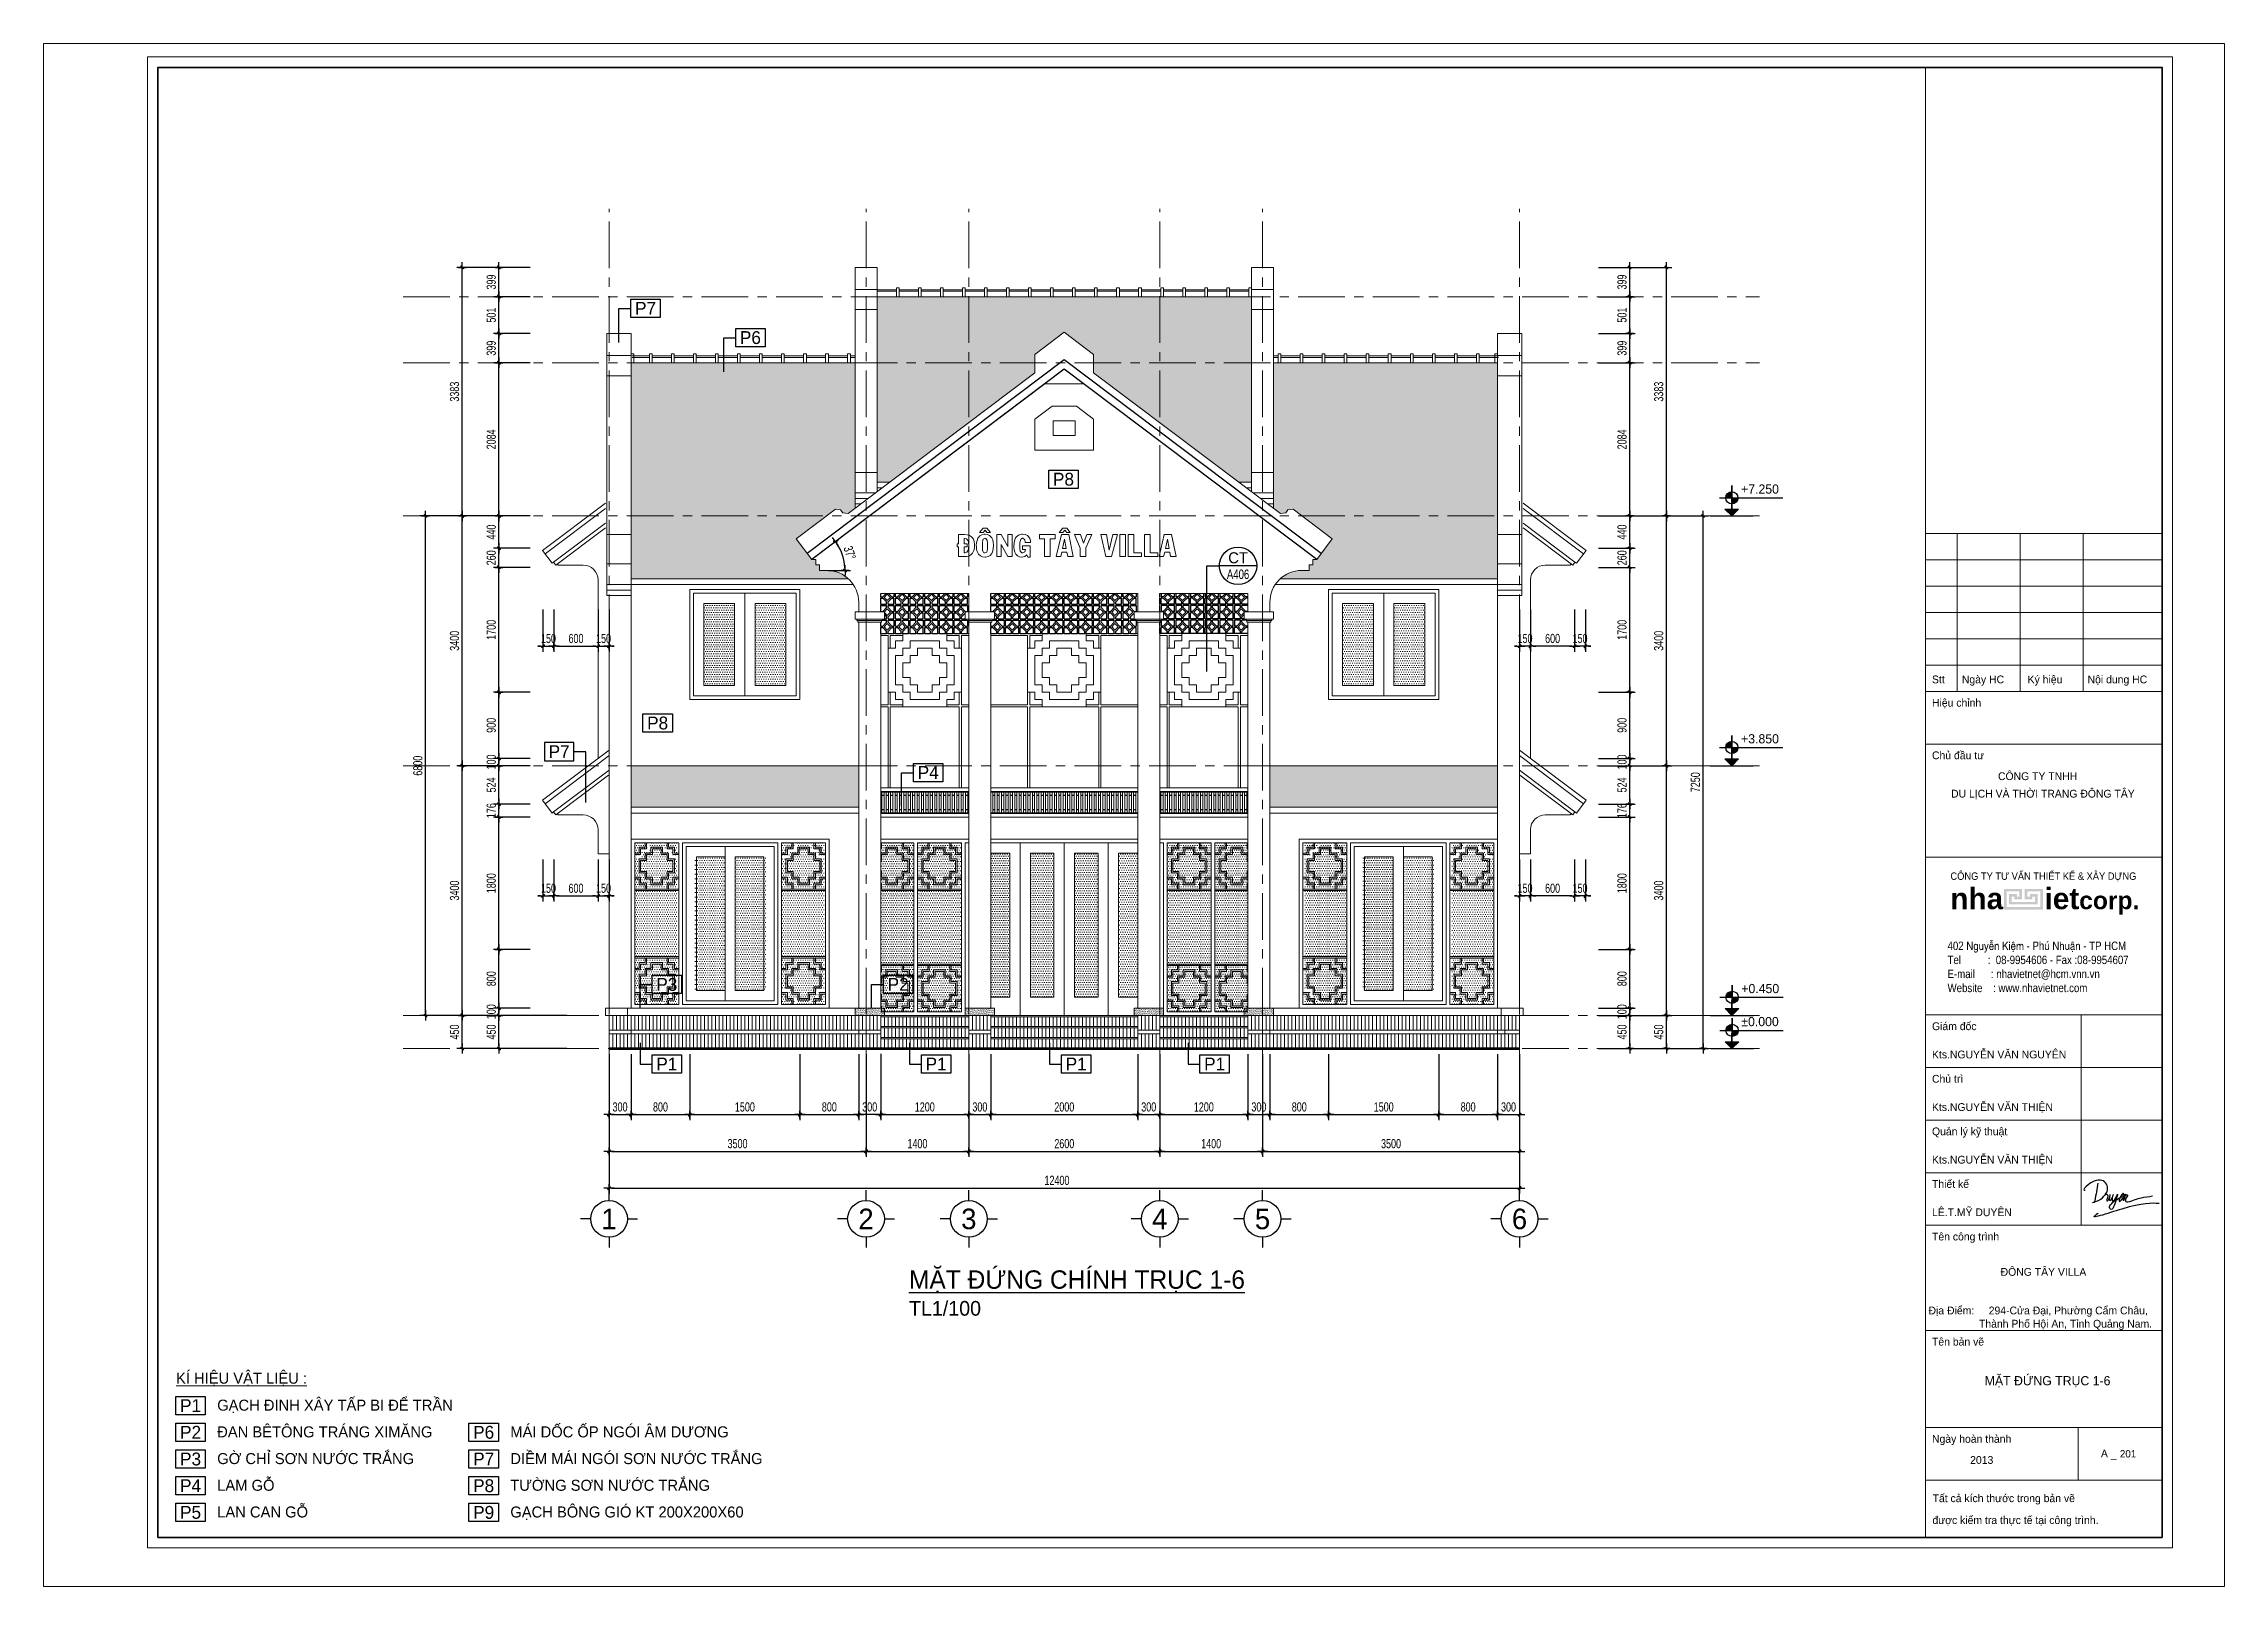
# Model space of a CAD drawing. Header units: inches. Extents: x 88947 to 296847, y 35049 to 161062.
# Drawn here: x 148347 to 178047, y 119058 to 140060 of the extents above; entities that cross this region are included whole.
import ezdxf
from ezdxf.enums import TextEntityAlignment as Align
from ezdxf.xclip import XClip

# ---------------------------------------------------------------- set-up
doc = ezdxf.new("R2010")
doc.units = ezdxf.units.IN
doc.header["$MEASUREMENT"] = 0
doc.header["$XCLIPFRAME"] = 0
doc.header["$PDMODE"] = 1
doc.linetypes.add('ACAD_ISO03W100', pattern=[30, 12, -18])
doc.linetypes.add('CENTER', pattern=[50.8, 31.75, -6.35, 6.35, -6.35])
for name, color, linetype in [('$AUDIT_BAD_LAYER1', 7, 'Continuous'), ('NHO', 8, 'Continuous'), ('text', 2, 'Continuous'), ('THAYNHAT', 76, 'Continuous')]:
    doc.layers.add(name, color=color, linetype=linetype)
for name, color, linetype, lineweight in [('0.15', 175, 'Continuous', 20), ('0.4', 1, 'Continuous', 30), ('A-Dims', 145, 'Continuous', 25), ('A-Text', 30, 'Continuous', 9), ('A-Wall', 2, 'Continuous', 35), ('CUA', 42, 'Continuous', 20), ('DIM', 7, 'Continuous', 25), ('GHICHU', 40, 'Continuous', 18), ('HACTH', 8, 'Continuous', 5), ('HATCH', 8, 'Continuous', 5), ('KHUNG 1', 6, 'Continuous', 70), ('KHUNG 2', 144, 'Continuous', 18), ('KY HIEU', 4, 'Continuous', 25), ('NETMANH', 192, 'Continuous', 18), ('NTHAY2', 51, 'Continuous', 25), ('THAY', 3, 'Continuous', 18), ('TRUC', 252, 'ACAD_ISO03W100', 13), ('TUONG', 4, 'Continuous', 50), ('vdung', 56, 'Continuous', 9)]:
    doc.layers.add(name, color=color, linetype=linetype, lineweight=lineweight)
doc.styles.add('FRANKO', font='VFRANKO.TTF')
doc.styles.add('KHUNGTEN', font='VHELVEB.TTF')
doc.styles.add('TAS-MTEXT', font='VAVOB.TTF', dxfattribs={"width": 0.75})
doc.styles.add('TEXT', font='VHELVCN.TTF')
doc.styles.add('VHELVEN', font='VHELVEN.TTF')
doc.styles.add('VNI-HELVE-CONDENSE', font='VNARIAL.TTF', dxfattribs={"width": 0.7})
doc.dimstyles.new('TAS-100', dxfattribs={"dimscale": 50, "dimtxt": 2.5, "dimasz": 0.7, "dimexe": 1.5, "dimexo": 1.5, "dimgap": 0.8, "dimtad": 1, "dimdec": 0, "dimzin": 3, "dimdsep": 46, "dimtxsty": 'VNI-HELVE-CONDENSE', "dimblk": 'TICK', "dimcen": 2.5, "dimclrt": 71, "dimazin": 2, "dimtfac": 0.75, "dimtdec": 0, "dimtix": 1, "dimtmove": 2, "dimatfit": 2, "dimldrblk": 'TICK123', "dimfxl": 1.5, "dimtolj": 1, "dimtzin": 0, "dimarcsym": 0})
doc.dimstyles.new('TAS-50', dxfattribs={"dimscale": 25, "dimtxt": 2.5, "dimasz": 0.7, "dimexe": 1.5, "dimexo": 1.5, "dimgap": 0.8, "dimtad": 1, "dimdec": 0, "dimzin": 3, "dimdsep": 46, "dimtxsty": 'VNI-HELVE-CONDENSE', "dimblk": 'TICK', "dimcen": 2.5, "dimclrt": 71, "dimazin": 2, "dimtfac": 0.75, "dimtdec": 0, "dimtix": 1, "dimtmove": 2, "dimatfit": 2, "dimldrblk": 'TICK123', "dimfxl": 1.5, "dimtolj": 1, "dimtzin": 0, "dimarcsym": 0})
pattern_1 = [(180, (1285.023, 940), (-15.625, 31.25), [0, -31.25])]
pattern_2 = [(7e-15, (1414.978, 940), (15.625, 31.25), [0, -31.25])]

msp = doc.modelspace()

# ---------------------------------------------------------------- texts
at = {"layer": 'A-Text', "style": 'FRANKO'}
for s, p in [('%%UKÍ HIEÄU VAÄT LIEÄU :', (150150.6, 121891.9)), ('GAÏCH ÑINH XAÂY TAÁP BI ÑEÅ TRAÀN', (150711.5, 121524.5)), ('ÑAN BEÂTOÂNG TRAÙNG XIMAÊNG', (150711.5, 121161)), ('MAÙI DOÁC OÁP NGOÙI AÂM DÖÔNG', (154703.3, 121161)), ('GÔØ CHÆ SÔN NÖÔÙC TRAÉNG', (150711.5, 120797.5)), ('DIEÀM MAÙI NGOÙI SÔN NÖÔÙC TRAÉNG', (154703.3, 120797.5)), ('LAM GOÃ ', (150711.5, 120434)), ('TÖÔØNG SÔN NÖÔÙC TRAÉNG', (154703.3, 120434)), ('LAN CAN GOÃ', (150711.5, 120070.5)), ('GAÏCH BOÂNG GIOÙ KT 200X200X60', (154703.3, 120070.5))]:
    msp.add_text(s, height=150, dxfattribs=at).set_placement(p, align=Align.MIDDLE_LEFT)
at = {"layer": 'text', "style": 'FRANKO'}
msp.add_text('CT', height=150, dxfattribs=at).set_placement((164614.5, 132985.5), align=Align.CENTER)
at = {"layer": 'text', "style": 'TAS-MTEXT', "width": 0.75}
msp.add_text('A406', height=130, dxfattribs=at).set_placement((164614.5, 132771.1), align=Align.CENTER)
at = {"layer": 'text', "style": 'FRANKO'}
for s, height, p in [('MAËT ÑÖÙNG TRUÏC 1-6', 125, (174783.4, 121795)), ('201', 100, (176624.1, 120812.6))]:
    msp.add_text(s, height=height, dxfattribs=at).set_placement(p)
at = {"layer": 'text', "insert": (160132.6, 123359.5), "char_height": 250, "width": 5870.927, "attachment_point": 1, "style": 'FRANKO'}
msp.add_mtext('{\\LMAËT ÑÖÙNG CHÍNH TRUÏC 1-6 \\P\\H0.8x;\\lTL1/100}', dxfattribs=at)
msp.add_mtext('{\\LMAËT ÑÖÙNG CHÍNH TRUÏC 1-6 \\P\\H0.8x;\\lTL1/100}', dxfattribs=at)

# ---------------------------------------------------------------- blocks, each defined once
blk = doc.blocks.new('A$C22DF5D2D')
for points in [[(-10, 1159), (-123, 479), (-148, 421), (-212, 409), (-104, 451), (219, 660), (363, 901), (147, 1267), (-150, 1235), (-388, 1094), (-537, 889), (-506, 892)], [(2356, 378), (916, 165), (-61, -39), (0, 0), (-61, -39)], [(255, 700), (290, 728), (339, 743), (363, 705), (341, 552), (331, 483), (357, 485), (464, 729), (431, 561), (448, 495), (513, 535), (530, 566), (588, 726), (535, 529), (559, 486), (639, 526), (747, 742), (622, 304), (565, 189), (507, 143), (444, 188), (443, 257), (521, 382), (803, 578), (926, 655), (981, 729), (981, 766), (870, 665), (831, 456), (904, 515), (1051, 736), (976, 480), (1094, 717), (1127, 703), (1105, 634), (1056, 499), (1066, 460), (1148, 442), (1421, 530), (1656, 597), (2094, 666)]]:
    blk.add_spline(points, degree=3)
blk = doc.blocks.new('khung ten')
at = {"layer": '0.4'}
h = blk.add_hatch(color=256, dxfattribs=at)
h.paths.add_polyline_path([(303108, -206615), (302758, -206615), (302758, -207015), (303508, -207015), (303508, -206615), (303158, -206615), (303158, -206815), (303308, -206815), (303308, -206765), (303358, -206765), (303358, -206865), (302908, -206865), (302908, -206765), (302958, -206765), (302958, -206815), (303108, -206815)])
h.paths.add_polyline_path([(303058, -206665), (303058, -206765), (303008, -206765), (303008, -206715), (302858, -206715), (302858, -206915), (303408, -206915), (303408, -206715), (303258, -206715), (303258, -206765), (303208, -206765), (303208, -206665), (303458, -206665), (303458, -206965), (302808, -206965), (302808, -206665)], flags=16)
at = {"layer": '0.15', "ltscale": 0.7}
blk.add_line((301249, -213090), (305804, -213090), dxfattribs=at)
at = {"layer": 'A-Wall', "ltscale": 0.7}
blk.add_lwpolyline([(267204, -219099), (305804, -219099), (305804, -190799), (267204, -190799)], close=True, dxfattribs=at)
at = {"layer": 'KHUNG 2', "ltscale": 0.7}
for p, q in [((301249, -219099), (301249, -190799)), ((301249, -199776), (305804, -199776)), ((301856, -202813), (301856, -199776)), ((303071, -202813), (303071, -199776)), ((304286, -202813), (304286, -199776)), ((301249, -200282), (305804, -200282)), ((301249, -200789), (305804, -200789)), ((305804, -201295), (301249, -201295)), ((301249, -201801), (305804, -201801)), ((301249, -202307), (305804, -202307)), ((301249, -202813), (305804, -202813)), ((301249, -203826), (305804, -203826)), ((301249, -206004), (305804, -206004)), ((301249, -209041), (305804, -209041)), ((304246, -213090), (304246, -209041)), ((301249, -210053), (305804, -210053)), ((301249, -211065), (305804, -211065)), ((301249, -212078), (305804, -212078)), ((301249, -213090), (305804, -213090)), ((301249, -215115), (305804, -215115)), ((301249, -216986), (305804, -216986)), ((304185, -217998), (304185, -216986)), ((301249, -217998), (305804, -217998))]:
    blk.add_line(p, q, dxfattribs=at)
blk.add_lwpolyline([(267004, -219299), (306004, -219299), (306004, -190599), (267004, -190599)], close=True, dxfattribs=at)
at = {"layer": 'NETMANH', "ltscale": 0.7}
blk.add_lwpolyline([(265004, -220042), (307004, -220042), (307004, -190342), (265004, -190342)], close=True, dxfattribs=at)
at = {"layer": 'text', "linetype": 'Continuous', "xscale": 0.5, "yscale": 0.5, "zscale": 0.5}
blk.add_blockref('A$C22DF5D2D', (304573, -212860), dxfattribs=at)
at = {"layer": '$AUDIT_BAD_LAYER1', "color": 2, "linetype": 'Continuous', "style": 'KHUNGTEN', "width": 0.9}
blk.add_text('COÂNG TY TÖ VAÁN THIEÁT KEÁ & XAÂY DÖÏNG', height=142.53, dxfattribs=at).set_placement((303519, -206369), align=Align.MIDDLE_CENTER)
at = {"layer": '$AUDIT_BAD_LAYER1', "color": 2, "linetype": 'Continuous', "insert": (301673, -207630), "char_height": 161.97, "width": 6102.51, "attachment_point": 1, "style": 'KHUNGTEN'}
blk.add_mtext('{\\fVNI-Helve-Condense|b0|i0|c0|p2;402 Nguyeãn Kieäm - Phuù Nhuaän - TP HCM \\PTel          :  08-9954606 - Fax :08-9954607\\PE-mail      : nhavietnet@hcm.vnn.vn\\PWebsite    : www.nhavietnet.com}', dxfattribs=at)
at = {"layer": 'text', "linetype": 'Continuous', "style": 'FRANKO'}
for s, p in [('Stt', (301373, -202657)), ('Ngaøy HC', (301948, -202657)), ('Kyù hieäu', (303215, -202657)), ('Noäi dung HC', (304369, -202657)), ('Hieäu chænh', (301373, -203106)), ('Chuû ñaàu tö', (301373, -204118)), ('COÂNG TY TNHH ', (302644, -204520)), ('DU LÒCH VAØ THÔØI TRANG ÑOÂNG TAÂY', (301740, -204857)), ('Giaùm ñoác', (301373, -209334)), ('Kts.NGUYEÃN VAÊN NGUYEÂN', (301373, -209878)), ('Chuû trì', (301373, -210346)), ('Kts.NGUYEÃN VAÊN THIEÄN', (301373, -210890)), ('Quaûn lyù kyõ thuaät', (301373, -211358)), ('Kts.NGUYEÃN VAÊN THIEÄN', (301373, -211903)), ('Thieát keá', (301373, -212370)), ('LEÂ.T.MYÕ DUYEÂN', (301373, -212915)), ('Teân coâng trình', (301373, -213383)), ('ÑOÂNG TAÂY VILLA', (302695, -214063)), ('Ñòa Ñieåm:     294-Cöûa Ñaïi, Phöôøng Caåm Chaâu, ', (301306, -214806)), ('Thaønh Phoá Hoäi An, Tænh Quaûng Nam.', (302278, -215061)), ('Teân baûn veõ ', (301373, -215407)), ('Ngaøy hoaøn thaønh', (301373, -217278)), ('2013', (302108, -217684)), ('A _ ', (304627, -217560)), ('Taát caû kích thöôùc trong baûn veõ ', (301385, -218421)), ('ñöôïc kieåm tra thöïc teá taïi coâng trình.', (301381, -218842))]:
    blk.add_text(s, height=150, dxfattribs=at).set_placement(p)
at = {"layer": 'text', "linetype": 'Continuous', "insert": (303546, -206852), "char_height": 410.12, "width": 9417.44, "attachment_point": 5, "style": 'KHUNGTEN'}
blk.add_mtext('{\\fVNI-Helve|b1|i0|c0|p2;nha     iet\\H0.8274x;corp.}', dxfattribs=at)
blk = doc.blocks.new('TICK')
at = {"layer": 'A-Dims', "color": 1}
for p, q in [((-2, 0), (2, 0)), ((0, 1.5), (0, -1.5))]:
    blk.add_line(p, q, dxfattribs=at)
at = {"layer": 'A-Dims', "color": 1, "const_width": 0.788}
blk.add_lwpolyline([(-0.33, -0.35), (0.38, 0.38)], dxfattribs=at)
at = {"layer": 'A-Dims', "color": 1, "const_width": 0.394}
for points in [[(0.24, 0.52, -0.414214), (0.52, 0.52, -1)], [(0.52, 0.52, -0.414214), (0.52, 0.24, -1)], [(-0.47, -0.21, 0.414214), (-0.47, -0.49, 1)], [(-0.47, -0.49, 0.414214), (-0.19, -0.49, 1)]]:
    blk.add_lwpolyline(points, format="xyb", dxfattribs=at)
blk = doc.blocks.new('*D874')
at = {"layer": 'Defpoints', "color": 0}
for p in [(156048, 126380), (159548, 126380), (159548, 124980)]:
    blk.add_point(p, dxfattribs=at)
at = {"layer": 'DIM', "color": 0, "lineweight": -2}
for p, q in [((156048, 126305), (156048, 124905)), ((159548, 126305), (159548, 124905)), ((156083, 124980), (159513, 124980))]:
    blk.add_line(p, q, dxfattribs=at)
at = {"layer": 'DIM', "color": 0, "lineweight": -2, "xscale": 35, "yscale": 35, "zscale": 35, "rotation": 180}
blk.add_blockref('TICK', (156048, 124980), dxfattribs=at)
at = {"layer": 'DIM', "color": 0, "lineweight": -2, "xscale": 35, "yscale": 35, "zscale": 35}
blk.add_blockref('TICK', (159548, 124980), dxfattribs=at)
at = {"layer": 'DIM', "color": 71, "insert": (157798, 125084), "char_height": 125, "attachment_point": 5, "style": 'VNI-HELVE-CONDENSE'}
blk.add_mtext('\\A1;3500', dxfattribs=at)
blk = doc.blocks.new('TICK123')
at = {"layer": 'A-Dims', "color": 1}
blk.add_lwpolyline([(0.05, 0, 0, 0.84, 0), (-2.11, 0, 8.4, 8.4, 0)], format="xyseb", dxfattribs=at)
blk = doc.blocks.new('*D875')
at = {"layer": 'Defpoints', "color": 0}
for p in [(159548, 126380), (160948, 126380), (160948, 124980)]:
    blk.add_point(p, dxfattribs=at)
at = {"layer": 'DIM', "color": 0, "lineweight": -2}
for p, q in [((159548, 126305), (159548, 124905)), ((160948, 126305), (160948, 124905)), ((159583, 124980), (160913, 124980))]:
    blk.add_line(p, q, dxfattribs=at)
at = {"layer": 'DIM', "color": 0, "lineweight": -2, "xscale": 35, "yscale": 35, "zscale": 35, "rotation": 180}
blk.add_blockref('TICK', (159548, 124980), dxfattribs=at)
at = {"layer": 'DIM', "color": 0, "lineweight": -2, "xscale": 35, "yscale": 35, "zscale": 35}
blk.add_blockref('TICK', (160948, 124980), dxfattribs=at)
at = {"layer": 'DIM', "color": 71, "insert": (160248, 125084), "char_height": 125, "attachment_point": 5, "style": 'VNI-HELVE-CONDENSE'}
blk.add_mtext('\\A1;1400', dxfattribs=at)
blk = doc.blocks.new('*D876')
at = {"layer": 'Defpoints', "color": 0}
for p in [(160948, 126380), (163548, 126380), (163548, 124980)]:
    blk.add_point(p, dxfattribs=at)
at = {"layer": 'DIM', "color": 0, "lineweight": -2}
for p, q in [((160948, 126305), (160948, 124905)), ((163548, 126305), (163548, 124905)), ((160983, 124980), (163513, 124980))]:
    blk.add_line(p, q, dxfattribs=at)
at = {"layer": 'DIM', "color": 0, "lineweight": -2, "xscale": 35, "yscale": 35, "zscale": 35, "rotation": 180}
blk.add_blockref('TICK', (160948, 124980), dxfattribs=at)
at = {"layer": 'DIM', "color": 0, "lineweight": -2, "xscale": 35, "yscale": 35, "zscale": 35}
blk.add_blockref('TICK', (163548, 124980), dxfattribs=at)
at = {"layer": 'DIM', "color": 71, "insert": (162248, 125084), "char_height": 125, "attachment_point": 5, "style": 'VNI-HELVE-CONDENSE'}
blk.add_mtext('\\A1;2600', dxfattribs=at)
blk = doc.blocks.new('*D877')
at = {"layer": 'Defpoints', "color": 0}
for p in [(163548, 126380), (164948, 126380), (164948, 124980)]:
    blk.add_point(p, dxfattribs=at)
at = {"layer": 'DIM', "color": 0, "lineweight": -2}
for p, q in [((163548, 126305), (163548, 124905)), ((164948, 126305), (164948, 124905)), ((163583, 124980), (164913, 124980))]:
    blk.add_line(p, q, dxfattribs=at)
at = {"layer": 'DIM', "color": 0, "lineweight": -2, "xscale": 35, "yscale": 35, "zscale": 35, "rotation": 180}
blk.add_blockref('TICK', (163548, 124980), dxfattribs=at)
at = {"layer": 'DIM', "color": 0, "lineweight": -2, "xscale": 35, "yscale": 35, "zscale": 35}
blk.add_blockref('TICK', (164948, 124980), dxfattribs=at)
at = {"layer": 'DIM', "color": 71, "insert": (164248, 125084), "char_height": 125, "attachment_point": 5, "style": 'VNI-HELVE-CONDENSE'}
blk.add_mtext('\\A1;1400', dxfattribs=at)
blk = doc.blocks.new('*D878')
at = {"layer": 'Defpoints', "color": 0}
for p in [(164948, 126380), (168448, 126380), (168448, 124980)]:
    blk.add_point(p, dxfattribs=at)
at = {"layer": 'DIM', "color": 0, "lineweight": -2}
for p, q in [((164948, 126305), (164948, 124905)), ((168448, 126305), (168448, 124905)), ((164983, 124980), (168413, 124980))]:
    blk.add_line(p, q, dxfattribs=at)
at = {"layer": 'DIM', "color": 0, "lineweight": -2, "xscale": 35, "yscale": 35, "zscale": 35, "rotation": 180}
blk.add_blockref('TICK', (164948, 124980), dxfattribs=at)
at = {"layer": 'DIM', "color": 0, "lineweight": -2, "xscale": 35, "yscale": 35, "zscale": 35}
blk.add_blockref('TICK', (168448, 124980), dxfattribs=at)
at = {"layer": 'DIM', "color": 71, "insert": (166698, 125084), "char_height": 125, "attachment_point": 5, "style": 'VNI-HELVE-CONDENSE'}
blk.add_mtext('\\A1;3500', dxfattribs=at)
blk = doc.blocks.new('*D879')
at = {"layer": 'Defpoints', "color": 0}
for p in [(156048, 126380), (168448, 126380), (168448, 124480)]:
    blk.add_point(p, dxfattribs=at)
at = {"layer": 'DIM', "color": 0, "lineweight": -2}
for p, q in [((156048, 126305), (156048, 124405)), ((168448, 126305), (168448, 124405)), ((156083, 124480), (168413, 124480))]:
    blk.add_line(p, q, dxfattribs=at)
at = {"layer": 'DIM', "color": 0, "lineweight": -2, "xscale": 35, "yscale": 35, "zscale": 35, "rotation": 180}
blk.add_blockref('TICK', (156048, 124480), dxfattribs=at)
at = {"layer": 'DIM', "color": 0, "lineweight": -2, "xscale": 35, "yscale": 35, "zscale": 35}
blk.add_blockref('TICK', (168448, 124480), dxfattribs=at)
at = {"layer": 'DIM', "color": 71, "insert": (162148, 124584), "char_height": 125, "attachment_point": 5, "style": 'VNI-HELVE-CONDENSE'}
blk.add_mtext('\\A1;12400', dxfattribs=at)
blk = doc.blocks.new('*D880')
at = {"layer": 'Defpoints', "color": 0}
for p in [(156048, 126380), (156348, 126380), (156348, 125480)]:
    blk.add_point(p, dxfattribs=at)
at = {"layer": 'DIM', "color": 0, "lineweight": -2}
for p, q in [((156048, 126305), (156048, 125405)), ((156348, 126305), (156348, 125405)), ((156083, 125480), (156313, 125480))]:
    blk.add_line(p, q, dxfattribs=at)
at = {"layer": 'DIM', "color": 0, "lineweight": -2, "xscale": 35, "yscale": 35, "zscale": 35, "rotation": 180}
blk.add_blockref('TICK', (156048, 125480), dxfattribs=at)
at = {"layer": 'DIM', "color": 0, "lineweight": -2, "xscale": 35, "yscale": 35, "zscale": 35}
blk.add_blockref('TICK', (156348, 125480), dxfattribs=at)
at = {"layer": 'DIM', "color": 71, "insert": (156198, 125584), "char_height": 125, "attachment_point": 5, "style": 'VNI-HELVE-CONDENSE'}
blk.add_mtext('\\A1;300', dxfattribs=at)
blk = doc.blocks.new('*D881')
at = {"layer": 'Defpoints', "color": 0}
for p in [(156348, 126380), (157148, 126380), (157148, 125480)]:
    blk.add_point(p, dxfattribs=at)
at = {"layer": 'DIM', "color": 0, "lineweight": -2}
for p, q in [((156348, 126305), (156348, 125405)), ((157148, 126305), (157148, 125405)), ((156383, 125480), (157113, 125480))]:
    blk.add_line(p, q, dxfattribs=at)
at = {"layer": 'DIM', "color": 0, "lineweight": -2, "xscale": 35, "yscale": 35, "zscale": 35, "rotation": 180}
blk.add_blockref('TICK', (156348, 125480), dxfattribs=at)
at = {"layer": 'DIM', "color": 0, "lineweight": -2, "xscale": 35, "yscale": 35, "zscale": 35}
blk.add_blockref('TICK', (157148, 125480), dxfattribs=at)
at = {"layer": 'DIM', "color": 71, "insert": (156748, 125584), "char_height": 125, "attachment_point": 5, "style": 'VNI-HELVE-CONDENSE'}
blk.add_mtext('\\A1;800', dxfattribs=at)
blk = doc.blocks.new('*D882')
at = {"layer": 'Defpoints', "color": 0}
for p in [(157148, 126380), (158648, 126380), (158648, 125480)]:
    blk.add_point(p, dxfattribs=at)
at = {"layer": 'DIM', "color": 0, "lineweight": -2}
for p, q in [((157148, 126305), (157148, 125405)), ((158648, 126305), (158648, 125405)), ((157183, 125480), (158613, 125480))]:
    blk.add_line(p, q, dxfattribs=at)
at = {"layer": 'DIM', "color": 0, "lineweight": -2, "xscale": 35, "yscale": 35, "zscale": 35, "rotation": 180}
blk.add_blockref('TICK', (157148, 125480), dxfattribs=at)
at = {"layer": 'DIM', "color": 0, "lineweight": -2, "xscale": 35, "yscale": 35, "zscale": 35}
blk.add_blockref('TICK', (158648, 125480), dxfattribs=at)
at = {"layer": 'DIM', "color": 71, "insert": (157898, 125584), "char_height": 125, "attachment_point": 5, "style": 'VNI-HELVE-CONDENSE'}
blk.add_mtext('\\A1;1500', dxfattribs=at)
blk = doc.blocks.new('*D883')
at = {"layer": 'Defpoints', "color": 0}
for p in [(158648, 126380), (159448, 126380), (159448, 125480)]:
    blk.add_point(p, dxfattribs=at)
at = {"layer": 'DIM', "color": 0, "lineweight": -2}
for p, q in [((158648, 126305), (158648, 125405)), ((159448, 126305), (159448, 125405)), ((158683, 125480), (159413, 125480))]:
    blk.add_line(p, q, dxfattribs=at)
at = {"layer": 'DIM', "color": 0, "lineweight": -2, "xscale": 35, "yscale": 35, "zscale": 35, "rotation": 180}
blk.add_blockref('TICK', (158648, 125480), dxfattribs=at)
at = {"layer": 'DIM', "color": 0, "lineweight": -2, "xscale": 35, "yscale": 35, "zscale": 35}
blk.add_blockref('TICK', (159448, 125480), dxfattribs=at)
at = {"layer": 'DIM', "color": 71, "insert": (159048, 125584), "char_height": 125, "attachment_point": 5, "style": 'VNI-HELVE-CONDENSE'}
blk.add_mtext('\\A1;800', dxfattribs=at)
blk = doc.blocks.new('*D884')
at = {"layer": 'Defpoints', "color": 0}
for p in [(159448, 126380), (159748, 126381), (159448, 125480)]:
    blk.add_point(p, dxfattribs=at)
at = {"layer": 'DIM', "color": 0, "lineweight": -2}
for p, q in [((159448, 126305), (159448, 125405)), ((159748, 126306), (159748, 125405)), ((159713, 125480), (159483, 125480))]:
    blk.add_line(p, q, dxfattribs=at)
at = {"layer": 'DIM', "color": 0, "lineweight": -2, "xscale": 35, "yscale": 35, "zscale": 35, "rotation": 180}
blk.add_blockref('TICK', (159448, 125480), dxfattribs=at)
at = {"layer": 'DIM', "color": 0, "lineweight": -2, "xscale": 35, "yscale": 35, "zscale": 35}
blk.add_blockref('TICK', (159748, 125480), dxfattribs=at)
at = {"layer": 'DIM', "color": 71, "insert": (159598, 125584), "char_height": 125, "attachment_point": 5, "style": 'VNI-HELVE-CONDENSE'}
blk.add_mtext('\\A1;300', dxfattribs=at)
blk = doc.blocks.new('*D885')
at = {"layer": 'Defpoints', "color": 0}
for p in [(159748, 126381), (160948, 126380), (160948, 125480)]:
    blk.add_point(p, dxfattribs=at)
at = {"layer": 'DIM', "color": 0, "lineweight": -2}
for p, q in [((159748, 126306), (159748, 125405)), ((160948, 126305), (160948, 125405)), ((159783, 125480), (160913, 125480))]:
    blk.add_line(p, q, dxfattribs=at)
at = {"layer": 'DIM', "color": 0, "lineweight": -2, "xscale": 35, "yscale": 35, "zscale": 35, "rotation": 180}
blk.add_blockref('TICK', (159748, 125480), dxfattribs=at)
at = {"layer": 'DIM', "color": 0, "lineweight": -2, "xscale": 35, "yscale": 35, "zscale": 35}
blk.add_blockref('TICK', (160948, 125480), dxfattribs=at)
at = {"layer": 'DIM', "color": 71, "insert": (160348, 125584), "char_height": 125, "attachment_point": 5, "style": 'VNI-HELVE-CONDENSE'}
blk.add_mtext('\\A1;1200', dxfattribs=at)
blk = doc.blocks.new('*D886')
at = {"layer": 'Defpoints', "color": 0}
for p in [(160948, 126380), (161248, 126380), (161248, 125480)]:
    blk.add_point(p, dxfattribs=at)
at = {"layer": 'DIM', "color": 0, "lineweight": -2}
for p, q in [((160948, 126305), (160948, 125405)), ((161248, 126305), (161248, 125405)), ((160983, 125480), (161213, 125480))]:
    blk.add_line(p, q, dxfattribs=at)
at = {"layer": 'DIM', "color": 0, "lineweight": -2, "xscale": 35, "yscale": 35, "zscale": 35, "rotation": 180}
blk.add_blockref('TICK', (160948, 125480), dxfattribs=at)
at = {"layer": 'DIM', "color": 0, "lineweight": -2, "xscale": 35, "yscale": 35, "zscale": 35}
blk.add_blockref('TICK', (161248, 125480), dxfattribs=at)
at = {"layer": 'DIM', "color": 71, "insert": (161098, 125584), "char_height": 125, "attachment_point": 5, "style": 'VNI-HELVE-CONDENSE'}
blk.add_mtext('\\A1;300', dxfattribs=at)
blk = doc.blocks.new('*D887')
at = {"layer": 'Defpoints', "color": 0}
for p in [(161248, 126380), (163248, 126380), (163248, 125480)]:
    blk.add_point(p, dxfattribs=at)
at = {"layer": 'DIM', "color": 0, "lineweight": -2}
for p, q in [((161248, 126305), (161248, 125405)), ((163248, 126305), (163248, 125405)), ((161283, 125480), (163213, 125480))]:
    blk.add_line(p, q, dxfattribs=at)
at = {"layer": 'DIM', "color": 0, "lineweight": -2, "xscale": 35, "yscale": 35, "zscale": 35, "rotation": 180}
blk.add_blockref('TICK', (161248, 125480), dxfattribs=at)
at = {"layer": 'DIM', "color": 0, "lineweight": -2, "xscale": 35, "yscale": 35, "zscale": 35}
blk.add_blockref('TICK', (163248, 125480), dxfattribs=at)
at = {"layer": 'DIM', "color": 71, "insert": (162248, 125584), "char_height": 125, "attachment_point": 5, "style": 'VNI-HELVE-CONDENSE'}
blk.add_mtext('\\A1;2000', dxfattribs=at)
blk = doc.blocks.new('*D888')
at = {"layer": 'Defpoints', "color": 0}
for p in [(163248, 126380), (163548, 126380), (163548, 125480)]:
    blk.add_point(p, dxfattribs=at)
at = {"layer": 'DIM', "color": 0, "lineweight": -2}
for p, q in [((163248, 126305), (163248, 125405)), ((163548, 126305), (163548, 125405)), ((163283, 125480), (163513, 125480))]:
    blk.add_line(p, q, dxfattribs=at)
at = {"layer": 'DIM', "color": 0, "lineweight": -2, "xscale": 35, "yscale": 35, "zscale": 35, "rotation": 180}
blk.add_blockref('TICK', (163248, 125480), dxfattribs=at)
at = {"layer": 'DIM', "color": 0, "lineweight": -2, "xscale": 35, "yscale": 35, "zscale": 35}
blk.add_blockref('TICK', (163548, 125480), dxfattribs=at)
at = {"layer": 'DIM', "color": 71, "insert": (163398, 125584), "char_height": 125, "attachment_point": 5, "style": 'VNI-HELVE-CONDENSE'}
blk.add_mtext('\\A1;300', dxfattribs=at)
blk = doc.blocks.new('*D889')
at = {"layer": 'Defpoints', "color": 0}
for p in [(163548, 126380), (164748, 126380), (164748, 125480)]:
    blk.add_point(p, dxfattribs=at)
at = {"layer": 'DIM', "color": 0, "lineweight": -2}
for p, q in [((163548, 126305), (163548, 125405)), ((164748, 126305), (164748, 125405)), ((163583, 125480), (164713, 125480))]:
    blk.add_line(p, q, dxfattribs=at)
at = {"layer": 'DIM', "color": 0, "lineweight": -2, "xscale": 35, "yscale": 35, "zscale": 35, "rotation": 180}
blk.add_blockref('TICK', (163548, 125480), dxfattribs=at)
at = {"layer": 'DIM', "color": 0, "lineweight": -2, "xscale": 35, "yscale": 35, "zscale": 35}
blk.add_blockref('TICK', (164748, 125480), dxfattribs=at)
at = {"layer": 'DIM', "color": 71, "insert": (164148, 125584), "char_height": 125, "attachment_point": 5, "style": 'VNI-HELVE-CONDENSE'}
blk.add_mtext('\\A1;1200', dxfattribs=at)
blk = doc.blocks.new('*D890')
at = {"layer": 'Defpoints', "color": 0}
for p in [(164748, 126380), (165048, 126380), (165048, 125480)]:
    blk.add_point(p, dxfattribs=at)
at = {"layer": 'DIM', "color": 0, "lineweight": -2}
for p, q in [((164748, 126305), (164748, 125405)), ((165048, 126305), (165048, 125405)), ((164783, 125480), (165013, 125480))]:
    blk.add_line(p, q, dxfattribs=at)
at = {"layer": 'DIM', "color": 0, "lineweight": -2, "xscale": 35, "yscale": 35, "zscale": 35, "rotation": 180}
blk.add_blockref('TICK', (164748, 125480), dxfattribs=at)
at = {"layer": 'DIM', "color": 0, "lineweight": -2, "xscale": 35, "yscale": 35, "zscale": 35}
blk.add_blockref('TICK', (165048, 125480), dxfattribs=at)
at = {"layer": 'DIM', "color": 71, "insert": (164898, 125584), "char_height": 125, "attachment_point": 5, "style": 'VNI-HELVE-CONDENSE'}
blk.add_mtext('\\A1;300', dxfattribs=at)
blk = doc.blocks.new('*D891')
at = {"layer": 'Defpoints', "color": 0}
for p in [(165048, 126380), (165848, 126380), (165848, 125480)]:
    blk.add_point(p, dxfattribs=at)
at = {"layer": 'DIM', "color": 0, "lineweight": -2}
for p, q in [((165048, 126305), (165048, 125405)), ((165848, 126305), (165848, 125405)), ((165083, 125480), (165813, 125480))]:
    blk.add_line(p, q, dxfattribs=at)
at = {"layer": 'DIM', "color": 0, "lineweight": -2, "xscale": 35, "yscale": 35, "zscale": 35, "rotation": 180}
blk.add_blockref('TICK', (165048, 125480), dxfattribs=at)
at = {"layer": 'DIM', "color": 0, "lineweight": -2, "xscale": 35, "yscale": 35, "zscale": 35}
blk.add_blockref('TICK', (165848, 125480), dxfattribs=at)
at = {"layer": 'DIM', "color": 71, "insert": (165448, 125584), "char_height": 125, "attachment_point": 5, "style": 'VNI-HELVE-CONDENSE'}
blk.add_mtext('\\A1;800', dxfattribs=at)
blk = doc.blocks.new('*D892')
at = {"layer": 'Defpoints', "color": 0}
for p in [(165848, 126380), (167348, 126380), (167348, 125480)]:
    blk.add_point(p, dxfattribs=at)
at = {"layer": 'DIM', "color": 0, "lineweight": -2}
for p, q in [((165848, 126305), (165848, 125405)), ((167348, 126305), (167348, 125405)), ((165883, 125480), (167313, 125480))]:
    blk.add_line(p, q, dxfattribs=at)
at = {"layer": 'DIM', "color": 0, "lineweight": -2, "xscale": 35, "yscale": 35, "zscale": 35, "rotation": 180}
blk.add_blockref('TICK', (165848, 125480), dxfattribs=at)
at = {"layer": 'DIM', "color": 0, "lineweight": -2, "xscale": 35, "yscale": 35, "zscale": 35}
blk.add_blockref('TICK', (167348, 125480), dxfattribs=at)
at = {"layer": 'DIM', "color": 71, "insert": (166598, 125584), "char_height": 125, "attachment_point": 5, "style": 'VNI-HELVE-CONDENSE'}
blk.add_mtext('\\A1;1500', dxfattribs=at)
blk = doc.blocks.new('*D893')
at = {"layer": 'Defpoints', "color": 0}
for p in [(167348, 126380), (168148, 126380), (168148, 125480)]:
    blk.add_point(p, dxfattribs=at)
at = {"layer": 'DIM', "color": 0, "lineweight": -2}
for p, q in [((167348, 126305), (167348, 125405)), ((168148, 126305), (168148, 125405)), ((167383, 125480), (168113, 125480))]:
    blk.add_line(p, q, dxfattribs=at)
at = {"layer": 'DIM', "color": 0, "lineweight": -2, "xscale": 35, "yscale": 35, "zscale": 35, "rotation": 180}
blk.add_blockref('TICK', (167348, 125480), dxfattribs=at)
at = {"layer": 'DIM', "color": 0, "lineweight": -2, "xscale": 35, "yscale": 35, "zscale": 35}
blk.add_blockref('TICK', (168148, 125480), dxfattribs=at)
at = {"layer": 'DIM', "color": 71, "insert": (167748, 125584), "char_height": 125, "attachment_point": 5, "style": 'VNI-HELVE-CONDENSE'}
blk.add_mtext('\\A1;800', dxfattribs=at)
blk = doc.blocks.new('*D914')
at = {"layer": 'Defpoints', "color": 0}
for p in [(168148, 126380), (168448, 126380), (168448, 125480)]:
    blk.add_point(p, dxfattribs=at)
at = {"layer": 'DIM', "color": 0, "lineweight": -2}
for p, q in [((168148, 126305), (168148, 125405)), ((168448, 126305), (168448, 125405)), ((168183, 125480), (168413, 125480))]:
    blk.add_line(p, q, dxfattribs=at)
at = {"layer": 'DIM', "color": 0, "lineweight": -2, "xscale": 35, "yscale": 35, "zscale": 35, "rotation": 180}
blk.add_blockref('TICK', (168148, 125480), dxfattribs=at)
at = {"layer": 'DIM', "color": 0, "lineweight": -2, "xscale": 35, "yscale": 35, "zscale": 35}
blk.add_blockref('TICK', (168448, 125480), dxfattribs=at)
at = {"layer": 'DIM', "color": 71, "insert": (168298, 125584), "char_height": 125, "attachment_point": 5, "style": 'VNI-HELVE-CONDENSE'}
blk.add_mtext('\\A1;300', dxfattribs=at)
blk = doc.blocks.new('*D930')
at = {"layer": 'Defpoints', "color": 0}
for p in [(168598, 129030), (169197, 129030), (168598, 128457)]:
    blk.add_point(p, dxfattribs=at)
at = {"layer": 'DIM', "color": 0, "lineweight": -2}
for p, q in [((168598, 128955), (168598, 128382)), ((169197, 128955), (169197, 128382)), ((169162, 128457), (168633, 128457))]:
    blk.add_line(p, q, dxfattribs=at)
at = {"layer": 'DIM', "color": 0, "lineweight": -2, "xscale": 35, "yscale": 35, "zscale": 35, "rotation": 180}
blk.add_blockref('TICK', (168598, 128457), dxfattribs=at)
at = {"layer": 'DIM', "color": 0, "lineweight": -2, "xscale": 35, "yscale": 35, "zscale": 35}
blk.add_blockref('TICK', (169197, 128457), dxfattribs=at)
at = {"layer": 'DIM', "color": 71, "insert": (168898, 128561), "char_height": 125, "attachment_point": 5, "style": 'VNI-HELVE-CONDENSE'}
blk.add_mtext('\\A1;600', dxfattribs=at)
blk = doc.blocks.new('*D931')
at = {"layer": 'Defpoints', "color": 0}
for p in [(168448, 129030), (168598, 129030), (168448, 128457)]:
    blk.add_point(p, dxfattribs=at)
at = {"layer": 'DIM', "color": 0, "lineweight": -2}
for p, q in [((168448, 128955), (168448, 128382)), ((168598, 128955), (168598, 128382)), ((168413, 128457), (168378, 128457)), ((168598, 128457), (168448, 128457)), ((168633, 128457), (168668, 128457))]:
    blk.add_line(p, q, dxfattribs=at)
at = {"layer": 'DIM', "color": 0, "lineweight": -2, "xscale": 35, "yscale": 35, "zscale": 35}
blk.add_blockref('TICK', (168448, 128457), dxfattribs=at)
at = {"layer": 'DIM', "color": 0, "lineweight": -2, "xscale": 35, "yscale": 35, "zscale": 35, "rotation": 180}
blk.add_blockref('TICK', (168598, 128457), dxfattribs=at)
at = {"layer": 'DIM', "color": 71, "insert": (168523, 128561), "char_height": 125, "attachment_point": 5, "style": 'VNI-HELVE-CONDENSE'}
blk.add_mtext('\\A1;150', dxfattribs=at)
blk = doc.blocks.new('*D932')
at = {"layer": 'Defpoints', "color": 0}
for p in [(169197, 129030), (169347, 129030), (169197, 128457)]:
    blk.add_point(p, dxfattribs=at)
at = {"layer": 'DIM', "color": 0, "lineweight": -2}
for p, q in [((169197, 128955), (169197, 128382)), ((169347, 128955), (169347, 128382)), ((169162, 128457), (169127, 128457)), ((169347, 128457), (169197, 128457)), ((169382, 128457), (169417, 128457))]:
    blk.add_line(p, q, dxfattribs=at)
at = {"layer": 'DIM', "color": 0, "lineweight": -2, "xscale": 35, "yscale": 35, "zscale": 35}
blk.add_blockref('TICK', (169197, 128457), dxfattribs=at)
at = {"layer": 'DIM', "color": 0, "lineweight": -2, "xscale": 35, "yscale": 35, "zscale": 35, "rotation": 180}
blk.add_blockref('TICK', (169347, 128457), dxfattribs=at)
at = {"layer": 'DIM', "color": 71, "insert": (169272, 128561), "char_height": 125, "attachment_point": 5, "style": 'VNI-HELVE-CONDENSE'}
blk.add_mtext('\\A1;150', dxfattribs=at)
blk = doc.blocks.new('*D933')
at = {"layer": 'Defpoints', "color": 0}
for p in [(168598, 132430), (169197, 132430), (168598, 131857)]:
    blk.add_point(p, dxfattribs=at)
at = {"layer": 'DIM', "color": 0, "lineweight": -2}
for p, q in [((168598, 132355), (168598, 131782)), ((169197, 132355), (169197, 131782)), ((169162, 131857), (168633, 131857))]:
    blk.add_line(p, q, dxfattribs=at)
at = {"layer": 'DIM', "color": 0, "lineweight": -2, "xscale": 35, "yscale": 35, "zscale": 35, "rotation": 180}
blk.add_blockref('TICK', (168598, 131857), dxfattribs=at)
at = {"layer": 'DIM', "color": 0, "lineweight": -2, "xscale": 35, "yscale": 35, "zscale": 35}
blk.add_blockref('TICK', (169197, 131857), dxfattribs=at)
at = {"layer": 'DIM', "color": 71, "insert": (168898, 131961), "char_height": 125, "attachment_point": 5, "style": 'VNI-HELVE-CONDENSE'}
blk.add_mtext('\\A1;600', dxfattribs=at)
blk = doc.blocks.new('*D934')
at = {"layer": 'Defpoints', "color": 0}
for p in [(168448, 132430), (168598, 132430), (168448, 131857)]:
    blk.add_point(p, dxfattribs=at)
at = {"layer": 'DIM', "color": 0, "lineweight": -2}
for p, q in [((168448, 132355), (168448, 131782)), ((168598, 132355), (168598, 131782)), ((168413, 131857), (168378, 131857)), ((168598, 131857), (168448, 131857)), ((168633, 131857), (168668, 131857))]:
    blk.add_line(p, q, dxfattribs=at)
at = {"layer": 'DIM', "color": 0, "lineweight": -2, "xscale": 35, "yscale": 35, "zscale": 35}
blk.add_blockref('TICK', (168448, 131857), dxfattribs=at)
at = {"layer": 'DIM', "color": 0, "lineweight": -2, "xscale": 35, "yscale": 35, "zscale": 35, "rotation": 180}
blk.add_blockref('TICK', (168598, 131857), dxfattribs=at)
at = {"layer": 'DIM', "color": 71, "insert": (168523, 131961), "char_height": 125, "attachment_point": 5, "style": 'VNI-HELVE-CONDENSE'}
blk.add_mtext('\\A1;150', dxfattribs=at)
blk = doc.blocks.new('*D935')
at = {"layer": 'Defpoints', "color": 0}
for p in [(169197, 132430), (169347, 132430), (169197, 131857)]:
    blk.add_point(p, dxfattribs=at)
at = {"layer": 'DIM', "color": 0, "lineweight": -2}
for p, q in [((169197, 132355), (169197, 131782)), ((169347, 132355), (169347, 131782)), ((169162, 131857), (169127, 131857)), ((169347, 131857), (169197, 131857)), ((169382, 131857), (169417, 131857))]:
    blk.add_line(p, q, dxfattribs=at)
at = {"layer": 'DIM', "color": 0, "lineweight": -2, "xscale": 35, "yscale": 35, "zscale": 35}
blk.add_blockref('TICK', (169197, 131857), dxfattribs=at)
at = {"layer": 'DIM', "color": 0, "lineweight": -2, "xscale": 35, "yscale": 35, "zscale": 35, "rotation": 180}
blk.add_blockref('TICK', (169347, 131857), dxfattribs=at)
at = {"layer": 'DIM', "color": 71, "insert": (169272, 131961), "char_height": 125, "attachment_point": 5, "style": 'VNI-HELVE-CONDENSE'}
blk.add_mtext('\\A1;150', dxfattribs=at)
blk = doc.blocks.new('*D936')
at = {"layer": 'Defpoints', "color": 0}
for p in [(155298, 129030), (155898, 129030), (155898, 128457)]:
    blk.add_point(p, dxfattribs=at)
at = {"layer": 'DIM', "color": 0, "lineweight": -2}
for p, q in [((155298, 128955), (155298, 128382)), ((155898, 128955), (155898, 128382)), ((155333, 128457), (155863, 128457))]:
    blk.add_line(p, q, dxfattribs=at)
at = {"layer": 'DIM', "color": 0, "lineweight": -2, "xscale": 35, "yscale": 35, "zscale": 35, "rotation": 180}
blk.add_blockref('TICK', (155298, 128457), dxfattribs=at)
at = {"layer": 'DIM', "color": 0, "lineweight": -2, "xscale": 35, "yscale": 35, "zscale": 35}
blk.add_blockref('TICK', (155898, 128457), dxfattribs=at)
at = {"layer": 'DIM', "color": 71, "insert": (155598, 128561), "char_height": 125, "attachment_point": 5, "style": 'VNI-HELVE-CONDENSE'}
blk.add_mtext('\\A1;600', dxfattribs=at)
blk = doc.blocks.new('*D937')
at = {"layer": 'Defpoints', "color": 0}
for p in [(155898, 129030), (156048, 129030), (156048, 128457)]:
    blk.add_point(p, dxfattribs=at)
at = {"layer": 'DIM', "color": 0, "lineweight": -2}
for p, q in [((155898, 128955), (155898, 128382)), ((156048, 128955), (156048, 128382)), ((155863, 128457), (155828, 128457)), ((155898, 128457), (156048, 128457)), ((156083, 128457), (156118, 128457))]:
    blk.add_line(p, q, dxfattribs=at)
at = {"layer": 'DIM', "color": 0, "lineweight": -2, "xscale": 35, "yscale": 35, "zscale": 35}
blk.add_blockref('TICK', (155898, 128457), dxfattribs=at)
at = {"layer": 'DIM', "color": 0, "lineweight": -2, "xscale": 35, "yscale": 35, "zscale": 35, "rotation": 180}
blk.add_blockref('TICK', (156048, 128457), dxfattribs=at)
at = {"layer": 'DIM', "color": 71, "insert": (155973, 128561), "char_height": 125, "attachment_point": 5, "style": 'VNI-HELVE-CONDENSE'}
blk.add_mtext('\\A1;150', dxfattribs=at)
blk = doc.blocks.new('*D938')
at = {"layer": 'Defpoints', "color": 0}
for p in [(155148, 129030), (155298, 129030), (155298, 128457)]:
    blk.add_point(p, dxfattribs=at)
at = {"layer": 'DIM', "color": 0, "lineweight": -2}
for p, q in [((155148, 128955), (155148, 128382)), ((155298, 128955), (155298, 128382)), ((155113, 128457), (155078, 128457)), ((155148, 128457), (155298, 128457)), ((155333, 128457), (155368, 128457))]:
    blk.add_line(p, q, dxfattribs=at)
at = {"layer": 'DIM', "color": 0, "lineweight": -2, "xscale": 35, "yscale": 35, "zscale": 35}
blk.add_blockref('TICK', (155148, 128457), dxfattribs=at)
at = {"layer": 'DIM', "color": 0, "lineweight": -2, "xscale": 35, "yscale": 35, "zscale": 35, "rotation": 180}
blk.add_blockref('TICK', (155298, 128457), dxfattribs=at)
at = {"layer": 'DIM', "color": 71, "insert": (155223, 128561), "char_height": 125, "attachment_point": 5, "style": 'VNI-HELVE-CONDENSE'}
blk.add_mtext('\\A1;150', dxfattribs=at)
blk = doc.blocks.new('*D939')
at = {"layer": 'Defpoints', "color": 0}
for p in [(155298, 132430), (155898, 132430), (155898, 131857)]:
    blk.add_point(p, dxfattribs=at)
at = {"layer": 'DIM', "color": 0, "lineweight": -2}
for p, q in [((155298, 132355), (155298, 131782)), ((155898, 132355), (155898, 131782)), ((155333, 131857), (155863, 131857))]:
    blk.add_line(p, q, dxfattribs=at)
at = {"layer": 'DIM', "color": 0, "lineweight": -2, "xscale": 35, "yscale": 35, "zscale": 35, "rotation": 180}
blk.add_blockref('TICK', (155298, 131857), dxfattribs=at)
at = {"layer": 'DIM', "color": 0, "lineweight": -2, "xscale": 35, "yscale": 35, "zscale": 35}
blk.add_blockref('TICK', (155898, 131857), dxfattribs=at)
at = {"layer": 'DIM', "color": 71, "insert": (155598, 131961), "char_height": 125, "attachment_point": 5, "style": 'VNI-HELVE-CONDENSE'}
blk.add_mtext('\\A1;600', dxfattribs=at)
blk = doc.blocks.new('*D940')
at = {"layer": 'Defpoints', "color": 0}
for p in [(155898, 132430), (156048, 132430), (156048, 131857)]:
    blk.add_point(p, dxfattribs=at)
at = {"layer": 'DIM', "color": 0, "lineweight": -2}
for p, q in [((155898, 132355), (155898, 131782)), ((156048, 132355), (156048, 131782)), ((155863, 131857), (155828, 131857)), ((155898, 131857), (156048, 131857)), ((156083, 131857), (156118, 131857))]:
    blk.add_line(p, q, dxfattribs=at)
at = {"layer": 'DIM', "color": 0, "lineweight": -2, "xscale": 35, "yscale": 35, "zscale": 35}
blk.add_blockref('TICK', (155898, 131857), dxfattribs=at)
at = {"layer": 'DIM', "color": 0, "lineweight": -2, "xscale": 35, "yscale": 35, "zscale": 35, "rotation": 180}
blk.add_blockref('TICK', (156048, 131857), dxfattribs=at)
at = {"layer": 'DIM', "color": 71, "insert": (155973, 131961), "char_height": 125, "attachment_point": 5, "style": 'VNI-HELVE-CONDENSE'}
blk.add_mtext('\\A1;150', dxfattribs=at)
blk = doc.blocks.new('*D941')
at = {"layer": 'Defpoints', "color": 0}
for p in [(155148, 132430), (155298, 132430), (155298, 131857)]:
    blk.add_point(p, dxfattribs=at)
at = {"layer": 'DIM', "color": 0, "lineweight": -2}
for p, q in [((155148, 132355), (155148, 131782)), ((155298, 132355), (155298, 131782)), ((155113, 131857), (155078, 131857)), ((155148, 131857), (155298, 131857)), ((155333, 131857), (155368, 131857))]:
    blk.add_line(p, q, dxfattribs=at)
at = {"layer": 'DIM', "color": 0, "lineweight": -2, "xscale": 35, "yscale": 35, "zscale": 35}
blk.add_blockref('TICK', (155148, 131857), dxfattribs=at)
at = {"layer": 'DIM', "color": 0, "lineweight": -2, "xscale": 35, "yscale": 35, "zscale": 35, "rotation": 180}
blk.add_blockref('TICK', (155298, 131857), dxfattribs=at)
at = {"layer": 'DIM', "color": 71, "insert": (155223, 131961), "char_height": 125, "attachment_point": 5, "style": 'VNI-HELVE-CONDENSE'}
blk.add_mtext('\\A1;150', dxfattribs=at)
blk = doc.blocks.new('*D976')
at = {"layer": 'Defpoints', "color": 0}
for p in [(154048, 126830), (155048, 126830), (155048, 126380)]:
    blk.add_point(p, dxfattribs=at)
at = {"layer": 'DIM', "color": 0, "lineweight": -2}
for p, q in [((154973, 126830), (153973, 126830)), ((154048, 126415), (154048, 126795)), ((154973, 126380), (153973, 126380))]:
    blk.add_line(p, q, dxfattribs=at)
at = {"layer": 'DIM', "color": 0, "lineweight": -2, "xscale": 35, "yscale": 35, "zscale": 35}
for p, rotation in [((154048, 126830), 90), ((154048, 126380), 270)]:
    blk.add_blockref('TICK', p, dxfattribs=dict(at, rotation=rotation))
at = {"layer": 'DIM', "color": 71, "insert": (153944, 126605), "char_height": 125, "attachment_point": 5, "rotation": 90, "style": 'VNI-HELVE-CONDENSE'}
blk.add_mtext('\\A1;450', dxfattribs=at)
blk = doc.blocks.new('*D977')
at = {"layer": 'Defpoints', "color": 0}
for p in [(154048, 130230), (155048, 130230), (155048, 126830)]:
    blk.add_point(p, dxfattribs=at)
at = {"layer": 'DIM', "color": 0, "lineweight": -2}
for p, q in [((154973, 130230), (153973, 130230)), ((154048, 126865), (154048, 130195)), ((154973, 126830), (153973, 126830))]:
    blk.add_line(p, q, dxfattribs=at)
at = {"layer": 'DIM', "color": 0, "lineweight": -2, "xscale": 35, "yscale": 35, "zscale": 35}
for p, rotation in [((154048, 130230), 90), ((154048, 126830), 270)]:
    blk.add_blockref('TICK', p, dxfattribs=dict(at, rotation=rotation))
at = {"layer": 'DIM', "color": 71, "insert": (153944, 128530), "char_height": 125, "attachment_point": 5, "rotation": 90, "style": 'VNI-HELVE-CONDENSE'}
blk.add_mtext('\\A1;3400', dxfattribs=at)
blk = doc.blocks.new('*D978')
at = {"layer": 'Defpoints', "color": 0}
for p in [(154048, 133630), (155048, 133630), (155048, 130230)]:
    blk.add_point(p, dxfattribs=at)
at = {"layer": 'DIM', "color": 0, "lineweight": -2}
for p, q in [((154973, 133630), (153973, 133630)), ((154048, 130265), (154048, 133595)), ((154973, 130230), (153973, 130230))]:
    blk.add_line(p, q, dxfattribs=at)
at = {"layer": 'DIM', "color": 0, "lineweight": -2, "xscale": 35, "yscale": 35, "zscale": 35}
for p, rotation in [((154048, 133630), 90), ((154048, 130230), 270)]:
    blk.add_blockref('TICK', p, dxfattribs=dict(at, rotation=rotation))
at = {"layer": 'DIM', "color": 71, "insert": (153944, 131930), "char_height": 125, "attachment_point": 5, "rotation": 90, "style": 'VNI-HELVE-CONDENSE'}
blk.add_mtext('\\A1;3400', dxfattribs=at)
blk = doc.blocks.new('*D979')
at = {"layer": 'Defpoints', "color": 0}
for p in [(153548, 133630), (155048, 133630), (155048, 126830)]:
    blk.add_point(p, dxfattribs=at)
at = {"layer": 'DIM', "color": 0, "lineweight": -2}
for p, q in [((154973, 133630), (153473, 133630)), ((153548, 126865), (153548, 133595)), ((154973, 126830), (153473, 126830))]:
    blk.add_line(p, q, dxfattribs=at)
at = {"layer": 'DIM', "color": 0, "lineweight": -2, "xscale": 35, "yscale": 35, "zscale": 35}
for p, rotation in [((153548, 133630), 90), ((153548, 126830), 270)]:
    blk.add_blockref('TICK', p, dxfattribs=dict(at, rotation=rotation))
at = {"layer": 'DIM', "color": 71, "insert": (153444, 130230), "char_height": 125, "attachment_point": 5, "rotation": 90, "style": 'VNI-HELVE-CONDENSE'}
blk.add_mtext('\\A1;6800', dxfattribs=at)
blk = doc.blocks.new('*D980')
at = {"layer": 'Defpoints', "color": 0}
for p in [(154048, 137014), (155048, 137014), (155048, 133630)]:
    blk.add_point(p, dxfattribs=at)
at = {"layer": 'DIM', "color": 0, "lineweight": -2}
for p, q in [((154973, 137014), (153973, 137014)), ((154048, 133665), (154048, 136979)), ((154973, 133630), (153973, 133630))]:
    blk.add_line(p, q, dxfattribs=at)
at = {"layer": 'DIM', "color": 0, "lineweight": -2, "xscale": 35, "yscale": 35, "zscale": 35}
for p, rotation in [((154048, 137014), 90), ((154048, 133630), 270)]:
    blk.add_blockref('TICK', p, dxfattribs=dict(at, rotation=rotation))
at = {"layer": 'DIM', "color": 71, "insert": (153944, 135322), "char_height": 125, "attachment_point": 5, "rotation": 90, "style": 'VNI-HELVE-CONDENSE'}
blk.add_mtext('\\A1;3383', dxfattribs=at)
blk = doc.blocks.new('*D981')
at = {"layer": 'Defpoints', "color": 0}
for p in [(154548, 136114), (155048, 136114), (155048, 135715)]:
    blk.add_point(p, dxfattribs=at)
at = {"layer": 'DIM', "color": 0, "lineweight": -2}
for p, q in [((154973, 136114), (154473, 136114)), ((154548, 135750), (154548, 136079)), ((154973, 135715), (154473, 135715))]:
    blk.add_line(p, q, dxfattribs=at)
at = {"layer": 'DIM', "color": 0, "lineweight": -2, "xscale": 35, "yscale": 35, "zscale": 35}
for p, rotation in [((154548, 136114), 90), ((154548, 135715), 270)]:
    blk.add_blockref('TICK', p, dxfattribs=dict(at, rotation=rotation))
at = {"layer": 'DIM', "color": 71, "insert": (154444, 135914), "char_height": 125, "attachment_point": 5, "rotation": 90, "style": 'VNI-HELVE-CONDENSE'}
blk.add_mtext('\\A1;399', dxfattribs=at)
blk = doc.blocks.new('*D982')
at = {"layer": 'Defpoints', "color": 0}
for p in [(154548, 136615), (155048, 136615), (155048, 136114)]:
    blk.add_point(p, dxfattribs=at)
at = {"layer": 'DIM', "color": 0, "lineweight": -2}
for p, q in [((154973, 136615), (154473, 136615)), ((154548, 136149), (154548, 136580)), ((154973, 136114), (154473, 136114))]:
    blk.add_line(p, q, dxfattribs=at)
at = {"layer": 'DIM', "color": 0, "lineweight": -2, "xscale": 35, "yscale": 35, "zscale": 35}
for p, rotation in [((154548, 136615), 90), ((154548, 136114), 270)]:
    blk.add_blockref('TICK', p, dxfattribs=dict(at, rotation=rotation))
at = {"layer": 'DIM', "color": 71, "insert": (154444, 136364), "char_height": 125, "attachment_point": 5, "rotation": 90, "style": 'VNI-HELVE-CONDENSE'}
blk.add_mtext('\\A1;501', dxfattribs=at)
blk = doc.blocks.new('*D983')
at = {"layer": 'Defpoints', "color": 0}
for p in [(154548, 137014), (155048, 137014), (155048, 136615)]:
    blk.add_point(p, dxfattribs=at)
at = {"layer": 'DIM', "color": 0, "lineweight": -2}
for p, q in [((154973, 137014), (154473, 137014)), ((154548, 136650), (154548, 136979)), ((154973, 136615), (154473, 136615))]:
    blk.add_line(p, q, dxfattribs=at)
at = {"layer": 'DIM', "color": 0, "lineweight": -2, "xscale": 35, "yscale": 35, "zscale": 35}
for p, rotation in [((154548, 137014), 90), ((154548, 136615), 270)]:
    blk.add_blockref('TICK', p, dxfattribs=dict(at, rotation=rotation))
at = {"layer": 'DIM', "color": 71, "insert": (154444, 136814), "char_height": 125, "attachment_point": 5, "rotation": 90, "style": 'VNI-HELVE-CONDENSE'}
blk.add_mtext('\\A1;399', dxfattribs=at)
blk = doc.blocks.new('*D984')
at = {"layer": 'Defpoints', "color": 0}
for p in [(154548, 127730), (155048, 127730), (155048, 126930)]:
    blk.add_point(p, dxfattribs=at)
at = {"layer": 'DIM', "color": 0, "lineweight": -2}
for p, q in [((154973, 127730), (154473, 127730)), ((154548, 126965), (154548, 127695)), ((154973, 126930), (154473, 126930))]:
    blk.add_line(p, q, dxfattribs=at)
at = {"layer": 'DIM', "color": 0, "lineweight": -2, "xscale": 35, "yscale": 35, "zscale": 35}
for p, rotation in [((154548, 127730), 90), ((154548, 126930), 270)]:
    blk.add_blockref('TICK', p, dxfattribs=dict(at, rotation=rotation))
at = {"layer": 'DIM', "color": 71, "insert": (154444, 127330), "char_height": 125, "attachment_point": 5, "rotation": 90, "style": 'VNI-HELVE-CONDENSE'}
blk.add_mtext('\\A1;800', dxfattribs=at)
blk = doc.blocks.new('*D985')
at = {"layer": 'Defpoints', "color": 0}
for p in [(154548, 129707), (155048, 129707), (155048, 129530)]:
    blk.add_point(p, dxfattribs=at)
at = {"layer": 'DIM', "color": 0, "lineweight": -2}
for p, q in [((154973, 129707), (154473, 129707)), ((154973, 129530), (154473, 129530)), ((154548, 129742), (154548, 129777)), ((154548, 129530), (154548, 129707)), ((154548, 129495), (154548, 129460))]:
    blk.add_line(p, q, dxfattribs=at)
at = {"layer": 'DIM', "color": 0, "lineweight": -2, "xscale": 35, "yscale": 35, "zscale": 35}
for p, rotation in [((154548, 129707), 270), ((154548, 129530), 90)]:
    blk.add_blockref('TICK', p, dxfattribs=dict(at, rotation=rotation))
at = {"layer": 'DIM', "color": 71, "insert": (154444, 129618), "char_height": 125, "attachment_point": 5, "rotation": 90, "style": 'VNI-HELVE-CONDENSE'}
blk.add_mtext('\\A1;176', dxfattribs=at)
blk = doc.blocks.new('*D986')
at = {"layer": 'Defpoints', "color": 0}
for p in [(154548, 130230), (155048, 130230), (155048, 129707)]:
    blk.add_point(p, dxfattribs=at)
at = {"layer": 'DIM', "color": 0, "lineweight": -2}
for p, q in [((154973, 130230), (154473, 130230)), ((154548, 129742), (154548, 130195)), ((154973, 129707), (154473, 129707))]:
    blk.add_line(p, q, dxfattribs=at)
at = {"layer": 'DIM', "color": 0, "lineweight": -2, "xscale": 35, "yscale": 35, "zscale": 35}
for p, rotation in [((154548, 130230), 90), ((154548, 129707), 270)]:
    blk.add_blockref('TICK', p, dxfattribs=dict(at, rotation=rotation))
at = {"layer": 'DIM', "color": 71, "insert": (154444, 129968), "char_height": 125, "attachment_point": 5, "rotation": 90, "style": 'VNI-HELVE-CONDENSE'}
blk.add_mtext('\\A1;524', dxfattribs=at)
blk = doc.blocks.new('*D987')
at = {"layer": 'Defpoints', "color": 0}
for p in [(154548, 130330), (155048, 130330), (155048, 130230)]:
    blk.add_point(p, dxfattribs=at)
at = {"layer": 'DIM', "color": 0, "lineweight": -2}
for p, q in [((154548, 130365), (154548, 130400)), ((154973, 130330), (154473, 130330)), ((154973, 130230), (154473, 130230)), ((154548, 130230), (154548, 130330)), ((154548, 130195), (154548, 130160))]:
    blk.add_line(p, q, dxfattribs=at)
at = {"layer": 'DIM', "color": 0, "lineweight": -2, "xscale": 35, "yscale": 35, "zscale": 35}
for p, rotation in [((154548, 130330), 270), ((154548, 130230), 90)]:
    blk.add_blockref('TICK', p, dxfattribs=dict(at, rotation=rotation))
at = {"layer": 'DIM', "color": 71, "insert": (154444, 130280), "char_height": 125, "attachment_point": 5, "rotation": 90, "style": 'VNI-HELVE-CONDENSE'}
blk.add_mtext('\\A1;100', dxfattribs=at)
blk = doc.blocks.new('*D988')
at = {"layer": 'Defpoints', "color": 0}
for p in [(154548, 131230), (155048, 131230), (155048, 130330)]:
    blk.add_point(p, dxfattribs=at)
at = {"layer": 'DIM', "color": 0, "lineweight": -2}
for p, q in [((154973, 131230), (154473, 131230)), ((154548, 130365), (154548, 131195)), ((154973, 130330), (154473, 130330))]:
    blk.add_line(p, q, dxfattribs=at)
at = {"layer": 'DIM', "color": 0, "lineweight": -2, "xscale": 35, "yscale": 35, "zscale": 35}
for p, rotation in [((154548, 131230), 90), ((154548, 130330), 270)]:
    blk.add_blockref('TICK', p, dxfattribs=dict(at, rotation=rotation))
at = {"layer": 'DIM', "color": 71, "insert": (154444, 130780), "char_height": 125, "attachment_point": 5, "rotation": 90, "style": 'VNI-HELVE-CONDENSE'}
blk.add_mtext('\\A1;900', dxfattribs=at)
blk = doc.blocks.new('*D989')
at = {"layer": 'Defpoints', "color": 0}
for p in [(154548, 132930), (155048, 132930), (155048, 131230)]:
    blk.add_point(p, dxfattribs=at)
at = {"layer": 'DIM', "color": 0, "lineweight": -2}
for p, q in [((154973, 132930), (154473, 132930)), ((154548, 131265), (154548, 132895)), ((154973, 131230), (154473, 131230))]:
    blk.add_line(p, q, dxfattribs=at)
at = {"layer": 'DIM', "color": 0, "lineweight": -2, "xscale": 35, "yscale": 35, "zscale": 35}
for p, rotation in [((154548, 132930), 90), ((154548, 131230), 270)]:
    blk.add_blockref('TICK', p, dxfattribs=dict(at, rotation=rotation))
at = {"layer": 'DIM', "color": 71, "insert": (154444, 132080), "char_height": 125, "attachment_point": 5, "rotation": 90, "style": 'VNI-HELVE-CONDENSE'}
blk.add_mtext('\\A1;1700', dxfattribs=at)
blk = doc.blocks.new('*D990')
at = {"layer": 'Defpoints', "color": 0}
for p in [(154548, 133191), (155048, 133191), (155048, 132930)]:
    blk.add_point(p, dxfattribs=at)
at = {"layer": 'DIM', "color": 0, "lineweight": -2}
for p, q in [((154973, 133191), (154473, 133191)), ((154548, 133226), (154548, 133261)), ((154548, 132930), (154548, 133191)), ((154973, 132930), (154473, 132930)), ((154548, 132895), (154548, 132860))]:
    blk.add_line(p, q, dxfattribs=at)
at = {"layer": 'DIM', "color": 0, "lineweight": -2, "xscale": 35, "yscale": 35, "zscale": 35}
for p, rotation in [((154548, 133191), 270), ((154548, 132930), 90)]:
    blk.add_blockref('TICK', p, dxfattribs=dict(at, rotation=rotation))
at = {"layer": 'DIM', "color": 71, "insert": (154444, 133060), "char_height": 125, "attachment_point": 5, "rotation": 90, "style": 'VNI-HELVE-CONDENSE'}
blk.add_mtext('\\A1;260', dxfattribs=at)
blk = doc.blocks.new('*D991')
at = {"layer": 'Defpoints', "color": 0}
for p in [(154548, 133630), (155048, 133630), (155048, 133191)]:
    blk.add_point(p, dxfattribs=at)
at = {"layer": 'DIM', "color": 0, "lineweight": -2}
for p, q in [((154973, 133630), (154473, 133630)), ((154548, 133226), (154548, 133595)), ((154973, 133191), (154473, 133191))]:
    blk.add_line(p, q, dxfattribs=at)
at = {"layer": 'DIM', "color": 0, "lineweight": -2, "xscale": 35, "yscale": 35, "zscale": 35}
for p, rotation in [((154548, 133630), 90), ((154548, 133191), 270)]:
    blk.add_blockref('TICK', p, dxfattribs=dict(at, rotation=rotation))
at = {"layer": 'DIM', "color": 71, "insert": (154444, 133410), "char_height": 125, "attachment_point": 5, "rotation": 90, "style": 'VNI-HELVE-CONDENSE'}
blk.add_mtext('\\A1;440', dxfattribs=at)
blk = doc.blocks.new('*D992')
at = {"layer": 'Defpoints', "color": 0}
for p in [(154548, 135715), (155048, 135715), (155048, 133630)]:
    blk.add_point(p, dxfattribs=at)
at = {"layer": 'DIM', "color": 0, "lineweight": -2}
for p, q in [((154973, 135715), (154473, 135715)), ((154548, 133665), (154548, 135680)), ((154973, 133630), (154473, 133630))]:
    blk.add_line(p, q, dxfattribs=at)
at = {"layer": 'DIM', "color": 0, "lineweight": -2, "xscale": 35, "yscale": 35, "zscale": 35}
for p, rotation in [((154548, 135715), 90), ((154548, 133630), 270)]:
    blk.add_blockref('TICK', p, dxfattribs=dict(at, rotation=rotation))
at = {"layer": 'DIM', "color": 71, "insert": (154444, 134672), "char_height": 125, "attachment_point": 5, "rotation": 90, "style": 'VNI-HELVE-CONDENSE'}
blk.add_mtext('\\A1;2084', dxfattribs=at)
blk = doc.blocks.new('*D993')
at = {"layer": 'Defpoints', "color": 0}
for p in [(154548, 129530), (155048, 129530), (155048, 127730)]:
    blk.add_point(p, dxfattribs=at)
at = {"layer": 'DIM', "color": 0, "lineweight": -2}
for p, q in [((154973, 129530), (154473, 129530)), ((154548, 127765), (154548, 129495)), ((154973, 127730), (154473, 127730))]:
    blk.add_line(p, q, dxfattribs=at)
at = {"layer": 'DIM', "color": 0, "lineweight": -2, "xscale": 35, "yscale": 35, "zscale": 35}
for p, rotation in [((154548, 129530), 90), ((154548, 127730), 270)]:
    blk.add_blockref('TICK', p, dxfattribs=dict(at, rotation=rotation))
at = {"layer": 'DIM', "color": 71, "insert": (154444, 128630), "char_height": 125, "attachment_point": 5, "rotation": 90, "style": 'VNI-HELVE-CONDENSE'}
blk.add_mtext('\\A1;1800', dxfattribs=at)
blk = doc.blocks.new('*D994')
at = {"layer": 'Defpoints', "color": 0}
for p in [(169448, 126830), (170448, 126830), (169448, 126380)]:
    blk.add_point(p, dxfattribs=at)
at = {"layer": 'DIM', "color": 0, "lineweight": -2}
for p, q in [((169523, 126830), (170523, 126830)), ((170448, 126415), (170448, 126795)), ((169523, 126380), (170523, 126380))]:
    blk.add_line(p, q, dxfattribs=at)
at = {"layer": 'DIM', "color": 0, "lineweight": -2, "xscale": 35, "yscale": 35, "zscale": 35}
for p, rotation in [((170448, 126830), 90), ((170448, 126380), 270)]:
    blk.add_blockref('TICK', p, dxfattribs=dict(at, rotation=rotation))
at = {"layer": 'DIM', "color": 71, "insert": (170344, 126605), "char_height": 125, "attachment_point": 5, "rotation": 90, "style": 'VNI-HELVE-CONDENSE'}
blk.add_mtext('\\A1;450', dxfattribs=at)
blk = doc.blocks.new('*D995')
at = {"layer": 'Defpoints', "color": 0}
for p in [(169448, 130230), (170448, 130230), (169448, 126830)]:
    blk.add_point(p, dxfattribs=at)
at = {"layer": 'DIM', "color": 0, "lineweight": -2}
for p, q in [((169523, 130230), (170523, 130230)), ((170448, 126865), (170448, 130195)), ((169523, 126830), (170523, 126830))]:
    blk.add_line(p, q, dxfattribs=at)
at = {"layer": 'DIM', "color": 0, "lineweight": -2, "xscale": 35, "yscale": 35, "zscale": 35}
for p, rotation in [((170448, 130230), 90), ((170448, 126830), 270)]:
    blk.add_blockref('TICK', p, dxfattribs=dict(at, rotation=rotation))
at = {"layer": 'DIM', "color": 71, "insert": (170344, 128530), "char_height": 125, "attachment_point": 5, "rotation": 90, "style": 'VNI-HELVE-CONDENSE'}
blk.add_mtext('\\A1;3400', dxfattribs=at)
blk = doc.blocks.new('*D996')
at = {"layer": 'Defpoints', "color": 0}
for p in [(169448, 133630), (170448, 133630), (169448, 130230)]:
    blk.add_point(p, dxfattribs=at)
at = {"layer": 'DIM', "color": 0, "lineweight": -2}
for p, q in [((169523, 133630), (170523, 133630)), ((170448, 130265), (170448, 133595)), ((169523, 130230), (170523, 130230))]:
    blk.add_line(p, q, dxfattribs=at)
at = {"layer": 'DIM', "color": 0, "lineweight": -2, "xscale": 35, "yscale": 35, "zscale": 35}
for p, rotation in [((170448, 133630), 90), ((170448, 130230), 270)]:
    blk.add_blockref('TICK', p, dxfattribs=dict(at, rotation=rotation))
at = {"layer": 'DIM', "color": 71, "insert": (170344, 131930), "char_height": 125, "attachment_point": 5, "rotation": 90, "style": 'VNI-HELVE-CONDENSE'}
blk.add_mtext('\\A1;3400', dxfattribs=at)
blk = doc.blocks.new('*D997')
at = {"layer": 'Defpoints', "color": 0}
for p in [(169448, 133630), (170948, 133630), (169448, 126380)]:
    blk.add_point(p, dxfattribs=at)
at = {"layer": 'DIM', "color": 0, "lineweight": -2}
for p, q in [((169523, 133630), (171023, 133630)), ((170948, 126415), (170948, 133595)), ((169523, 126380), (171023, 126380))]:
    blk.add_line(p, q, dxfattribs=at)
at = {"layer": 'DIM', "color": 0, "lineweight": -2, "xscale": 35, "yscale": 35, "zscale": 35}
for p, rotation in [((170948, 133630), 90), ((170948, 126380), 270)]:
    blk.add_blockref('TICK', p, dxfattribs=dict(at, rotation=rotation))
at = {"layer": 'DIM', "color": 71, "insert": (170844, 130005), "char_height": 125, "attachment_point": 5, "rotation": 90, "style": 'VNI-HELVE-CONDENSE'}
blk.add_mtext('\\A1;7250', dxfattribs=at)
blk = doc.blocks.new('*D998')
at = {"layer": 'Defpoints', "color": 0}
for p in [(169448, 137014), (170448, 137014), (169448, 133630)]:
    blk.add_point(p, dxfattribs=at)
at = {"layer": 'DIM', "color": 0, "lineweight": -2}
for p, q in [((169523, 137014), (170523, 137014)), ((170448, 133665), (170448, 136979)), ((169523, 133630), (170523, 133630))]:
    blk.add_line(p, q, dxfattribs=at)
at = {"layer": 'DIM', "color": 0, "lineweight": -2, "xscale": 35, "yscale": 35, "zscale": 35}
for p, rotation in [((170448, 137014), 90), ((170448, 133630), 270)]:
    blk.add_blockref('TICK', p, dxfattribs=dict(at, rotation=rotation))
at = {"layer": 'DIM', "color": 71, "insert": (170344, 135322), "char_height": 125, "attachment_point": 5, "rotation": 90, "style": 'VNI-HELVE-CONDENSE'}
blk.add_mtext('\\A1;3383', dxfattribs=at)
blk = doc.blocks.new('*D999')
at = {"layer": 'Defpoints', "color": 0}
for p in [(169448, 136114), (169948, 136114), (169448, 135715)]:
    blk.add_point(p, dxfattribs=at)
at = {"layer": 'DIM', "color": 0, "lineweight": -2}
for p, q in [((169523, 136114), (170023, 136114)), ((169948, 135750), (169948, 136079)), ((169523, 135715), (170023, 135715))]:
    blk.add_line(p, q, dxfattribs=at)
at = {"layer": 'DIM', "color": 0, "lineweight": -2, "xscale": 35, "yscale": 35, "zscale": 35}
for p, rotation in [((169948, 136114), 90), ((169948, 135715), 270)]:
    blk.add_blockref('TICK', p, dxfattribs=dict(at, rotation=rotation))
at = {"layer": 'DIM', "color": 71, "insert": (169844, 135914), "char_height": 125, "attachment_point": 5, "rotation": 90, "style": 'VNI-HELVE-CONDENSE'}
blk.add_mtext('\\A1;399', dxfattribs=at)
blk = doc.blocks.new('*D1000')
at = {"layer": 'Defpoints', "color": 0}
for p in [(169448, 136615), (169948, 136615), (169448, 136114)]:
    blk.add_point(p, dxfattribs=at)
at = {"layer": 'DIM', "color": 0, "lineweight": -2}
for p, q in [((169523, 136615), (170023, 136615)), ((169948, 136149), (169948, 136580)), ((169523, 136114), (170023, 136114))]:
    blk.add_line(p, q, dxfattribs=at)
at = {"layer": 'DIM', "color": 0, "lineweight": -2, "xscale": 35, "yscale": 35, "zscale": 35}
for p, rotation in [((169948, 136615), 90), ((169948, 136114), 270)]:
    blk.add_blockref('TICK', p, dxfattribs=dict(at, rotation=rotation))
at = {"layer": 'DIM', "color": 71, "insert": (169844, 136364), "char_height": 125, "attachment_point": 5, "rotation": 90, "style": 'VNI-HELVE-CONDENSE'}
blk.add_mtext('\\A1;501', dxfattribs=at)
blk = doc.blocks.new('*D1001')
at = {"layer": 'Defpoints', "color": 0}
for p in [(169448, 137014), (169948, 137014), (169448, 136615)]:
    blk.add_point(p, dxfattribs=at)
at = {"layer": 'DIM', "color": 0, "lineweight": -2}
for p, q in [((169523, 137014), (170023, 137014)), ((169948, 136650), (169948, 136979)), ((169523, 136615), (170023, 136615))]:
    blk.add_line(p, q, dxfattribs=at)
at = {"layer": 'DIM', "color": 0, "lineweight": -2, "xscale": 35, "yscale": 35, "zscale": 35}
for p, rotation in [((169948, 137014), 90), ((169948, 136615), 270)]:
    blk.add_blockref('TICK', p, dxfattribs=dict(at, rotation=rotation))
at = {"layer": 'DIM', "color": 71, "insert": (169844, 136814), "char_height": 125, "attachment_point": 5, "rotation": 90, "style": 'VNI-HELVE-CONDENSE'}
blk.add_mtext('\\A1;399', dxfattribs=at)
blk = doc.blocks.new('*D1002')
at = {"layer": 'Defpoints', "color": 0}
for p in [(169448, 126930), (169448, 126830), (169948, 126930)]:
    blk.add_point(p, dxfattribs=at)
at = {"layer": 'DIM', "color": 0, "lineweight": -2}
for p, q in [((169523, 126930), (170023, 126930)), ((169523, 126830), (170023, 126830)), ((169948, 126965), (169948, 127000)), ((169948, 126830), (169948, 126930)), ((169948, 126795), (169948, 126760))]:
    blk.add_line(p, q, dxfattribs=at)
at = {"layer": 'DIM', "color": 0, "lineweight": -2, "xscale": 35, "yscale": 35, "zscale": 35}
for p, rotation in [((169948, 126930), 270), ((169948, 126830), 90)]:
    blk.add_blockref('TICK', p, dxfattribs=dict(at, rotation=rotation))
at = {"layer": 'DIM', "color": 71, "insert": (169844, 126880), "char_height": 125, "attachment_point": 5, "rotation": 90, "style": 'VNI-HELVE-CONDENSE'}
blk.add_mtext('\\A1;100', dxfattribs=at)
blk = doc.blocks.new('*D1003')
at = {"layer": 'Defpoints', "color": 0}
for p in [(169448, 129707), (169448, 129530), (169948, 129707)]:
    blk.add_point(p, dxfattribs=at)
at = {"layer": 'DIM', "color": 0, "lineweight": -2}
for p, q in [((169523, 129707), (170023, 129707)), ((169523, 129530), (170023, 129530)), ((169948, 129742), (169948, 129777)), ((169948, 129530), (169948, 129707)), ((169948, 129495), (169948, 129460))]:
    blk.add_line(p, q, dxfattribs=at)
at = {"layer": 'DIM', "color": 0, "lineweight": -2, "xscale": 35, "yscale": 35, "zscale": 35}
for p, rotation in [((169948, 129707), 270), ((169948, 129530), 90)]:
    blk.add_blockref('TICK', p, dxfattribs=dict(at, rotation=rotation))
at = {"layer": 'DIM', "color": 71, "insert": (169844, 129618), "char_height": 125, "attachment_point": 5, "rotation": 90, "style": 'VNI-HELVE-CONDENSE'}
blk.add_mtext('\\A1;176', dxfattribs=at)
blk = doc.blocks.new('*D1004')
at = {"layer": 'Defpoints', "color": 0}
for p in [(169448, 130230), (169948, 130230), (169448, 129707)]:
    blk.add_point(p, dxfattribs=at)
at = {"layer": 'DIM', "color": 0, "lineweight": -2}
for p, q in [((169523, 130230), (170023, 130230)), ((169948, 129742), (169948, 130195)), ((169523, 129707), (170023, 129707))]:
    blk.add_line(p, q, dxfattribs=at)
at = {"layer": 'DIM', "color": 0, "lineweight": -2, "xscale": 35, "yscale": 35, "zscale": 35}
for p, rotation in [((169948, 130230), 90), ((169948, 129707), 270)]:
    blk.add_blockref('TICK', p, dxfattribs=dict(at, rotation=rotation))
at = {"layer": 'DIM', "color": 71, "insert": (169844, 129968), "char_height": 125, "attachment_point": 5, "rotation": 90, "style": 'VNI-HELVE-CONDENSE'}
blk.add_mtext('\\A1;524', dxfattribs=at)
blk = doc.blocks.new('*D1005')
at = {"layer": 'Defpoints', "color": 0}
for p in [(169448, 130330), (169448, 130230), (169948, 130330)]:
    blk.add_point(p, dxfattribs=at)
at = {"layer": 'DIM', "color": 0, "lineweight": -2}
for p, q in [((169948, 130365), (169948, 130400)), ((169523, 130330), (170023, 130330)), ((169523, 130230), (170023, 130230)), ((169948, 130230), (169948, 130330)), ((169948, 130195), (169948, 130160))]:
    blk.add_line(p, q, dxfattribs=at)
at = {"layer": 'DIM', "color": 0, "lineweight": -2, "xscale": 35, "yscale": 35, "zscale": 35}
for p, rotation in [((169948, 130330), 270), ((169948, 130230), 90)]:
    blk.add_blockref('TICK', p, dxfattribs=dict(at, rotation=rotation))
at = {"layer": 'DIM', "color": 71, "insert": (169844, 130280), "char_height": 125, "attachment_point": 5, "rotation": 90, "style": 'VNI-HELVE-CONDENSE'}
blk.add_mtext('\\A1;100', dxfattribs=at)
blk = doc.blocks.new('*D1006')
at = {"layer": 'Defpoints', "color": 0}
for p in [(169448, 131230), (169948, 131230), (169448, 130330)]:
    blk.add_point(p, dxfattribs=at)
at = {"layer": 'DIM', "color": 0, "lineweight": -2}
for p, q in [((169523, 131230), (170023, 131230)), ((169948, 130365), (169948, 131195)), ((169523, 130330), (170023, 130330))]:
    blk.add_line(p, q, dxfattribs=at)
at = {"layer": 'DIM', "color": 0, "lineweight": -2, "xscale": 35, "yscale": 35, "zscale": 35}
for p, rotation in [((169948, 131230), 90), ((169948, 130330), 270)]:
    blk.add_blockref('TICK', p, dxfattribs=dict(at, rotation=rotation))
at = {"layer": 'DIM', "color": 71, "insert": (169844, 130780), "char_height": 125, "attachment_point": 5, "rotation": 90, "style": 'VNI-HELVE-CONDENSE'}
blk.add_mtext('\\A1;900', dxfattribs=at)
blk = doc.blocks.new('*D1007')
at = {"layer": 'Defpoints', "color": 0}
for p in [(169448, 132930), (169948, 132930), (169448, 131230)]:
    blk.add_point(p, dxfattribs=at)
at = {"layer": 'DIM', "color": 0, "lineweight": -2}
for p, q in [((169523, 132930), (170023, 132930)), ((169948, 131265), (169948, 132895)), ((169523, 131230), (170023, 131230))]:
    blk.add_line(p, q, dxfattribs=at)
at = {"layer": 'DIM', "color": 0, "lineweight": -2, "xscale": 35, "yscale": 35, "zscale": 35}
for p, rotation in [((169948, 132930), 90), ((169948, 131230), 270)]:
    blk.add_blockref('TICK', p, dxfattribs=dict(at, rotation=rotation))
at = {"layer": 'DIM', "color": 71, "insert": (169844, 132080), "char_height": 125, "attachment_point": 5, "rotation": 90, "style": 'VNI-HELVE-CONDENSE'}
blk.add_mtext('\\A1;1700', dxfattribs=at)
blk = doc.blocks.new('*D1008')
at = {"layer": 'Defpoints', "color": 0}
for p in [(169448, 133191), (169948, 133191), (169448, 132930)]:
    blk.add_point(p, dxfattribs=at)
at = {"layer": 'DIM', "color": 0, "lineweight": -2}
for p, q in [((169523, 133191), (170023, 133191)), ((169948, 133226), (169948, 133261)), ((169948, 132930), (169948, 133191)), ((169523, 132930), (170023, 132930)), ((169948, 132895), (169948, 132860))]:
    blk.add_line(p, q, dxfattribs=at)
at = {"layer": 'DIM', "color": 0, "lineweight": -2, "xscale": 35, "yscale": 35, "zscale": 35}
for p, rotation in [((169948, 133191), 270), ((169948, 132930), 90)]:
    blk.add_blockref('TICK', p, dxfattribs=dict(at, rotation=rotation))
at = {"layer": 'DIM', "color": 71, "insert": (169844, 133060), "char_height": 125, "attachment_point": 5, "rotation": 90, "style": 'VNI-HELVE-CONDENSE'}
blk.add_mtext('\\A1;260', dxfattribs=at)
blk = doc.blocks.new('*D1009')
at = {"layer": 'Defpoints', "color": 0}
for p in [(169448, 133630), (169948, 133630), (169448, 133191)]:
    blk.add_point(p, dxfattribs=at)
at = {"layer": 'DIM', "color": 0, "lineweight": -2}
for p, q in [((169523, 133630), (170023, 133630)), ((169948, 133226), (169948, 133595)), ((169523, 133191), (170023, 133191))]:
    blk.add_line(p, q, dxfattribs=at)
at = {"layer": 'DIM', "color": 0, "lineweight": -2, "xscale": 35, "yscale": 35, "zscale": 35}
for p, rotation in [((169948, 133630), 90), ((169948, 133191), 270)]:
    blk.add_blockref('TICK', p, dxfattribs=dict(at, rotation=rotation))
at = {"layer": 'DIM', "color": 71, "insert": (169844, 133410), "char_height": 125, "attachment_point": 5, "rotation": 90, "style": 'VNI-HELVE-CONDENSE'}
blk.add_mtext('\\A1;440', dxfattribs=at)
blk = doc.blocks.new('*D1010')
at = {"layer": 'Defpoints', "color": 0}
for p in [(169448, 135715), (169948, 135715), (169448, 133630)]:
    blk.add_point(p, dxfattribs=at)
at = {"layer": 'DIM', "color": 0, "lineweight": -2}
for p, q in [((169523, 135715), (170023, 135715)), ((169948, 133665), (169948, 135680)), ((169523, 133630), (170023, 133630))]:
    blk.add_line(p, q, dxfattribs=at)
at = {"layer": 'DIM', "color": 0, "lineweight": -2, "xscale": 35, "yscale": 35, "zscale": 35}
for p, rotation in [((169948, 135715), 90), ((169948, 133630), 270)]:
    blk.add_blockref('TICK', p, dxfattribs=dict(at, rotation=rotation))
at = {"layer": 'DIM', "color": 71, "insert": (169844, 134672), "char_height": 125, "attachment_point": 5, "rotation": 90, "style": 'VNI-HELVE-CONDENSE'}
blk.add_mtext('\\A1;2084', dxfattribs=at)
blk = doc.blocks.new('*D1011')
at = {"layer": 'Defpoints', "color": 0}
for p in [(169448, 129530), (169948, 129530), (169448, 127730)]:
    blk.add_point(p, dxfattribs=at)
at = {"layer": 'DIM', "color": 0, "lineweight": -2}
for p, q in [((169523, 129530), (170023, 129530)), ((169948, 127765), (169948, 129495)), ((169523, 127730), (170023, 127730))]:
    blk.add_line(p, q, dxfattribs=at)
at = {"layer": 'DIM', "color": 0, "lineweight": -2, "xscale": 35, "yscale": 35, "zscale": 35}
for p, rotation in [((169948, 129530), 90), ((169948, 127730), 270)]:
    blk.add_blockref('TICK', p, dxfattribs=dict(at, rotation=rotation))
at = {"layer": 'DIM', "color": 71, "insert": (169844, 128630), "char_height": 125, "attachment_point": 5, "rotation": 90, "style": 'VNI-HELVE-CONDENSE'}
blk.add_mtext('\\A1;1800', dxfattribs=at)
blk = doc.blocks.new('A$C688775B1')
h = blk.add_hatch(color=256)
h.paths.add_polyline_path([(332, 278), (332, 372, 0.414214), (239, 278)])
h.paths.add_polyline_path([(332, 278), (332, 185, 0.414214), (426, 278)])
h = blk.add_hatch(color=256)
h.paths.add_polyline_path([(434, 104), (330, 104), (330, 0)])
h.paths.add_polyline_path([(330, 104), (226, 104), (330, 0)])
for p, q in [((332, 465), (330, 0)), ((330, 0), (332, 465)), ((0, 0), (660, 0)), ((145, 278), (1114, 278)), ((330, 0), (226, 104)), ((226, 104), (434, 104)), ((330, 0), (434, 104))]:
    blk.add_line(p, q)
blk.add_circle((332, 278), 93.5)
at = {"style": 'TEXT'}
blk.add_attdef('CAO ÑOÄ', (474, 342), '', height=170, dxfattribs=at)
blk = doc.blocks.new('TRUCCOT')
for p, q in [((0, -140), (0, 0)), ((-250, -390), (-390, -390)), ((250, -390), (390, -390)), ((0, -640), (0, -780))]:
    blk.add_line(p, q)
blk.add_circle((0, -390), 250)
at = {"layer": 'GHICHU', "style": 'VHELVEN'}
blk.add_attdef('TRUC', text='', height=280, dxfattribs=at).set_placement((0, -390), align=Align.MIDDLE_CENTER)
blk = doc.blocks.new('*D1719')
at = {"layer": 'Defpoints', "color": 0}
for p in [(154548, 126830), (155548, 126830), (155548, 126380)]:
    blk.add_point(p, dxfattribs=at)
at = {"layer": 'DIM', "color": 0, "lineweight": -2}
for p, q in [((155473, 126830), (154473, 126830)), ((154548, 126415), (154548, 126795)), ((155473, 126380), (154473, 126380))]:
    blk.add_line(p, q, dxfattribs=at)
at = {"layer": 'DIM', "color": 0, "lineweight": -2, "xscale": 35, "yscale": 35, "zscale": 35}
for p, rotation in [((154548, 126830), 90), ((154548, 126380), 270)]:
    blk.add_blockref('TICK', p, dxfattribs=dict(at, rotation=rotation))
at = {"layer": 'DIM', "color": 71, "insert": (154444, 126605), "char_height": 125, "attachment_point": 5, "rotation": 90, "style": 'VNI-HELVE-CONDENSE'}
blk.add_mtext('\\A1;450', dxfattribs=at)
blk = doc.blocks.new('*D1720')
at = {"layer": 'Defpoints', "color": 0}
for p in [(169448, 126830), (169948, 126830), (169448, 126380)]:
    blk.add_point(p, dxfattribs=at)
at = {"layer": 'DIM', "color": 0, "lineweight": -2}
for p, q in [((169523, 126830), (170023, 126830)), ((169948, 126415), (169948, 126795)), ((169523, 126380), (170023, 126380))]:
    blk.add_line(p, q, dxfattribs=at)
at = {"layer": 'DIM', "color": 0, "lineweight": -2, "xscale": 35, "yscale": 35, "zscale": 35}
for p, rotation in [((169948, 126830), 90), ((169948, 126380), 270)]:
    blk.add_blockref('TICK', p, dxfattribs=dict(at, rotation=rotation))
at = {"layer": 'DIM', "color": 71, "insert": (169844, 126605), "char_height": 125, "attachment_point": 5, "rotation": 90, "style": 'VNI-HELVE-CONDENSE'}
blk.add_mtext('\\A1;450', dxfattribs=at)
blk = doc.blocks.new('*D2425')
at = {"layer": 'Defpoints', "color": 0}
for p in [(169448, 127730), (169948, 127730), (169448, 126930)]:
    blk.add_point(p, dxfattribs=at)
at = {"layer": 'DIM', "color": 0, "lineweight": -2}
for p, q in [((169523, 127730), (170023, 127730)), ((169948, 126965), (169948, 127695)), ((169523, 126930), (170023, 126930))]:
    blk.add_line(p, q, dxfattribs=at)
at = {"layer": 'DIM', "color": 0, "lineweight": -2, "xscale": 35, "yscale": 35, "zscale": 35}
for p, rotation in [((169948, 127730), 90), ((169948, 126930), 270)]:
    blk.add_blockref('TICK', p, dxfattribs=dict(at, rotation=rotation))
at = {"layer": 'DIM', "color": 71, "insert": (169844, 127330), "char_height": 125, "attachment_point": 5, "rotation": 90, "style": 'VNI-HELVE-CONDENSE'}
blk.add_mtext('\\A1;800', dxfattribs=at)
blk = doc.blocks.new('*D2426')
at = {"layer": 'Defpoints', "color": 0}
for p in [(154548, 126930), (155048, 126930), (155048, 126830)]:
    blk.add_point(p, dxfattribs=at)
at = {"layer": 'DIM', "color": 0, "lineweight": -2}
for p, q in [((154973, 126930), (154473, 126930)), ((154973, 126830), (154473, 126830)), ((154548, 126965), (154548, 127000)), ((154548, 126830), (154548, 126930)), ((154548, 126795), (154548, 126760))]:
    blk.add_line(p, q, dxfattribs=at)
at = {"layer": 'DIM', "color": 0, "lineweight": -2, "xscale": 35, "yscale": 35, "zscale": 35}
for p, rotation in [((154548, 126930), 270), ((154548, 126830), 90)]:
    blk.add_blockref('TICK', p, dxfattribs=dict(at, rotation=rotation))
at = {"layer": 'DIM', "color": 71, "insert": (154444, 126880), "char_height": 125, "attachment_point": 5, "rotation": 90, "style": 'VNI-HELVE-CONDENSE'}
blk.add_mtext('\\A1;100', dxfattribs=at)
blk = doc.blocks.new('syb-floor')
at = {"linetype": 'Continuous'}
blk.add_lwpolyline([(-4.79, -2.5), (-4.79, 2.5), (3.22, 2.5), (3.22, -2.5)], close=True, dxfattribs=at)
blk.add_attdef('SYB-FLOOR', text='', height=2.5, dxfattribs=at).set_placement((-0.78, 0), align=Align.MIDDLE_CENTER)
blk = doc.blocks.new('*D3878')
at = {"layer": 'Defpoints', "color": 0}
for p in [(156048, 126380), (159548, 126380), (159548, 124980)]:
    blk.add_point(p, dxfattribs=at)
at = {"layer": 'DIM', "color": 0, "lineweight": -2}
for p, q in [((156048, 126305), (156048, 124905)), ((159548, 126305), (159548, 124905)), ((156083, 124980), (159513, 124980))]:
    blk.add_line(p, q, dxfattribs=at)
at = {"layer": 'DIM', "color": 0, "lineweight": -2, "xscale": 35, "yscale": 35, "zscale": 35, "rotation": 180}
blk.add_blockref('TICK', (156048, 124980), dxfattribs=at)
at = {"layer": 'DIM', "color": 0, "lineweight": -2, "xscale": 35, "yscale": 35, "zscale": 35}
blk.add_blockref('TICK', (159548, 124980), dxfattribs=at)
at = {"layer": 'DIM', "color": 71, "insert": (157798, 125084), "char_height": 125, "attachment_point": 5, "style": 'VNI-HELVE-CONDENSE'}
blk.add_mtext('\\A1;3500', dxfattribs=at)
blk = doc.blocks.new('*D3879')
at = {"layer": 'Defpoints', "color": 0}
for p in [(159548, 126380), (160948, 126380), (160948, 124980)]:
    blk.add_point(p, dxfattribs=at)
at = {"layer": 'DIM', "color": 0, "lineweight": -2}
for p, q in [((159548, 126305), (159548, 124905)), ((160948, 126305), (160948, 124905)), ((159583, 124980), (160913, 124980))]:
    blk.add_line(p, q, dxfattribs=at)
at = {"layer": 'DIM', "color": 0, "lineweight": -2, "xscale": 35, "yscale": 35, "zscale": 35, "rotation": 180}
blk.add_blockref('TICK', (159548, 124980), dxfattribs=at)
at = {"layer": 'DIM', "color": 0, "lineweight": -2, "xscale": 35, "yscale": 35, "zscale": 35}
blk.add_blockref('TICK', (160948, 124980), dxfattribs=at)
at = {"layer": 'DIM', "color": 71, "insert": (160248, 125084), "char_height": 125, "attachment_point": 5, "style": 'VNI-HELVE-CONDENSE'}
blk.add_mtext('\\A1;1400', dxfattribs=at)
blk = doc.blocks.new('*D3880')
at = {"layer": 'Defpoints', "color": 0}
for p in [(160948, 126380), (163548, 126380), (163548, 124980)]:
    blk.add_point(p, dxfattribs=at)
at = {"layer": 'DIM', "color": 0, "lineweight": -2}
for p, q in [((160948, 126305), (160948, 124905)), ((163548, 126305), (163548, 124905)), ((160983, 124980), (163513, 124980))]:
    blk.add_line(p, q, dxfattribs=at)
at = {"layer": 'DIM', "color": 0, "lineweight": -2, "xscale": 35, "yscale": 35, "zscale": 35, "rotation": 180}
blk.add_blockref('TICK', (160948, 124980), dxfattribs=at)
at = {"layer": 'DIM', "color": 0, "lineweight": -2, "xscale": 35, "yscale": 35, "zscale": 35}
blk.add_blockref('TICK', (163548, 124980), dxfattribs=at)
at = {"layer": 'DIM', "color": 71, "insert": (162248, 125084), "char_height": 125, "attachment_point": 5, "style": 'VNI-HELVE-CONDENSE'}
blk.add_mtext('\\A1;2600', dxfattribs=at)
blk = doc.blocks.new('*D3881')
at = {"layer": 'Defpoints', "color": 0}
for p in [(163548, 126380), (164948, 126380), (164948, 124980)]:
    blk.add_point(p, dxfattribs=at)
at = {"layer": 'DIM', "color": 0, "lineweight": -2}
for p, q in [((163548, 126305), (163548, 124905)), ((164948, 126305), (164948, 124905)), ((163583, 124980), (164913, 124980))]:
    blk.add_line(p, q, dxfattribs=at)
at = {"layer": 'DIM', "color": 0, "lineweight": -2, "xscale": 35, "yscale": 35, "zscale": 35, "rotation": 180}
blk.add_blockref('TICK', (163548, 124980), dxfattribs=at)
at = {"layer": 'DIM', "color": 0, "lineweight": -2, "xscale": 35, "yscale": 35, "zscale": 35}
blk.add_blockref('TICK', (164948, 124980), dxfattribs=at)
at = {"layer": 'DIM', "color": 71, "insert": (164248, 125084), "char_height": 125, "attachment_point": 5, "style": 'VNI-HELVE-CONDENSE'}
blk.add_mtext('\\A1;1400', dxfattribs=at)
blk = doc.blocks.new('*D3882')
at = {"layer": 'Defpoints', "color": 0}
for p in [(164948, 126380), (168448, 126380), (168448, 124980)]:
    blk.add_point(p, dxfattribs=at)
at = {"layer": 'DIM', "color": 0, "lineweight": -2}
for p, q in [((164948, 126305), (164948, 124905)), ((168448, 126305), (168448, 124905)), ((164983, 124980), (168413, 124980))]:
    blk.add_line(p, q, dxfattribs=at)
at = {"layer": 'DIM', "color": 0, "lineweight": -2, "xscale": 35, "yscale": 35, "zscale": 35, "rotation": 180}
blk.add_blockref('TICK', (164948, 124980), dxfattribs=at)
at = {"layer": 'DIM', "color": 0, "lineweight": -2, "xscale": 35, "yscale": 35, "zscale": 35}
blk.add_blockref('TICK', (168448, 124980), dxfattribs=at)
at = {"layer": 'DIM', "color": 71, "insert": (166698, 125084), "char_height": 125, "attachment_point": 5, "style": 'VNI-HELVE-CONDENSE'}
blk.add_mtext('\\A1;3500', dxfattribs=at)
blk = doc.blocks.new('*D3883')
at = {"layer": 'Defpoints', "color": 0}
for p in [(156048, 126380), (168448, 126380), (168448, 124480)]:
    blk.add_point(p, dxfattribs=at)
at = {"layer": 'DIM', "color": 0, "lineweight": -2}
for p, q in [((156048, 126305), (156048, 124405)), ((168448, 126305), (168448, 124405)), ((156083, 124480), (168413, 124480))]:
    blk.add_line(p, q, dxfattribs=at)
at = {"layer": 'DIM', "color": 0, "lineweight": -2, "xscale": 35, "yscale": 35, "zscale": 35, "rotation": 180}
blk.add_blockref('TICK', (156048, 124480), dxfattribs=at)
at = {"layer": 'DIM', "color": 0, "lineweight": -2, "xscale": 35, "yscale": 35, "zscale": 35}
blk.add_blockref('TICK', (168448, 124480), dxfattribs=at)
at = {"layer": 'DIM', "color": 71, "insert": (162148, 124584), "char_height": 125, "attachment_point": 5, "style": 'VNI-HELVE-CONDENSE'}
blk.add_mtext('\\A1;12400', dxfattribs=at)
blk = doc.blocks.new('*D3884')
at = {"layer": 'Defpoints', "color": 0}
for p in [(156048, 126380), (156348, 126380), (156348, 125480)]:
    blk.add_point(p, dxfattribs=at)
at = {"layer": 'DIM', "color": 0, "lineweight": -2}
for p, q in [((156048, 126305), (156048, 125405)), ((156348, 126305), (156348, 125405)), ((156083, 125480), (156313, 125480))]:
    blk.add_line(p, q, dxfattribs=at)
at = {"layer": 'DIM', "color": 0, "lineweight": -2, "xscale": 35, "yscale": 35, "zscale": 35, "rotation": 180}
blk.add_blockref('TICK', (156048, 125480), dxfattribs=at)
at = {"layer": 'DIM', "color": 0, "lineweight": -2, "xscale": 35, "yscale": 35, "zscale": 35}
blk.add_blockref('TICK', (156348, 125480), dxfattribs=at)
at = {"layer": 'DIM', "color": 71, "insert": (156198, 125584), "char_height": 125, "attachment_point": 5, "style": 'VNI-HELVE-CONDENSE'}
blk.add_mtext('\\A1;300', dxfattribs=at)
blk = doc.blocks.new('*D3885')
at = {"layer": 'Defpoints', "color": 0}
for p in [(156348, 126380), (157148, 126380), (157148, 125480)]:
    blk.add_point(p, dxfattribs=at)
at = {"layer": 'DIM', "color": 0, "lineweight": -2}
for p, q in [((156348, 126305), (156348, 125405)), ((157148, 126305), (157148, 125405)), ((156383, 125480), (157113, 125480))]:
    blk.add_line(p, q, dxfattribs=at)
at = {"layer": 'DIM', "color": 0, "lineweight": -2, "xscale": 35, "yscale": 35, "zscale": 35, "rotation": 180}
blk.add_blockref('TICK', (156348, 125480), dxfattribs=at)
at = {"layer": 'DIM', "color": 0, "lineweight": -2, "xscale": 35, "yscale": 35, "zscale": 35}
blk.add_blockref('TICK', (157148, 125480), dxfattribs=at)
at = {"layer": 'DIM', "color": 71, "insert": (156748, 125584), "char_height": 125, "attachment_point": 5, "style": 'VNI-HELVE-CONDENSE'}
blk.add_mtext('\\A1;800', dxfattribs=at)
blk = doc.blocks.new('*D3886')
at = {"layer": 'Defpoints', "color": 0}
for p in [(157148, 126380), (158648, 126380), (158648, 125480)]:
    blk.add_point(p, dxfattribs=at)
at = {"layer": 'DIM', "color": 0, "lineweight": -2}
for p, q in [((157148, 126305), (157148, 125405)), ((158648, 126305), (158648, 125405)), ((157183, 125480), (158613, 125480))]:
    blk.add_line(p, q, dxfattribs=at)
at = {"layer": 'DIM', "color": 0, "lineweight": -2, "xscale": 35, "yscale": 35, "zscale": 35, "rotation": 180}
blk.add_blockref('TICK', (157148, 125480), dxfattribs=at)
at = {"layer": 'DIM', "color": 0, "lineweight": -2, "xscale": 35, "yscale": 35, "zscale": 35}
blk.add_blockref('TICK', (158648, 125480), dxfattribs=at)
at = {"layer": 'DIM', "color": 71, "insert": (157898, 125584), "char_height": 125, "attachment_point": 5, "style": 'VNI-HELVE-CONDENSE'}
blk.add_mtext('\\A1;1500', dxfattribs=at)
blk = doc.blocks.new('*D3887')
at = {"layer": 'Defpoints', "color": 0}
for p in [(158648, 126380), (159448, 126380), (159448, 125480)]:
    blk.add_point(p, dxfattribs=at)
at = {"layer": 'DIM', "color": 0, "lineweight": -2}
for p, q in [((158648, 126305), (158648, 125405)), ((159448, 126305), (159448, 125405)), ((158683, 125480), (159413, 125480))]:
    blk.add_line(p, q, dxfattribs=at)
at = {"layer": 'DIM', "color": 0, "lineweight": -2, "xscale": 35, "yscale": 35, "zscale": 35, "rotation": 180}
blk.add_blockref('TICK', (158648, 125480), dxfattribs=at)
at = {"layer": 'DIM', "color": 0, "lineweight": -2, "xscale": 35, "yscale": 35, "zscale": 35}
blk.add_blockref('TICK', (159448, 125480), dxfattribs=at)
at = {"layer": 'DIM', "color": 71, "insert": (159048, 125584), "char_height": 125, "attachment_point": 5, "style": 'VNI-HELVE-CONDENSE'}
blk.add_mtext('\\A1;800', dxfattribs=at)
blk = doc.blocks.new('*D3888')
at = {"layer": 'Defpoints', "color": 0}
for p in [(159448, 126380), (159748, 126381), (159448, 125480)]:
    blk.add_point(p, dxfattribs=at)
at = {"layer": 'DIM', "color": 0, "lineweight": -2}
for p, q in [((159448, 126305), (159448, 125405)), ((159748, 126306), (159748, 125405)), ((159713, 125480), (159483, 125480))]:
    blk.add_line(p, q, dxfattribs=at)
at = {"layer": 'DIM', "color": 0, "lineweight": -2, "xscale": 35, "yscale": 35, "zscale": 35, "rotation": 180}
blk.add_blockref('TICK', (159448, 125480), dxfattribs=at)
at = {"layer": 'DIM', "color": 0, "lineweight": -2, "xscale": 35, "yscale": 35, "zscale": 35}
blk.add_blockref('TICK', (159748, 125480), dxfattribs=at)
at = {"layer": 'DIM', "color": 71, "insert": (159598, 125584), "char_height": 125, "attachment_point": 5, "style": 'VNI-HELVE-CONDENSE'}
blk.add_mtext('\\A1;300', dxfattribs=at)
blk = doc.blocks.new('*D3889')
at = {"layer": 'Defpoints', "color": 0}
for p in [(159748, 126381), (160948, 126380), (160948, 125480)]:
    blk.add_point(p, dxfattribs=at)
at = {"layer": 'DIM', "color": 0, "lineweight": -2}
for p, q in [((159748, 126306), (159748, 125405)), ((160948, 126305), (160948, 125405)), ((159783, 125480), (160913, 125480))]:
    blk.add_line(p, q, dxfattribs=at)
at = {"layer": 'DIM', "color": 0, "lineweight": -2, "xscale": 35, "yscale": 35, "zscale": 35, "rotation": 180}
blk.add_blockref('TICK', (159748, 125480), dxfattribs=at)
at = {"layer": 'DIM', "color": 0, "lineweight": -2, "xscale": 35, "yscale": 35, "zscale": 35}
blk.add_blockref('TICK', (160948, 125480), dxfattribs=at)
at = {"layer": 'DIM', "color": 71, "insert": (160348, 125584), "char_height": 125, "attachment_point": 5, "style": 'VNI-HELVE-CONDENSE'}
blk.add_mtext('\\A1;1200', dxfattribs=at)
blk = doc.blocks.new('*D3890')
at = {"layer": 'Defpoints', "color": 0}
for p in [(160948, 126380), (161248, 126380), (161248, 125480)]:
    blk.add_point(p, dxfattribs=at)
at = {"layer": 'DIM', "color": 0, "lineweight": -2}
for p, q in [((160948, 126305), (160948, 125405)), ((161248, 126305), (161248, 125405)), ((160983, 125480), (161213, 125480))]:
    blk.add_line(p, q, dxfattribs=at)
at = {"layer": 'DIM', "color": 0, "lineweight": -2, "xscale": 35, "yscale": 35, "zscale": 35, "rotation": 180}
blk.add_blockref('TICK', (160948, 125480), dxfattribs=at)
at = {"layer": 'DIM', "color": 0, "lineweight": -2, "xscale": 35, "yscale": 35, "zscale": 35}
blk.add_blockref('TICK', (161248, 125480), dxfattribs=at)
at = {"layer": 'DIM', "color": 71, "insert": (161098, 125584), "char_height": 125, "attachment_point": 5, "style": 'VNI-HELVE-CONDENSE'}
blk.add_mtext('\\A1;300', dxfattribs=at)
blk = doc.blocks.new('*D3891')
at = {"layer": 'Defpoints', "color": 0}
for p in [(161248, 126380), (163248, 126380), (163248, 125480)]:
    blk.add_point(p, dxfattribs=at)
at = {"layer": 'DIM', "color": 0, "lineweight": -2}
for p, q in [((161248, 126305), (161248, 125405)), ((163248, 126305), (163248, 125405)), ((161283, 125480), (163213, 125480))]:
    blk.add_line(p, q, dxfattribs=at)
at = {"layer": 'DIM', "color": 0, "lineweight": -2, "xscale": 35, "yscale": 35, "zscale": 35, "rotation": 180}
blk.add_blockref('TICK', (161248, 125480), dxfattribs=at)
at = {"layer": 'DIM', "color": 0, "lineweight": -2, "xscale": 35, "yscale": 35, "zscale": 35}
blk.add_blockref('TICK', (163248, 125480), dxfattribs=at)
at = {"layer": 'DIM', "color": 71, "insert": (162248, 125584), "char_height": 125, "attachment_point": 5, "style": 'VNI-HELVE-CONDENSE'}
blk.add_mtext('\\A1;2000', dxfattribs=at)
blk = doc.blocks.new('*D3892')
at = {"layer": 'Defpoints', "color": 0}
for p in [(163248, 126380), (163548, 126380), (163548, 125480)]:
    blk.add_point(p, dxfattribs=at)
at = {"layer": 'DIM', "color": 0, "lineweight": -2}
for p, q in [((163248, 126305), (163248, 125405)), ((163548, 126305), (163548, 125405)), ((163283, 125480), (163513, 125480))]:
    blk.add_line(p, q, dxfattribs=at)
at = {"layer": 'DIM', "color": 0, "lineweight": -2, "xscale": 35, "yscale": 35, "zscale": 35, "rotation": 180}
blk.add_blockref('TICK', (163248, 125480), dxfattribs=at)
at = {"layer": 'DIM', "color": 0, "lineweight": -2, "xscale": 35, "yscale": 35, "zscale": 35}
blk.add_blockref('TICK', (163548, 125480), dxfattribs=at)
at = {"layer": 'DIM', "color": 71, "insert": (163398, 125584), "char_height": 125, "attachment_point": 5, "style": 'VNI-HELVE-CONDENSE'}
blk.add_mtext('\\A1;300', dxfattribs=at)
blk = doc.blocks.new('*D3893')
at = {"layer": 'Defpoints', "color": 0}
for p in [(163548, 126380), (164748, 126380), (164748, 125480)]:
    blk.add_point(p, dxfattribs=at)
at = {"layer": 'DIM', "color": 0, "lineweight": -2}
for p, q in [((163548, 126305), (163548, 125405)), ((164748, 126305), (164748, 125405)), ((163583, 125480), (164713, 125480))]:
    blk.add_line(p, q, dxfattribs=at)
at = {"layer": 'DIM', "color": 0, "lineweight": -2, "xscale": 35, "yscale": 35, "zscale": 35, "rotation": 180}
blk.add_blockref('TICK', (163548, 125480), dxfattribs=at)
at = {"layer": 'DIM', "color": 0, "lineweight": -2, "xscale": 35, "yscale": 35, "zscale": 35}
blk.add_blockref('TICK', (164748, 125480), dxfattribs=at)
at = {"layer": 'DIM', "color": 71, "insert": (164148, 125584), "char_height": 125, "attachment_point": 5, "style": 'VNI-HELVE-CONDENSE'}
blk.add_mtext('\\A1;1200', dxfattribs=at)
blk = doc.blocks.new('*D3894')
at = {"layer": 'Defpoints', "color": 0}
for p in [(164748, 126380), (165048, 126380), (165048, 125480)]:
    blk.add_point(p, dxfattribs=at)
at = {"layer": 'DIM', "color": 0, "lineweight": -2}
for p, q in [((164748, 126305), (164748, 125405)), ((165048, 126305), (165048, 125405)), ((164783, 125480), (165013, 125480))]:
    blk.add_line(p, q, dxfattribs=at)
at = {"layer": 'DIM', "color": 0, "lineweight": -2, "xscale": 35, "yscale": 35, "zscale": 35, "rotation": 180}
blk.add_blockref('TICK', (164748, 125480), dxfattribs=at)
at = {"layer": 'DIM', "color": 0, "lineweight": -2, "xscale": 35, "yscale": 35, "zscale": 35}
blk.add_blockref('TICK', (165048, 125480), dxfattribs=at)
at = {"layer": 'DIM', "color": 71, "insert": (164898, 125584), "char_height": 125, "attachment_point": 5, "style": 'VNI-HELVE-CONDENSE'}
blk.add_mtext('\\A1;300', dxfattribs=at)
blk = doc.blocks.new('*D3895')
at = {"layer": 'Defpoints', "color": 0}
for p in [(165048, 126380), (165848, 126380), (165848, 125480)]:
    blk.add_point(p, dxfattribs=at)
at = {"layer": 'DIM', "color": 0, "lineweight": -2}
for p, q in [((165048, 126305), (165048, 125405)), ((165848, 126305), (165848, 125405)), ((165083, 125480), (165813, 125480))]:
    blk.add_line(p, q, dxfattribs=at)
at = {"layer": 'DIM', "color": 0, "lineweight": -2, "xscale": 35, "yscale": 35, "zscale": 35, "rotation": 180}
blk.add_blockref('TICK', (165048, 125480), dxfattribs=at)
at = {"layer": 'DIM', "color": 0, "lineweight": -2, "xscale": 35, "yscale": 35, "zscale": 35}
blk.add_blockref('TICK', (165848, 125480), dxfattribs=at)
at = {"layer": 'DIM', "color": 71, "insert": (165448, 125584), "char_height": 125, "attachment_point": 5, "style": 'VNI-HELVE-CONDENSE'}
blk.add_mtext('\\A1;800', dxfattribs=at)
blk = doc.blocks.new('*D3896')
at = {"layer": 'Defpoints', "color": 0}
for p in [(165848, 126380), (167348, 126380), (167348, 125480)]:
    blk.add_point(p, dxfattribs=at)
at = {"layer": 'DIM', "color": 0, "lineweight": -2}
for p, q in [((165848, 126305), (165848, 125405)), ((167348, 126305), (167348, 125405)), ((165883, 125480), (167313, 125480))]:
    blk.add_line(p, q, dxfattribs=at)
at = {"layer": 'DIM', "color": 0, "lineweight": -2, "xscale": 35, "yscale": 35, "zscale": 35, "rotation": 180}
blk.add_blockref('TICK', (165848, 125480), dxfattribs=at)
at = {"layer": 'DIM', "color": 0, "lineweight": -2, "xscale": 35, "yscale": 35, "zscale": 35}
blk.add_blockref('TICK', (167348, 125480), dxfattribs=at)
at = {"layer": 'DIM', "color": 71, "insert": (166598, 125584), "char_height": 125, "attachment_point": 5, "style": 'VNI-HELVE-CONDENSE'}
blk.add_mtext('\\A1;1500', dxfattribs=at)
blk = doc.blocks.new('*D3897')
at = {"layer": 'Defpoints', "color": 0}
for p in [(167348, 126380), (168148, 126380), (168148, 125480)]:
    blk.add_point(p, dxfattribs=at)
at = {"layer": 'DIM', "color": 0, "lineweight": -2}
for p, q in [((167348, 126305), (167348, 125405)), ((168148, 126305), (168148, 125405)), ((167383, 125480), (168113, 125480))]:
    blk.add_line(p, q, dxfattribs=at)
at = {"layer": 'DIM', "color": 0, "lineweight": -2, "xscale": 35, "yscale": 35, "zscale": 35, "rotation": 180}
blk.add_blockref('TICK', (167348, 125480), dxfattribs=at)
at = {"layer": 'DIM', "color": 0, "lineweight": -2, "xscale": 35, "yscale": 35, "zscale": 35}
blk.add_blockref('TICK', (168148, 125480), dxfattribs=at)
at = {"layer": 'DIM', "color": 71, "insert": (167748, 125584), "char_height": 125, "attachment_point": 5, "style": 'VNI-HELVE-CONDENSE'}
blk.add_mtext('\\A1;800', dxfattribs=at)
blk = doc.blocks.new('*D3918')
at = {"layer": 'Defpoints', "color": 0}
for p in [(168148, 126380), (168448, 126380), (168448, 125480)]:
    blk.add_point(p, dxfattribs=at)
at = {"layer": 'DIM', "color": 0, "lineweight": -2}
for p, q in [((168148, 126305), (168148, 125405)), ((168448, 126305), (168448, 125405)), ((168183, 125480), (168413, 125480))]:
    blk.add_line(p, q, dxfattribs=at)
at = {"layer": 'DIM', "color": 0, "lineweight": -2, "xscale": 35, "yscale": 35, "zscale": 35, "rotation": 180}
blk.add_blockref('TICK', (168148, 125480), dxfattribs=at)
at = {"layer": 'DIM', "color": 0, "lineweight": -2, "xscale": 35, "yscale": 35, "zscale": 35}
blk.add_blockref('TICK', (168448, 125480), dxfattribs=at)
at = {"layer": 'DIM', "color": 71, "insert": (168298, 125584), "char_height": 125, "attachment_point": 5, "style": 'VNI-HELVE-CONDENSE'}
blk.add_mtext('\\A1;300', dxfattribs=at)
blk = doc.blocks.new('A$C15DE5CD6')
at = {"layer": 'THAY'}
for points in [[(300, 430), (0, 430)], [(300, 150), (0, 150)], [(300, 75), (0, 75)], [(300, 0), (0, 0)], [(300, -434), (0, -434)]]:
    blk.add_lwpolyline(points, dxfattribs=at)
blk = doc.blocks.new('*D3778')
at = {"layer": 'Defpoints', "color": 0}
for p in [(168598, 129030), (169197, 129030), (168598, 128457)]:
    blk.add_point(p, dxfattribs=at)
at = {"layer": 'DIM', "color": 0, "lineweight": -2}
for p, q in [((168598, 128955), (168598, 128382)), ((169197, 128955), (169197, 128382)), ((169162, 128457), (168633, 128457))]:
    blk.add_line(p, q, dxfattribs=at)
at = {"layer": 'DIM', "color": 0, "lineweight": -2, "xscale": 35, "yscale": 35, "zscale": 35, "rotation": 180}
blk.add_blockref('TICK', (168598, 128457), dxfattribs=at)
at = {"layer": 'DIM', "color": 0, "lineweight": -2, "xscale": 35, "yscale": 35, "zscale": 35}
blk.add_blockref('TICK', (169197, 128457), dxfattribs=at)
at = {"layer": 'DIM', "color": 71, "insert": (168898, 128561), "char_height": 125, "attachment_point": 5, "style": 'VNI-HELVE-CONDENSE'}
blk.add_mtext('\\A1;600', dxfattribs=at)
blk = doc.blocks.new('*D3779')
at = {"layer": 'Defpoints', "color": 0}
for p in [(168448, 129030), (168598, 129030), (168448, 128457)]:
    blk.add_point(p, dxfattribs=at)
at = {"layer": 'DIM', "color": 0, "lineweight": -2}
for p, q in [((168448, 128955), (168448, 128382)), ((168598, 128955), (168598, 128382)), ((168413, 128457), (168378, 128457)), ((168598, 128457), (168448, 128457)), ((168633, 128457), (168668, 128457))]:
    blk.add_line(p, q, dxfattribs=at)
at = {"layer": 'DIM', "color": 0, "lineweight": -2, "xscale": 35, "yscale": 35, "zscale": 35}
blk.add_blockref('TICK', (168448, 128457), dxfattribs=at)
at = {"layer": 'DIM', "color": 0, "lineweight": -2, "xscale": 35, "yscale": 35, "zscale": 35, "rotation": 180}
blk.add_blockref('TICK', (168598, 128457), dxfattribs=at)
at = {"layer": 'DIM', "color": 71, "insert": (168523, 128561), "char_height": 125, "attachment_point": 5, "style": 'VNI-HELVE-CONDENSE'}
blk.add_mtext('\\A1;150', dxfattribs=at)
blk = doc.blocks.new('*D3780')
at = {"layer": 'Defpoints', "color": 0}
for p in [(169197, 129030), (169347, 129030), (169197, 128457)]:
    blk.add_point(p, dxfattribs=at)
at = {"layer": 'DIM', "color": 0, "lineweight": -2}
for p, q in [((169197, 128955), (169197, 128382)), ((169347, 128955), (169347, 128382)), ((169162, 128457), (169127, 128457)), ((169347, 128457), (169197, 128457)), ((169382, 128457), (169417, 128457))]:
    blk.add_line(p, q, dxfattribs=at)
at = {"layer": 'DIM', "color": 0, "lineweight": -2, "xscale": 35, "yscale": 35, "zscale": 35}
blk.add_blockref('TICK', (169197, 128457), dxfattribs=at)
at = {"layer": 'DIM', "color": 0, "lineweight": -2, "xscale": 35, "yscale": 35, "zscale": 35, "rotation": 180}
blk.add_blockref('TICK', (169347, 128457), dxfattribs=at)
at = {"layer": 'DIM', "color": 71, "insert": (169272, 128561), "char_height": 125, "attachment_point": 5, "style": 'VNI-HELVE-CONDENSE'}
blk.add_mtext('\\A1;150', dxfattribs=at)
blk = doc.blocks.new('*D3781')
at = {"layer": 'Defpoints', "color": 0}
for p in [(168598, 132430), (169197, 132430), (168598, 131857)]:
    blk.add_point(p, dxfattribs=at)
at = {"layer": 'DIM', "color": 0, "lineweight": -2}
for p, q in [((168598, 132355), (168598, 131782)), ((169197, 132355), (169197, 131782)), ((169162, 131857), (168633, 131857))]:
    blk.add_line(p, q, dxfattribs=at)
at = {"layer": 'DIM', "color": 0, "lineweight": -2, "xscale": 35, "yscale": 35, "zscale": 35, "rotation": 180}
blk.add_blockref('TICK', (168598, 131857), dxfattribs=at)
at = {"layer": 'DIM', "color": 0, "lineweight": -2, "xscale": 35, "yscale": 35, "zscale": 35}
blk.add_blockref('TICK', (169197, 131857), dxfattribs=at)
at = {"layer": 'DIM', "color": 71, "insert": (168898, 131961), "char_height": 125, "attachment_point": 5, "style": 'VNI-HELVE-CONDENSE'}
blk.add_mtext('\\A1;600', dxfattribs=at)
blk = doc.blocks.new('*D3782')
at = {"layer": 'Defpoints', "color": 0}
for p in [(168448, 132430), (168598, 132430), (168448, 131857)]:
    blk.add_point(p, dxfattribs=at)
at = {"layer": 'DIM', "color": 0, "lineweight": -2}
for p, q in [((168448, 132355), (168448, 131782)), ((168598, 132355), (168598, 131782)), ((168413, 131857), (168378, 131857)), ((168598, 131857), (168448, 131857)), ((168633, 131857), (168668, 131857))]:
    blk.add_line(p, q, dxfattribs=at)
at = {"layer": 'DIM', "color": 0, "lineweight": -2, "xscale": 35, "yscale": 35, "zscale": 35}
blk.add_blockref('TICK', (168448, 131857), dxfattribs=at)
at = {"layer": 'DIM', "color": 0, "lineweight": -2, "xscale": 35, "yscale": 35, "zscale": 35, "rotation": 180}
blk.add_blockref('TICK', (168598, 131857), dxfattribs=at)
at = {"layer": 'DIM', "color": 71, "insert": (168523, 131961), "char_height": 125, "attachment_point": 5, "style": 'VNI-HELVE-CONDENSE'}
blk.add_mtext('\\A1;150', dxfattribs=at)
blk = doc.blocks.new('*D3783')
at = {"layer": 'Defpoints', "color": 0}
for p in [(169197, 132430), (169347, 132430), (169197, 131857)]:
    blk.add_point(p, dxfattribs=at)
at = {"layer": 'DIM', "color": 0, "lineweight": -2}
for p, q in [((169197, 132355), (169197, 131782)), ((169347, 132355), (169347, 131782)), ((169162, 131857), (169127, 131857)), ((169347, 131857), (169197, 131857)), ((169382, 131857), (169417, 131857))]:
    blk.add_line(p, q, dxfattribs=at)
at = {"layer": 'DIM', "color": 0, "lineweight": -2, "xscale": 35, "yscale": 35, "zscale": 35}
blk.add_blockref('TICK', (169197, 131857), dxfattribs=at)
at = {"layer": 'DIM', "color": 0, "lineweight": -2, "xscale": 35, "yscale": 35, "zscale": 35, "rotation": 180}
blk.add_blockref('TICK', (169347, 131857), dxfattribs=at)
at = {"layer": 'DIM', "color": 71, "insert": (169272, 131961), "char_height": 125, "attachment_point": 5, "style": 'VNI-HELVE-CONDENSE'}
blk.add_mtext('\\A1;150', dxfattribs=at)
blk = doc.blocks.new('*D3784')
at = {"layer": 'Defpoints', "color": 0}
for p in [(155298, 129030), (155898, 129030), (155898, 128457)]:
    blk.add_point(p, dxfattribs=at)
at = {"layer": 'DIM', "color": 0, "lineweight": -2}
for p, q in [((155298, 128955), (155298, 128382)), ((155898, 128955), (155898, 128382)), ((155333, 128457), (155863, 128457))]:
    blk.add_line(p, q, dxfattribs=at)
at = {"layer": 'DIM', "color": 0, "lineweight": -2, "xscale": 35, "yscale": 35, "zscale": 35, "rotation": 180}
blk.add_blockref('TICK', (155298, 128457), dxfattribs=at)
at = {"layer": 'DIM', "color": 0, "lineweight": -2, "xscale": 35, "yscale": 35, "zscale": 35}
blk.add_blockref('TICK', (155898, 128457), dxfattribs=at)
at = {"layer": 'DIM', "color": 71, "insert": (155598, 128561), "char_height": 125, "attachment_point": 5, "style": 'VNI-HELVE-CONDENSE'}
blk.add_mtext('\\A1;600', dxfattribs=at)
blk = doc.blocks.new('*D3785')
at = {"layer": 'Defpoints', "color": 0}
for p in [(155898, 129030), (156048, 129030), (156048, 128457)]:
    blk.add_point(p, dxfattribs=at)
at = {"layer": 'DIM', "color": 0, "lineweight": -2}
for p, q in [((155898, 128955), (155898, 128382)), ((156048, 128955), (156048, 128382)), ((155863, 128457), (155828, 128457)), ((155898, 128457), (156048, 128457)), ((156083, 128457), (156118, 128457))]:
    blk.add_line(p, q, dxfattribs=at)
at = {"layer": 'DIM', "color": 0, "lineweight": -2, "xscale": 35, "yscale": 35, "zscale": 35}
blk.add_blockref('TICK', (155898, 128457), dxfattribs=at)
at = {"layer": 'DIM', "color": 0, "lineweight": -2, "xscale": 35, "yscale": 35, "zscale": 35, "rotation": 180}
blk.add_blockref('TICK', (156048, 128457), dxfattribs=at)
at = {"layer": 'DIM', "color": 71, "insert": (155973, 128561), "char_height": 125, "attachment_point": 5, "style": 'VNI-HELVE-CONDENSE'}
blk.add_mtext('\\A1;150', dxfattribs=at)
blk = doc.blocks.new('*D3786')
at = {"layer": 'Defpoints', "color": 0}
for p in [(155148, 129030), (155298, 129030), (155298, 128457)]:
    blk.add_point(p, dxfattribs=at)
at = {"layer": 'DIM', "color": 0, "lineweight": -2}
for p, q in [((155148, 128955), (155148, 128382)), ((155298, 128955), (155298, 128382)), ((155113, 128457), (155078, 128457)), ((155148, 128457), (155298, 128457)), ((155333, 128457), (155368, 128457))]:
    blk.add_line(p, q, dxfattribs=at)
at = {"layer": 'DIM', "color": 0, "lineweight": -2, "xscale": 35, "yscale": 35, "zscale": 35}
blk.add_blockref('TICK', (155148, 128457), dxfattribs=at)
at = {"layer": 'DIM', "color": 0, "lineweight": -2, "xscale": 35, "yscale": 35, "zscale": 35, "rotation": 180}
blk.add_blockref('TICK', (155298, 128457), dxfattribs=at)
at = {"layer": 'DIM', "color": 71, "insert": (155223, 128561), "char_height": 125, "attachment_point": 5, "style": 'VNI-HELVE-CONDENSE'}
blk.add_mtext('\\A1;150', dxfattribs=at)
blk = doc.blocks.new('*D3787')
at = {"layer": 'Defpoints', "color": 0}
for p in [(155298, 132430), (155898, 132430), (155898, 131857)]:
    blk.add_point(p, dxfattribs=at)
at = {"layer": 'DIM', "color": 0, "lineweight": -2}
for p, q in [((155298, 132355), (155298, 131782)), ((155898, 132355), (155898, 131782)), ((155333, 131857), (155863, 131857))]:
    blk.add_line(p, q, dxfattribs=at)
at = {"layer": 'DIM', "color": 0, "lineweight": -2, "xscale": 35, "yscale": 35, "zscale": 35, "rotation": 180}
blk.add_blockref('TICK', (155298, 131857), dxfattribs=at)
at = {"layer": 'DIM', "color": 0, "lineweight": -2, "xscale": 35, "yscale": 35, "zscale": 35}
blk.add_blockref('TICK', (155898, 131857), dxfattribs=at)
at = {"layer": 'DIM', "color": 71, "insert": (155598, 131961), "char_height": 125, "attachment_point": 5, "style": 'VNI-HELVE-CONDENSE'}
blk.add_mtext('\\A1;600', dxfattribs=at)
blk = doc.blocks.new('*D3788')
at = {"layer": 'Defpoints', "color": 0}
for p in [(155898, 132430), (156048, 132430), (156048, 131857)]:
    blk.add_point(p, dxfattribs=at)
at = {"layer": 'DIM', "color": 0, "lineweight": -2}
for p, q in [((155898, 132355), (155898, 131782)), ((156048, 132355), (156048, 131782)), ((155863, 131857), (155828, 131857)), ((155898, 131857), (156048, 131857)), ((156083, 131857), (156118, 131857))]:
    blk.add_line(p, q, dxfattribs=at)
at = {"layer": 'DIM', "color": 0, "lineweight": -2, "xscale": 35, "yscale": 35, "zscale": 35}
blk.add_blockref('TICK', (155898, 131857), dxfattribs=at)
at = {"layer": 'DIM', "color": 0, "lineweight": -2, "xscale": 35, "yscale": 35, "zscale": 35, "rotation": 180}
blk.add_blockref('TICK', (156048, 131857), dxfattribs=at)
at = {"layer": 'DIM', "color": 71, "insert": (155973, 131961), "char_height": 125, "attachment_point": 5, "style": 'VNI-HELVE-CONDENSE'}
blk.add_mtext('\\A1;150', dxfattribs=at)
blk = doc.blocks.new('*D3789')
at = {"layer": 'Defpoints', "color": 0}
for p in [(155148, 132430), (155298, 132430), (155298, 131857)]:
    blk.add_point(p, dxfattribs=at)
at = {"layer": 'DIM', "color": 0, "lineweight": -2}
for p, q in [((155148, 132355), (155148, 131782)), ((155298, 132355), (155298, 131782)), ((155113, 131857), (155078, 131857)), ((155148, 131857), (155298, 131857)), ((155333, 131857), (155368, 131857))]:
    blk.add_line(p, q, dxfattribs=at)
at = {"layer": 'DIM', "color": 0, "lineweight": -2, "xscale": 35, "yscale": 35, "zscale": 35}
blk.add_blockref('TICK', (155148, 131857), dxfattribs=at)
at = {"layer": 'DIM', "color": 0, "lineweight": -2, "xscale": 35, "yscale": 35, "zscale": 35, "rotation": 180}
blk.add_blockref('TICK', (155298, 131857), dxfattribs=at)
at = {"layer": 'DIM', "color": 71, "insert": (155223, 131961), "char_height": 125, "attachment_point": 5, "style": 'VNI-HELVE-CONDENSE'}
blk.add_mtext('\\A1;150', dxfattribs=at)
blk = doc.blocks.new('*D3818')
at = {"layer": 'Defpoints', "color": 0}
for p in [(154048, 126830), (155048, 126830), (155048, 126380)]:
    blk.add_point(p, dxfattribs=at)
at = {"layer": 'DIM', "color": 0, "lineweight": -2}
for p, q in [((154973, 126830), (153973, 126830)), ((154048, 126415), (154048, 126795)), ((154973, 126380), (153973, 126380))]:
    blk.add_line(p, q, dxfattribs=at)
at = {"layer": 'DIM', "color": 0, "lineweight": -2, "xscale": 35, "yscale": 35, "zscale": 35}
for p, rotation in [((154048, 126830), 90), ((154048, 126380), 270)]:
    blk.add_blockref('TICK', p, dxfattribs=dict(at, rotation=rotation))
at = {"layer": 'DIM', "color": 71, "insert": (153944, 126605), "char_height": 125, "attachment_point": 5, "rotation": 90, "style": 'VNI-HELVE-CONDENSE'}
blk.add_mtext('\\A1;450', dxfattribs=at)
blk = doc.blocks.new('*D3819')
at = {"layer": 'Defpoints', "color": 0}
for p in [(154048, 130230), (155048, 130230), (155048, 126830)]:
    blk.add_point(p, dxfattribs=at)
at = {"layer": 'DIM', "color": 0, "lineweight": -2}
for p, q in [((154973, 130230), (153973, 130230)), ((154048, 126865), (154048, 130195)), ((154973, 126830), (153973, 126830))]:
    blk.add_line(p, q, dxfattribs=at)
at = {"layer": 'DIM', "color": 0, "lineweight": -2, "xscale": 35, "yscale": 35, "zscale": 35}
for p, rotation in [((154048, 130230), 90), ((154048, 126830), 270)]:
    blk.add_blockref('TICK', p, dxfattribs=dict(at, rotation=rotation))
at = {"layer": 'DIM', "color": 71, "insert": (153944, 128530), "char_height": 125, "attachment_point": 5, "rotation": 90, "style": 'VNI-HELVE-CONDENSE'}
blk.add_mtext('\\A1;3400', dxfattribs=at)
blk = doc.blocks.new('*D3820')
at = {"layer": 'Defpoints', "color": 0}
for p in [(154048, 133630), (155048, 133630), (155048, 130230)]:
    blk.add_point(p, dxfattribs=at)
at = {"layer": 'DIM', "color": 0, "lineweight": -2}
for p, q in [((154973, 133630), (153973, 133630)), ((154048, 130265), (154048, 133595)), ((154973, 130230), (153973, 130230))]:
    blk.add_line(p, q, dxfattribs=at)
at = {"layer": 'DIM', "color": 0, "lineweight": -2, "xscale": 35, "yscale": 35, "zscale": 35}
for p, rotation in [((154048, 133630), 90), ((154048, 130230), 270)]:
    blk.add_blockref('TICK', p, dxfattribs=dict(at, rotation=rotation))
at = {"layer": 'DIM', "color": 71, "insert": (153944, 131930), "char_height": 125, "attachment_point": 5, "rotation": 90, "style": 'VNI-HELVE-CONDENSE'}
blk.add_mtext('\\A1;3400', dxfattribs=at)
blk = doc.blocks.new('*D3821')
at = {"layer": 'Defpoints', "color": 0}
for p in [(153548, 133630), (155048, 133630), (155048, 126830)]:
    blk.add_point(p, dxfattribs=at)
at = {"layer": 'DIM', "color": 0, "lineweight": -2}
for p, q in [((154973, 133630), (153473, 133630)), ((153548, 126865), (153548, 133595)), ((154973, 126830), (153473, 126830))]:
    blk.add_line(p, q, dxfattribs=at)
at = {"layer": 'DIM', "color": 0, "lineweight": -2, "xscale": 35, "yscale": 35, "zscale": 35}
for p, rotation in [((153548, 133630), 90), ((153548, 126830), 270)]:
    blk.add_blockref('TICK', p, dxfattribs=dict(at, rotation=rotation))
at = {"layer": 'DIM', "color": 71, "insert": (153444, 130230), "char_height": 125, "attachment_point": 5, "rotation": 90, "style": 'VNI-HELVE-CONDENSE'}
blk.add_mtext('\\A1;6800', dxfattribs=at)
blk = doc.blocks.new('*D3822')
at = {"layer": 'Defpoints', "color": 0}
for p in [(154048, 137014), (155048, 137014), (155048, 133630)]:
    blk.add_point(p, dxfattribs=at)
at = {"layer": 'DIM', "color": 0, "lineweight": -2}
for p, q in [((154973, 137014), (153973, 137014)), ((154048, 133665), (154048, 136979)), ((154973, 133630), (153973, 133630))]:
    blk.add_line(p, q, dxfattribs=at)
at = {"layer": 'DIM', "color": 0, "lineweight": -2, "xscale": 35, "yscale": 35, "zscale": 35}
for p, rotation in [((154048, 137014), 90), ((154048, 133630), 270)]:
    blk.add_blockref('TICK', p, dxfattribs=dict(at, rotation=rotation))
at = {"layer": 'DIM', "color": 71, "insert": (153944, 135322), "char_height": 125, "attachment_point": 5, "rotation": 90, "style": 'VNI-HELVE-CONDENSE'}
blk.add_mtext('\\A1;3383', dxfattribs=at)
blk = doc.blocks.new('*D3823')
at = {"layer": 'Defpoints', "color": 0}
for p in [(154548, 136114), (155048, 136114), (155048, 135715)]:
    blk.add_point(p, dxfattribs=at)
at = {"layer": 'DIM', "color": 0, "lineweight": -2}
for p, q in [((154973, 136114), (154473, 136114)), ((154548, 135750), (154548, 136079)), ((154973, 135715), (154473, 135715))]:
    blk.add_line(p, q, dxfattribs=at)
at = {"layer": 'DIM', "color": 0, "lineweight": -2, "xscale": 35, "yscale": 35, "zscale": 35}
for p, rotation in [((154548, 136114), 90), ((154548, 135715), 270)]:
    blk.add_blockref('TICK', p, dxfattribs=dict(at, rotation=rotation))
at = {"layer": 'DIM', "color": 71, "insert": (154444, 135914), "char_height": 125, "attachment_point": 5, "rotation": 90, "style": 'VNI-HELVE-CONDENSE'}
blk.add_mtext('\\A1;399', dxfattribs=at)
blk = doc.blocks.new('*D3824')
at = {"layer": 'Defpoints', "color": 0}
for p in [(154548, 136615), (155048, 136615), (155048, 136114)]:
    blk.add_point(p, dxfattribs=at)
at = {"layer": 'DIM', "color": 0, "lineweight": -2}
for p, q in [((154973, 136615), (154473, 136615)), ((154548, 136149), (154548, 136580)), ((154973, 136114), (154473, 136114))]:
    blk.add_line(p, q, dxfattribs=at)
at = {"layer": 'DIM', "color": 0, "lineweight": -2, "xscale": 35, "yscale": 35, "zscale": 35}
for p, rotation in [((154548, 136615), 90), ((154548, 136114), 270)]:
    blk.add_blockref('TICK', p, dxfattribs=dict(at, rotation=rotation))
at = {"layer": 'DIM', "color": 71, "insert": (154444, 136364), "char_height": 125, "attachment_point": 5, "rotation": 90, "style": 'VNI-HELVE-CONDENSE'}
blk.add_mtext('\\A1;501', dxfattribs=at)
blk = doc.blocks.new('*D3825')
at = {"layer": 'Defpoints', "color": 0}
for p in [(154548, 137014), (155048, 137014), (155048, 136615)]:
    blk.add_point(p, dxfattribs=at)
at = {"layer": 'DIM', "color": 0, "lineweight": -2}
for p, q in [((154973, 137014), (154473, 137014)), ((154548, 136650), (154548, 136979)), ((154973, 136615), (154473, 136615))]:
    blk.add_line(p, q, dxfattribs=at)
at = {"layer": 'DIM', "color": 0, "lineweight": -2, "xscale": 35, "yscale": 35, "zscale": 35}
for p, rotation in [((154548, 137014), 90), ((154548, 136615), 270)]:
    blk.add_blockref('TICK', p, dxfattribs=dict(at, rotation=rotation))
at = {"layer": 'DIM', "color": 71, "insert": (154444, 136814), "char_height": 125, "attachment_point": 5, "rotation": 90, "style": 'VNI-HELVE-CONDENSE'}
blk.add_mtext('\\A1;399', dxfattribs=at)
blk = doc.blocks.new('*D3826')
at = {"layer": 'Defpoints', "color": 0}
for p in [(154548, 127730), (155048, 127730), (155048, 126930)]:
    blk.add_point(p, dxfattribs=at)
at = {"layer": 'DIM', "color": 0, "lineweight": -2}
for p, q in [((154973, 127730), (154473, 127730)), ((154548, 126965), (154548, 127695)), ((154973, 126930), (154473, 126930))]:
    blk.add_line(p, q, dxfattribs=at)
at = {"layer": 'DIM', "color": 0, "lineweight": -2, "xscale": 35, "yscale": 35, "zscale": 35}
for p, rotation in [((154548, 127730), 90), ((154548, 126930), 270)]:
    blk.add_blockref('TICK', p, dxfattribs=dict(at, rotation=rotation))
at = {"layer": 'DIM', "color": 71, "insert": (154444, 127330), "char_height": 125, "attachment_point": 5, "rotation": 90, "style": 'VNI-HELVE-CONDENSE'}
blk.add_mtext('\\A1;800', dxfattribs=at)
blk = doc.blocks.new('*D3827')
at = {"layer": 'Defpoints', "color": 0}
for p in [(154548, 129707), (155048, 129707), (155048, 129530)]:
    blk.add_point(p, dxfattribs=at)
at = {"layer": 'DIM', "color": 0, "lineweight": -2}
for p, q in [((154973, 129707), (154473, 129707)), ((154973, 129530), (154473, 129530)), ((154548, 129742), (154548, 129777)), ((154548, 129530), (154548, 129707)), ((154548, 129495), (154548, 129460))]:
    blk.add_line(p, q, dxfattribs=at)
at = {"layer": 'DIM', "color": 0, "lineweight": -2, "xscale": 35, "yscale": 35, "zscale": 35}
for p, rotation in [((154548, 129707), 270), ((154548, 129530), 90)]:
    blk.add_blockref('TICK', p, dxfattribs=dict(at, rotation=rotation))
at = {"layer": 'DIM', "color": 71, "insert": (154444, 129618), "char_height": 125, "attachment_point": 5, "rotation": 90, "style": 'VNI-HELVE-CONDENSE'}
blk.add_mtext('\\A1;176', dxfattribs=at)
blk = doc.blocks.new('*D3828')
at = {"layer": 'Defpoints', "color": 0}
for p in [(154548, 130230), (155048, 130230), (155048, 129707)]:
    blk.add_point(p, dxfattribs=at)
at = {"layer": 'DIM', "color": 0, "lineweight": -2}
for p, q in [((154973, 130230), (154473, 130230)), ((154548, 129742), (154548, 130195)), ((154973, 129707), (154473, 129707))]:
    blk.add_line(p, q, dxfattribs=at)
at = {"layer": 'DIM', "color": 0, "lineweight": -2, "xscale": 35, "yscale": 35, "zscale": 35}
for p, rotation in [((154548, 130230), 90), ((154548, 129707), 270)]:
    blk.add_blockref('TICK', p, dxfattribs=dict(at, rotation=rotation))
at = {"layer": 'DIM', "color": 71, "insert": (154444, 129968), "char_height": 125, "attachment_point": 5, "rotation": 90, "style": 'VNI-HELVE-CONDENSE'}
blk.add_mtext('\\A1;524', dxfattribs=at)
blk = doc.blocks.new('*D3829')
at = {"layer": 'Defpoints', "color": 0}
for p in [(154548, 130330), (155048, 130330), (155048, 130230)]:
    blk.add_point(p, dxfattribs=at)
at = {"layer": 'DIM', "color": 0, "lineweight": -2}
for p, q in [((154548, 130365), (154548, 130400)), ((154973, 130330), (154473, 130330)), ((154973, 130230), (154473, 130230)), ((154548, 130230), (154548, 130330)), ((154548, 130195), (154548, 130160))]:
    blk.add_line(p, q, dxfattribs=at)
at = {"layer": 'DIM', "color": 0, "lineweight": -2, "xscale": 35, "yscale": 35, "zscale": 35}
for p, rotation in [((154548, 130330), 270), ((154548, 130230), 90)]:
    blk.add_blockref('TICK', p, dxfattribs=dict(at, rotation=rotation))
at = {"layer": 'DIM', "color": 71, "insert": (154444, 130280), "char_height": 125, "attachment_point": 5, "rotation": 90, "style": 'VNI-HELVE-CONDENSE'}
blk.add_mtext('\\A1;100', dxfattribs=at)
blk = doc.blocks.new('*D3830')
at = {"layer": 'Defpoints', "color": 0}
for p in [(154548, 131230), (155048, 131230), (155048, 130330)]:
    blk.add_point(p, dxfattribs=at)
at = {"layer": 'DIM', "color": 0, "lineweight": -2}
for p, q in [((154973, 131230), (154473, 131230)), ((154548, 130365), (154548, 131195)), ((154973, 130330), (154473, 130330))]:
    blk.add_line(p, q, dxfattribs=at)
at = {"layer": 'DIM', "color": 0, "lineweight": -2, "xscale": 35, "yscale": 35, "zscale": 35}
for p, rotation in [((154548, 131230), 90), ((154548, 130330), 270)]:
    blk.add_blockref('TICK', p, dxfattribs=dict(at, rotation=rotation))
at = {"layer": 'DIM', "color": 71, "insert": (154444, 130780), "char_height": 125, "attachment_point": 5, "rotation": 90, "style": 'VNI-HELVE-CONDENSE'}
blk.add_mtext('\\A1;900', dxfattribs=at)
blk = doc.blocks.new('*D3831')
at = {"layer": 'Defpoints', "color": 0}
for p in [(154548, 132930), (155048, 132930), (155048, 131230)]:
    blk.add_point(p, dxfattribs=at)
at = {"layer": 'DIM', "color": 0, "lineweight": -2}
for p, q in [((154973, 132930), (154473, 132930)), ((154548, 131265), (154548, 132895)), ((154973, 131230), (154473, 131230))]:
    blk.add_line(p, q, dxfattribs=at)
at = {"layer": 'DIM', "color": 0, "lineweight": -2, "xscale": 35, "yscale": 35, "zscale": 35}
for p, rotation in [((154548, 132930), 90), ((154548, 131230), 270)]:
    blk.add_blockref('TICK', p, dxfattribs=dict(at, rotation=rotation))
at = {"layer": 'DIM', "color": 71, "insert": (154444, 132080), "char_height": 125, "attachment_point": 5, "rotation": 90, "style": 'VNI-HELVE-CONDENSE'}
blk.add_mtext('\\A1;1700', dxfattribs=at)
blk = doc.blocks.new('*D3832')
at = {"layer": 'Defpoints', "color": 0}
for p in [(154548, 133191), (155048, 133191), (155048, 132930)]:
    blk.add_point(p, dxfattribs=at)
at = {"layer": 'DIM', "color": 0, "lineweight": -2}
for p, q in [((154973, 133191), (154473, 133191)), ((154548, 133226), (154548, 133261)), ((154548, 132930), (154548, 133191)), ((154973, 132930), (154473, 132930)), ((154548, 132895), (154548, 132860))]:
    blk.add_line(p, q, dxfattribs=at)
at = {"layer": 'DIM', "color": 0, "lineweight": -2, "xscale": 35, "yscale": 35, "zscale": 35}
for p, rotation in [((154548, 133191), 270), ((154548, 132930), 90)]:
    blk.add_blockref('TICK', p, dxfattribs=dict(at, rotation=rotation))
at = {"layer": 'DIM', "color": 71, "insert": (154444, 133060), "char_height": 125, "attachment_point": 5, "rotation": 90, "style": 'VNI-HELVE-CONDENSE'}
blk.add_mtext('\\A1;260', dxfattribs=at)
blk = doc.blocks.new('*D3833')
at = {"layer": 'Defpoints', "color": 0}
for p in [(154548, 133630), (155048, 133630), (155048, 133191)]:
    blk.add_point(p, dxfattribs=at)
at = {"layer": 'DIM', "color": 0, "lineweight": -2}
for p, q in [((154973, 133630), (154473, 133630)), ((154548, 133226), (154548, 133595)), ((154973, 133191), (154473, 133191))]:
    blk.add_line(p, q, dxfattribs=at)
at = {"layer": 'DIM', "color": 0, "lineweight": -2, "xscale": 35, "yscale": 35, "zscale": 35}
for p, rotation in [((154548, 133630), 90), ((154548, 133191), 270)]:
    blk.add_blockref('TICK', p, dxfattribs=dict(at, rotation=rotation))
at = {"layer": 'DIM', "color": 71, "insert": (154444, 133410), "char_height": 125, "attachment_point": 5, "rotation": 90, "style": 'VNI-HELVE-CONDENSE'}
blk.add_mtext('\\A1;440', dxfattribs=at)
blk = doc.blocks.new('*D3834')
at = {"layer": 'Defpoints', "color": 0}
for p in [(154548, 135715), (155048, 135715), (155048, 133630)]:
    blk.add_point(p, dxfattribs=at)
at = {"layer": 'DIM', "color": 0, "lineweight": -2}
for p, q in [((154973, 135715), (154473, 135715)), ((154548, 133665), (154548, 135680)), ((154973, 133630), (154473, 133630))]:
    blk.add_line(p, q, dxfattribs=at)
at = {"layer": 'DIM', "color": 0, "lineweight": -2, "xscale": 35, "yscale": 35, "zscale": 35}
for p, rotation in [((154548, 135715), 90), ((154548, 133630), 270)]:
    blk.add_blockref('TICK', p, dxfattribs=dict(at, rotation=rotation))
at = {"layer": 'DIM', "color": 71, "insert": (154444, 134672), "char_height": 125, "attachment_point": 5, "rotation": 90, "style": 'VNI-HELVE-CONDENSE'}
blk.add_mtext('\\A1;2084', dxfattribs=at)
blk = doc.blocks.new('*D3835')
at = {"layer": 'Defpoints', "color": 0}
for p in [(154548, 129530), (155048, 129530), (155048, 127730)]:
    blk.add_point(p, dxfattribs=at)
at = {"layer": 'DIM', "color": 0, "lineweight": -2}
for p, q in [((154973, 129530), (154473, 129530)), ((154548, 127765), (154548, 129495)), ((154973, 127730), (154473, 127730))]:
    blk.add_line(p, q, dxfattribs=at)
at = {"layer": 'DIM', "color": 0, "lineweight": -2, "xscale": 35, "yscale": 35, "zscale": 35}
for p, rotation in [((154548, 129530), 90), ((154548, 127730), 270)]:
    blk.add_blockref('TICK', p, dxfattribs=dict(at, rotation=rotation))
at = {"layer": 'DIM', "color": 71, "insert": (154444, 128630), "char_height": 125, "attachment_point": 5, "rotation": 90, "style": 'VNI-HELVE-CONDENSE'}
blk.add_mtext('\\A1;1800', dxfattribs=at)
blk = doc.blocks.new('*D3836')
at = {"layer": 'Defpoints', "color": 0}
for p in [(169448, 126830), (170448, 126830), (169448, 126380)]:
    blk.add_point(p, dxfattribs=at)
at = {"layer": 'DIM', "color": 0, "lineweight": -2}
for p, q in [((169523, 126830), (170523, 126830)), ((170448, 126415), (170448, 126795)), ((169523, 126380), (170523, 126380))]:
    blk.add_line(p, q, dxfattribs=at)
at = {"layer": 'DIM', "color": 0, "lineweight": -2, "xscale": 35, "yscale": 35, "zscale": 35}
for p, rotation in [((170448, 126830), 90), ((170448, 126380), 270)]:
    blk.add_blockref('TICK', p, dxfattribs=dict(at, rotation=rotation))
at = {"layer": 'DIM', "color": 71, "insert": (170344, 126605), "char_height": 125, "attachment_point": 5, "rotation": 90, "style": 'VNI-HELVE-CONDENSE'}
blk.add_mtext('\\A1;450', dxfattribs=at)
blk = doc.blocks.new('*D3837')
at = {"layer": 'Defpoints', "color": 0}
for p in [(169448, 130230), (170448, 130230), (169448, 126830)]:
    blk.add_point(p, dxfattribs=at)
at = {"layer": 'DIM', "color": 0, "lineweight": -2}
for p, q in [((169523, 130230), (170523, 130230)), ((170448, 126865), (170448, 130195)), ((169523, 126830), (170523, 126830))]:
    blk.add_line(p, q, dxfattribs=at)
at = {"layer": 'DIM', "color": 0, "lineweight": -2, "xscale": 35, "yscale": 35, "zscale": 35}
for p, rotation in [((170448, 130230), 90), ((170448, 126830), 270)]:
    blk.add_blockref('TICK', p, dxfattribs=dict(at, rotation=rotation))
at = {"layer": 'DIM', "color": 71, "insert": (170344, 128530), "char_height": 125, "attachment_point": 5, "rotation": 90, "style": 'VNI-HELVE-CONDENSE'}
blk.add_mtext('\\A1;3400', dxfattribs=at)
blk = doc.blocks.new('*D3838')
at = {"layer": 'Defpoints', "color": 0}
for p in [(169448, 133630), (170448, 133630), (169448, 130230)]:
    blk.add_point(p, dxfattribs=at)
at = {"layer": 'DIM', "color": 0, "lineweight": -2}
for p, q in [((169523, 133630), (170523, 133630)), ((170448, 130265), (170448, 133595)), ((169523, 130230), (170523, 130230))]:
    blk.add_line(p, q, dxfattribs=at)
at = {"layer": 'DIM', "color": 0, "lineweight": -2, "xscale": 35, "yscale": 35, "zscale": 35}
for p, rotation in [((170448, 133630), 90), ((170448, 130230), 270)]:
    blk.add_blockref('TICK', p, dxfattribs=dict(at, rotation=rotation))
at = {"layer": 'DIM', "color": 71, "insert": (170344, 131930), "char_height": 125, "attachment_point": 5, "rotation": 90, "style": 'VNI-HELVE-CONDENSE'}
blk.add_mtext('\\A1;3400', dxfattribs=at)
blk = doc.blocks.new('*D3839')
at = {"layer": 'Defpoints', "color": 0}
for p in [(169448, 133630), (170948, 133630), (169448, 126380)]:
    blk.add_point(p, dxfattribs=at)
at = {"layer": 'DIM', "color": 0, "lineweight": -2}
for p, q in [((169523, 133630), (171023, 133630)), ((170948, 126415), (170948, 133595)), ((169523, 126380), (171023, 126380))]:
    blk.add_line(p, q, dxfattribs=at)
at = {"layer": 'DIM', "color": 0, "lineweight": -2, "xscale": 35, "yscale": 35, "zscale": 35}
for p, rotation in [((170948, 133630), 90), ((170948, 126380), 270)]:
    blk.add_blockref('TICK', p, dxfattribs=dict(at, rotation=rotation))
at = {"layer": 'DIM', "color": 71, "insert": (170844, 130005), "char_height": 125, "attachment_point": 5, "rotation": 90, "style": 'VNI-HELVE-CONDENSE'}
blk.add_mtext('\\A1;7250', dxfattribs=at)
blk = doc.blocks.new('*D3840')
at = {"layer": 'Defpoints', "color": 0}
for p in [(169448, 137014), (170448, 137014), (169448, 133630)]:
    blk.add_point(p, dxfattribs=at)
at = {"layer": 'DIM', "color": 0, "lineweight": -2}
for p, q in [((169523, 137014), (170523, 137014)), ((170448, 133665), (170448, 136979)), ((169523, 133630), (170523, 133630))]:
    blk.add_line(p, q, dxfattribs=at)
at = {"layer": 'DIM', "color": 0, "lineweight": -2, "xscale": 35, "yscale": 35, "zscale": 35}
for p, rotation in [((170448, 137014), 90), ((170448, 133630), 270)]:
    blk.add_blockref('TICK', p, dxfattribs=dict(at, rotation=rotation))
at = {"layer": 'DIM', "color": 71, "insert": (170344, 135322), "char_height": 125, "attachment_point": 5, "rotation": 90, "style": 'VNI-HELVE-CONDENSE'}
blk.add_mtext('\\A1;3383', dxfattribs=at)
blk = doc.blocks.new('*D3841')
at = {"layer": 'Defpoints', "color": 0}
for p in [(169448, 136114), (169948, 136114), (169448, 135715)]:
    blk.add_point(p, dxfattribs=at)
at = {"layer": 'DIM', "color": 0, "lineweight": -2}
for p, q in [((169523, 136114), (170023, 136114)), ((169948, 135750), (169948, 136079)), ((169523, 135715), (170023, 135715))]:
    blk.add_line(p, q, dxfattribs=at)
at = {"layer": 'DIM', "color": 0, "lineweight": -2, "xscale": 35, "yscale": 35, "zscale": 35}
for p, rotation in [((169948, 136114), 90), ((169948, 135715), 270)]:
    blk.add_blockref('TICK', p, dxfattribs=dict(at, rotation=rotation))
at = {"layer": 'DIM', "color": 71, "insert": (169844, 135914), "char_height": 125, "attachment_point": 5, "rotation": 90, "style": 'VNI-HELVE-CONDENSE'}
blk.add_mtext('\\A1;399', dxfattribs=at)
blk = doc.blocks.new('*D3842')
at = {"layer": 'Defpoints', "color": 0}
for p in [(169448, 136615), (169948, 136615), (169448, 136114)]:
    blk.add_point(p, dxfattribs=at)
at = {"layer": 'DIM', "color": 0, "lineweight": -2}
for p, q in [((169523, 136615), (170023, 136615)), ((169948, 136149), (169948, 136580)), ((169523, 136114), (170023, 136114))]:
    blk.add_line(p, q, dxfattribs=at)
at = {"layer": 'DIM', "color": 0, "lineweight": -2, "xscale": 35, "yscale": 35, "zscale": 35}
for p, rotation in [((169948, 136615), 90), ((169948, 136114), 270)]:
    blk.add_blockref('TICK', p, dxfattribs=dict(at, rotation=rotation))
at = {"layer": 'DIM', "color": 71, "insert": (169844, 136364), "char_height": 125, "attachment_point": 5, "rotation": 90, "style": 'VNI-HELVE-CONDENSE'}
blk.add_mtext('\\A1;501', dxfattribs=at)
blk = doc.blocks.new('*D3843')
at = {"layer": 'Defpoints', "color": 0}
for p in [(169448, 137014), (169948, 137014), (169448, 136615)]:
    blk.add_point(p, dxfattribs=at)
at = {"layer": 'DIM', "color": 0, "lineweight": -2}
for p, q in [((169523, 137014), (170023, 137014)), ((169948, 136650), (169948, 136979)), ((169523, 136615), (170023, 136615))]:
    blk.add_line(p, q, dxfattribs=at)
at = {"layer": 'DIM', "color": 0, "lineweight": -2, "xscale": 35, "yscale": 35, "zscale": 35}
for p, rotation in [((169948, 137014), 90), ((169948, 136615), 270)]:
    blk.add_blockref('TICK', p, dxfattribs=dict(at, rotation=rotation))
at = {"layer": 'DIM', "color": 71, "insert": (169844, 136814), "char_height": 125, "attachment_point": 5, "rotation": 90, "style": 'VNI-HELVE-CONDENSE'}
blk.add_mtext('\\A1;399', dxfattribs=at)
blk = doc.blocks.new('*D3844')
at = {"layer": 'Defpoints', "color": 0}
for p in [(169448, 126930), (169448, 126830), (169948, 126930)]:
    blk.add_point(p, dxfattribs=at)
at = {"layer": 'DIM', "color": 0, "lineweight": -2}
for p, q in [((169523, 126930), (170023, 126930)), ((169523, 126830), (170023, 126830)), ((169948, 126965), (169948, 127000)), ((169948, 126830), (169948, 126930)), ((169948, 126795), (169948, 126760))]:
    blk.add_line(p, q, dxfattribs=at)
at = {"layer": 'DIM', "color": 0, "lineweight": -2, "xscale": 35, "yscale": 35, "zscale": 35}
for p, rotation in [((169948, 126930), 270), ((169948, 126830), 90)]:
    blk.add_blockref('TICK', p, dxfattribs=dict(at, rotation=rotation))
at = {"layer": 'DIM', "color": 71, "insert": (169844, 126880), "char_height": 125, "attachment_point": 5, "rotation": 90, "style": 'VNI-HELVE-CONDENSE'}
blk.add_mtext('\\A1;100', dxfattribs=at)
blk = doc.blocks.new('*D3845')
at = {"layer": 'Defpoints', "color": 0}
for p in [(169448, 129707), (169448, 129530), (169948, 129707)]:
    blk.add_point(p, dxfattribs=at)
at = {"layer": 'DIM', "color": 0, "lineweight": -2}
for p, q in [((169523, 129707), (170023, 129707)), ((169523, 129530), (170023, 129530)), ((169948, 129742), (169948, 129777)), ((169948, 129530), (169948, 129707)), ((169948, 129495), (169948, 129460))]:
    blk.add_line(p, q, dxfattribs=at)
at = {"layer": 'DIM', "color": 0, "lineweight": -2, "xscale": 35, "yscale": 35, "zscale": 35}
for p, rotation in [((169948, 129707), 270), ((169948, 129530), 90)]:
    blk.add_blockref('TICK', p, dxfattribs=dict(at, rotation=rotation))
at = {"layer": 'DIM', "color": 71, "insert": (169844, 129618), "char_height": 125, "attachment_point": 5, "rotation": 90, "style": 'VNI-HELVE-CONDENSE'}
blk.add_mtext('\\A1;176', dxfattribs=at)
blk = doc.blocks.new('*D3846')
at = {"layer": 'Defpoints', "color": 0}
for p in [(169448, 130230), (169948, 130230), (169448, 129707)]:
    blk.add_point(p, dxfattribs=at)
at = {"layer": 'DIM', "color": 0, "lineweight": -2}
for p, q in [((169523, 130230), (170023, 130230)), ((169948, 129742), (169948, 130195)), ((169523, 129707), (170023, 129707))]:
    blk.add_line(p, q, dxfattribs=at)
at = {"layer": 'DIM', "color": 0, "lineweight": -2, "xscale": 35, "yscale": 35, "zscale": 35}
for p, rotation in [((169948, 130230), 90), ((169948, 129707), 270)]:
    blk.add_blockref('TICK', p, dxfattribs=dict(at, rotation=rotation))
at = {"layer": 'DIM', "color": 71, "insert": (169844, 129968), "char_height": 125, "attachment_point": 5, "rotation": 90, "style": 'VNI-HELVE-CONDENSE'}
blk.add_mtext('\\A1;524', dxfattribs=at)
blk = doc.blocks.new('*D3847')
at = {"layer": 'Defpoints', "color": 0}
for p in [(169448, 130330), (169448, 130230), (169948, 130330)]:
    blk.add_point(p, dxfattribs=at)
at = {"layer": 'DIM', "color": 0, "lineweight": -2}
for p, q in [((169948, 130365), (169948, 130400)), ((169523, 130330), (170023, 130330)), ((169523, 130230), (170023, 130230)), ((169948, 130230), (169948, 130330)), ((169948, 130195), (169948, 130160))]:
    blk.add_line(p, q, dxfattribs=at)
at = {"layer": 'DIM', "color": 0, "lineweight": -2, "xscale": 35, "yscale": 35, "zscale": 35}
for p, rotation in [((169948, 130330), 270), ((169948, 130230), 90)]:
    blk.add_blockref('TICK', p, dxfattribs=dict(at, rotation=rotation))
at = {"layer": 'DIM', "color": 71, "insert": (169844, 130280), "char_height": 125, "attachment_point": 5, "rotation": 90, "style": 'VNI-HELVE-CONDENSE'}
blk.add_mtext('\\A1;100', dxfattribs=at)
blk = doc.blocks.new('*D3848')
at = {"layer": 'Defpoints', "color": 0}
for p in [(169448, 131230), (169948, 131230), (169448, 130330)]:
    blk.add_point(p, dxfattribs=at)
at = {"layer": 'DIM', "color": 0, "lineweight": -2}
for p, q in [((169523, 131230), (170023, 131230)), ((169948, 130365), (169948, 131195)), ((169523, 130330), (170023, 130330))]:
    blk.add_line(p, q, dxfattribs=at)
at = {"layer": 'DIM', "color": 0, "lineweight": -2, "xscale": 35, "yscale": 35, "zscale": 35}
for p, rotation in [((169948, 131230), 90), ((169948, 130330), 270)]:
    blk.add_blockref('TICK', p, dxfattribs=dict(at, rotation=rotation))
at = {"layer": 'DIM', "color": 71, "insert": (169844, 130780), "char_height": 125, "attachment_point": 5, "rotation": 90, "style": 'VNI-HELVE-CONDENSE'}
blk.add_mtext('\\A1;900', dxfattribs=at)
blk = doc.blocks.new('*D3849')
at = {"layer": 'Defpoints', "color": 0}
for p in [(169448, 132930), (169948, 132930), (169448, 131230)]:
    blk.add_point(p, dxfattribs=at)
at = {"layer": 'DIM', "color": 0, "lineweight": -2}
for p, q in [((169523, 132930), (170023, 132930)), ((169948, 131265), (169948, 132895)), ((169523, 131230), (170023, 131230))]:
    blk.add_line(p, q, dxfattribs=at)
at = {"layer": 'DIM', "color": 0, "lineweight": -2, "xscale": 35, "yscale": 35, "zscale": 35}
for p, rotation in [((169948, 132930), 90), ((169948, 131230), 270)]:
    blk.add_blockref('TICK', p, dxfattribs=dict(at, rotation=rotation))
at = {"layer": 'DIM', "color": 71, "insert": (169844, 132080), "char_height": 125, "attachment_point": 5, "rotation": 90, "style": 'VNI-HELVE-CONDENSE'}
blk.add_mtext('\\A1;1700', dxfattribs=at)
blk = doc.blocks.new('*D3850')
at = {"layer": 'Defpoints', "color": 0}
for p in [(169448, 133191), (169948, 133191), (169448, 132930)]:
    blk.add_point(p, dxfattribs=at)
at = {"layer": 'DIM', "color": 0, "lineweight": -2}
for p, q in [((169523, 133191), (170023, 133191)), ((169948, 133226), (169948, 133261)), ((169948, 132930), (169948, 133191)), ((169523, 132930), (170023, 132930)), ((169948, 132895), (169948, 132860))]:
    blk.add_line(p, q, dxfattribs=at)
at = {"layer": 'DIM', "color": 0, "lineweight": -2, "xscale": 35, "yscale": 35, "zscale": 35}
for p, rotation in [((169948, 133191), 270), ((169948, 132930), 90)]:
    blk.add_blockref('TICK', p, dxfattribs=dict(at, rotation=rotation))
at = {"layer": 'DIM', "color": 71, "insert": (169844, 133060), "char_height": 125, "attachment_point": 5, "rotation": 90, "style": 'VNI-HELVE-CONDENSE'}
blk.add_mtext('\\A1;260', dxfattribs=at)
blk = doc.blocks.new('*D3851')
at = {"layer": 'Defpoints', "color": 0}
for p in [(169448, 133630), (169948, 133630), (169448, 133191)]:
    blk.add_point(p, dxfattribs=at)
at = {"layer": 'DIM', "color": 0, "lineweight": -2}
for p, q in [((169523, 133630), (170023, 133630)), ((169948, 133226), (169948, 133595)), ((169523, 133191), (170023, 133191))]:
    blk.add_line(p, q, dxfattribs=at)
at = {"layer": 'DIM', "color": 0, "lineweight": -2, "xscale": 35, "yscale": 35, "zscale": 35}
for p, rotation in [((169948, 133630), 90), ((169948, 133191), 270)]:
    blk.add_blockref('TICK', p, dxfattribs=dict(at, rotation=rotation))
at = {"layer": 'DIM', "color": 71, "insert": (169844, 133410), "char_height": 125, "attachment_point": 5, "rotation": 90, "style": 'VNI-HELVE-CONDENSE'}
blk.add_mtext('\\A1;440', dxfattribs=at)
blk = doc.blocks.new('*D3852')
at = {"layer": 'Defpoints', "color": 0}
for p in [(169448, 135715), (169948, 135715), (169448, 133630)]:
    blk.add_point(p, dxfattribs=at)
at = {"layer": 'DIM', "color": 0, "lineweight": -2}
for p, q in [((169523, 135715), (170023, 135715)), ((169948, 133665), (169948, 135680)), ((169523, 133630), (170023, 133630))]:
    blk.add_line(p, q, dxfattribs=at)
at = {"layer": 'DIM', "color": 0, "lineweight": -2, "xscale": 35, "yscale": 35, "zscale": 35}
for p, rotation in [((169948, 135715), 90), ((169948, 133630), 270)]:
    blk.add_blockref('TICK', p, dxfattribs=dict(at, rotation=rotation))
at = {"layer": 'DIM', "color": 71, "insert": (169844, 134672), "char_height": 125, "attachment_point": 5, "rotation": 90, "style": 'VNI-HELVE-CONDENSE'}
blk.add_mtext('\\A1;2084', dxfattribs=at)
blk = doc.blocks.new('*D3853')
at = {"layer": 'Defpoints', "color": 0}
for p in [(169448, 129530), (169948, 129530), (169448, 127730)]:
    blk.add_point(p, dxfattribs=at)
at = {"layer": 'DIM', "color": 0, "lineweight": -2}
for p, q in [((169523, 129530), (170023, 129530)), ((169948, 127765), (169948, 129495)), ((169523, 127730), (170023, 127730))]:
    blk.add_line(p, q, dxfattribs=at)
at = {"layer": 'DIM', "color": 0, "lineweight": -2, "xscale": 35, "yscale": 35, "zscale": 35}
for p, rotation in [((169948, 129530), 90), ((169948, 127730), 270)]:
    blk.add_blockref('TICK', p, dxfattribs=dict(at, rotation=rotation))
at = {"layer": 'DIM', "color": 71, "insert": (169844, 128630), "char_height": 125, "attachment_point": 5, "rotation": 90, "style": 'VNI-HELVE-CONDENSE'}
blk.add_mtext('\\A1;1800', dxfattribs=at)
blk = doc.blocks.new('A$C5C9B3B88')
at = {"layer": 'HACTH'}
h = blk.add_hatch(dxfattribs=at)
h.set_pattern_fill('DOTS', color=256, scale=500, style=0)
h.set_pattern_definition([(0, (-2550, 50), (15.625, 31.25), [0, -31.25])])
h.paths.add_polyline_path([(-1950, 50), (-1950, 2350), (-2550, 2350), (-2550, 50)])
h = blk.add_hatch(dxfattribs=at)
h.set_pattern_fill('DOTS', color=256, scale=500, style=0)
h.set_pattern_definition([(0, (-1950, 50), (15.625, 31.25), [0, -31.25])])
h.paths.add_polyline_path([(-1900, 50), (-1900, 2350), (-1300, 2350), (-1300, 50)])
h = blk.add_hatch(dxfattribs=at)
h.set_pattern_fill('DOTS', color=256, scale=500, style=0)
h.set_pattern_definition([(0, (-1060, 90), (15.625, 31.25), [0, -31.25])])
h.paths.add_polyline_path([(-740, 2210), (-1110, 2210), (-1110, 250), (-740, 250)])
h = blk.add_hatch(dxfattribs=at)
h.set_pattern_fill('DOTS', color=256, scale=500, style=0)
h.set_pattern_definition([(0, (-460, 90), (15.625, 31.25), [0, -31.25])])
h.paths.add_polyline_path([(-140, 2210), (-460, 2210), (-460, 250), (-140, 250)])
h = blk.add_hatch(dxfattribs=at)
h.set_pattern_fill('DOTS', color=256, scale=500, style=0)
h.set_pattern_definition([(180, (460, 90), (-15.625, 31.25), [0, -31.25])])
h.paths.add_polyline_path([(140, 2210), (460, 2210), (460, 250), (140, 250)])
h = blk.add_hatch(dxfattribs=at)
h.set_pattern_fill('DOTS', color=256, scale=500, style=0)
h.set_pattern_definition([(180, (1110, 90), (-15.625, 31.25), [0, -31.25])])
h.paths.add_polyline_path([(740, 2210), (1110, 2210), (1110, 250), (740, 250)])
h = blk.add_hatch(dxfattribs=at)
h.set_pattern_fill('DOTS', color=256, scale=500, style=0)
h.set_pattern_definition([(180, (1950, 50), (-15.625, 31.25), [0, -31.25])])
h.paths.add_polyline_path([(1900, 50), (1900, 2350), (1300, 2350), (1300, 50)])
h = blk.add_hatch(dxfattribs=at)
h.set_pattern_fill('DOTS', color=256, scale=500, style=0)
h.set_pattern_definition([(180, (2550, 50), (-15.625, 31.25), [0, -31.25])])
h.paths.add_polyline_path([(1950, 50), (1950, 2350), (2550, 2350), (2550, 50)])
at = {"layer": 'CUA'}
for points in [[(-1300, 0), (-2600, 0), (-2600, 2400), (-1250, 2400)], [(1250, 2400), (-1250, 2400)], [(1300, 0), (2600, 0), (2600, 2400), (1250, 2400)], [(-1950, 50), (-1950, 2350), (-2550, 2350), (-2550, 50), (-1950, 50)], [(-2390, 2350), (-2390, 2270), (-2470, 2270), (-2470, 2190), (-2550, 2190)], [(-2410, 2350), (-2410, 2290), (-2490, 2290), (-2490, 2210), (-2550, 2210)], [(-2030, 2110), (-2110, 2110), (-2110, 2190), (-2190, 2190), (-2190, 2270), (-2310, 2270), (-2310, 2190), (-2390, 2190), (-2390, 2110), (-2470, 2110), (-2470, 1960), (-2390, 1960), (-2390, 1880), (-2310, 1880), (-2310, 1800), (-2190, 1800), (-2190, 1880), (-2110, 1880), (-2110, 1960), (-2030, 1960), (-2030, 2110)], [(-2110, 2350), (-2110, 2270), (-2030, 2270), (-2030, 2190), (-1950, 2190)], [(-2090, 2350), (-2090, 2290), (-2010, 2290), (-2010, 2210), (-1950, 2210)], [(-1900, 50), (-1900, 2350), (-1300, 2350), (-1300, 50), (-1900, 50)], [(-1740, 2350), (-1740, 2270), (-1820, 2270), (-1820, 2190), (-1900, 2190)], [(-1760, 2350), (-1760, 2290), (-1840, 2290), (-1840, 2210), (-1900, 2210)], [(-1380, 2110), (-1460, 2110), (-1460, 2190), (-1540, 2190), (-1540, 2270), (-1660, 2270), (-1660, 2190), (-1740, 2190), (-1740, 2110), (-1820, 2110), (-1820, 1960), (-1740, 1960), (-1740, 1880), (-1660, 1880), (-1660, 1800), (-1540, 1800), (-1540, 1880), (-1460, 1880), (-1460, 1960), (-1380, 1960), (-1380, 2110)], [(-1460, 2350), (-1460, 2270), (-1380, 2270), (-1380, 2190), (-1300, 2190)], [(-1440, 2350), (-1440, 2290), (-1360, 2290), (-1360, 2210), (-1300, 2210)], [(-600, 2350), (-1250, 2350), (-1250, 0), (-600, 0), (-600, 2350)], [(600, 2350), (-600, 2350)], [(-600, 0), (-600, 2350)], [(140, 2210), (460, 2210)], [(600, 0), (1250, 0), (1250, 2350), (600, 2350), (600, 0)], [(600, 0), (600, 2350)], [(600, 2350), (1250, 2350), (1250, 0), (600, 0), (600, 2350)], [(1900, 50), (1900, 2350), (1300, 2350), (1300, 50), (1900, 50)], [(1460, 2350), (1460, 2270), (1380, 2270), (1380, 2190), (1300, 2190)], [(1440, 2350), (1440, 2290), (1360, 2290), (1360, 2210), (1300, 2210)], [(1380, 2110), (1460, 2110), (1460, 2190), (1540, 2190), (1540, 2270), (1660, 2270), (1660, 2190), (1740, 2190), (1740, 2110), (1820, 2110), (1820, 1960), (1740, 1960), (1740, 1880), (1660, 1880), (1660, 1800), (1540, 1800), (1540, 1880), (1460, 1880), (1460, 1960), (1380, 1960), (1380, 2110)], [(1740, 2350), (1740, 2270), (1820, 2270), (1820, 2190), (1900, 2190)], [(1760, 2350), (1760, 2290), (1840, 2290), (1840, 2210), (1900, 2210)], [(1950, 50), (1950, 2350), (2550, 2350), (2550, 50), (1950, 50)], [(2110, 2350), (2110, 2270), (2030, 2270), (2030, 2190), (1950, 2190)], [(2090, 2350), (2090, 2290), (2010, 2290), (2010, 2210), (1950, 2210)], [(2030, 2110), (2110, 2110), (2110, 2190), (2190, 2190), (2190, 2270), (2310, 2270), (2310, 2190), (2390, 2190), (2390, 2110), (2470, 2110), (2470, 1960), (2390, 1960), (2390, 1880), (2310, 1880), (2310, 1800), (2190, 1800), (2190, 1880), (2110, 1880), (2110, 1960), (2030, 1960), (2030, 2110)], [(2390, 2350), (2390, 2270), (2470, 2270), (2470, 2190), (2550, 2190)], [(2410, 2350), (2410, 2290), (2490, 2290), (2490, 2210), (2550, 2210)], [(-2390, 1720), (-2390, 1800), (-2470, 1800), (-2470, 1880), (-2550, 1880)], [(-2410, 1720), (-2410, 1780), (-2490, 1780), (-2490, 1860), (-2550, 1860)], [(-2110, 1720), (-2110, 1800), (-2030, 1800), (-2030, 1880), (-1950, 1880)], [(-2090, 1720), (-2090, 1780), (-2010, 1780), (-2010, 1860), (-1950, 1860)], [(-1740, 1720), (-1740, 1800), (-1820, 1800), (-1820, 1880), (-1900, 1880)], [(-1760, 1720), (-1760, 1780), (-1840, 1780), (-1840, 1860), (-1900, 1860)], [(-1460, 1720), (-1460, 1800), (-1380, 1800), (-1380, 1880), (-1300, 1880)], [(-1440, 1720), (-1440, 1780), (-1360, 1780), (-1360, 1860), (-1300, 1860)], [(1460, 1720), (1460, 1800), (1380, 1800), (1380, 1880), (1300, 1880)], [(1440, 1720), (1440, 1780), (1360, 1780), (1360, 1860), (1300, 1860)], [(1740, 1720), (1740, 1800), (1820, 1800), (1820, 1880), (1900, 1880)], [(1760, 1720), (1760, 1780), (1840, 1780), (1840, 1860), (1900, 1860)], [(2110, 1720), (2110, 1800), (2030, 1800), (2030, 1880), (1950, 1880)], [(2090, 1720), (2090, 1780), (2010, 1780), (2010, 1860), (1950, 1860)], [(2390, 1720), (2390, 1800), (2470, 1800), (2470, 1880), (2550, 1880)], [(2410, 1720), (2410, 1780), (2490, 1780), (2490, 1860), (2550, 1860)], [(-1950, 1720), (-2550, 1720)], [(-1950, 1700), (-2550, 1700)], [(-1300, 1720), (-1900, 1720)], [(-1300, 1700), (-1900, 1700)], [(1300, 1720), (1900, 1720)], [(1300, 1700), (1900, 1700)], [(1950, 1720), (2550, 1720)], [(1950, 1700), (2550, 1700)], [(-1950, 700), (-2550, 700)], [(-2390, 680), (-2390, 600), (-2470, 600), (-2470, 520), (-2550, 520)], [(-2410, 680), (-2410, 620), (-2490, 620), (-2490, 540), (-2550, 540)], [(-1950, 680), (-2550, 680)], [(-2030, 290), (-2110, 290), (-2110, 210), (-2190, 210), (-2190, 130), (-2310, 130), (-2310, 210), (-2390, 210), (-2390, 290), (-2470, 290), (-2470, 440), (-2390, 440), (-2390, 520), (-2310, 520), (-2310, 600), (-2190, 600), (-2190, 520), (-2110, 520), (-2110, 440), (-2030, 440), (-2030, 290)], [(-2110, 680), (-2110, 600), (-2030, 600), (-2030, 520), (-1950, 520)], [(-2090, 680), (-2090, 620), (-2010, 620), (-2010, 540), (-1950, 540)], [(-1300, 700), (-1900, 700)], [(-1740, 680), (-1740, 600), (-1820, 600), (-1820, 520), (-1900, 520)], [(-1760, 680), (-1760, 620), (-1840, 620), (-1840, 540), (-1900, 540)], [(-1300, 680), (-1900, 680)], [(-1380, 290), (-1460, 290), (-1460, 210), (-1540, 210), (-1540, 130), (-1660, 130), (-1660, 210), (-1740, 210), (-1740, 290), (-1820, 290), (-1820, 440), (-1740, 440), (-1740, 520), (-1660, 520), (-1660, 600), (-1540, 600), (-1540, 520), (-1460, 520), (-1460, 440), (-1380, 440), (-1380, 290)], [(-1460, 680), (-1460, 600), (-1380, 600), (-1380, 520), (-1300, 520)], [(-1440, 680), (-1440, 620), (-1360, 620), (-1360, 540), (-1300, 540)], [(1300, 700), (1900, 700)], [(1460, 680), (1460, 600), (1380, 600), (1380, 520), (1300, 520)], [(1440, 680), (1440, 620), (1360, 620), (1360, 540), (1300, 540)], [(1300, 680), (1900, 680)], [(1380, 290), (1460, 290), (1460, 210), (1540, 210), (1540, 130), (1660, 130), (1660, 210), (1740, 210), (1740, 290), (1820, 290), (1820, 440), (1740, 440), (1740, 520), (1660, 520), (1660, 600), (1540, 600), (1540, 520), (1460, 520), (1460, 440), (1380, 440), (1380, 290)], [(1740, 680), (1740, 600), (1820, 600), (1820, 520), (1900, 520)], [(1760, 680), (1760, 620), (1840, 620), (1840, 540), (1900, 540)], [(1950, 700), (2550, 700)], [(2110, 680), (2110, 600), (2030, 600), (2030, 520), (1950, 520)], [(2090, 680), (2090, 620), (2010, 620), (2010, 540), (1950, 540)], [(1950, 680), (2550, 680)], [(2030, 290), (2110, 290), (2110, 210), (2190, 210), (2190, 130), (2310, 130), (2310, 210), (2390, 210), (2390, 290), (2470, 290), (2470, 440), (2390, 440), (2390, 520), (2310, 520), (2310, 600), (2190, 600), (2190, 520), (2110, 520), (2110, 440), (2030, 440), (2030, 290)], [(2390, 680), (2390, 600), (2470, 600), (2470, 520), (2550, 520)], [(2410, 680), (2410, 620), (2490, 620), (2490, 540), (2550, 540)], [(-2390, 50), (-2390, 130), (-2470, 130), (-2470, 210), (-2550, 210)], [(-2410, 50), (-2410, 110), (-2490, 110), (-2490, 190), (-2550, 190)], [(-2110, 50), (-2110, 130), (-2030, 130), (-2030, 210), (-1950, 210)], [(-2090, 50), (-2090, 110), (-2010, 110), (-2010, 190), (-1950, 190)], [(-1740, 50), (-1740, 130), (-1820, 130), (-1820, 210), (-1900, 210)], [(-1760, 50), (-1760, 110), (-1840, 110), (-1840, 190), (-1900, 190)], [(-1460, 50), (-1460, 130), (-1380, 130), (-1380, 210), (-1300, 210)], [(-1440, 50), (-1440, 110), (-1360, 110), (-1360, 190), (-1300, 190)], [(-1300, 0), (1200, 0)], [(-600, 0), (600, 0)], [(1460, 50), (1460, 130), (1380, 130), (1380, 210), (1300, 210)], [(1440, 50), (1440, 110), (1360, 110), (1360, 190), (1300, 190)], [(1740, 50), (1740, 130), (1820, 130), (1820, 210), (1900, 210)], [(1760, 50), (1760, 110), (1840, 110), (1840, 190), (1900, 190)], [(2110, 50), (2110, 130), (2030, 130), (2030, 210), (1950, 210)], [(2090, 50), (2090, 110), (2010, 110), (2010, 190), (1950, 190)], [(2390, 50), (2390, 130), (2470, 130), (2470, 210), (2550, 210)], [(2410, 50), (2410, 110), (2490, 110), (2490, 190), (2550, 190)]]:
    blk.add_lwpolyline(points, dxfattribs=at)
for points in [[(-2010, 2130), (-2090, 2130), (-2090, 2210), (-2170, 2210), (-2170, 2290), (-2330, 2290), (-2330, 2210), (-2410, 2210), (-2410, 2130), (-2490, 2130), (-2490, 1940), (-2410, 1940), (-2410, 1860), (-2330, 1860), (-2330, 1780), (-2170, 1780), (-2170, 1860), (-2090, 1860), (-2090, 1940), (-2010, 1940)], [(-1360, 2130), (-1440, 2130), (-1440, 2210), (-1520, 2210), (-1520, 2290), (-1680, 2290), (-1680, 2210), (-1760, 2210), (-1760, 2130), (-1840, 2130), (-1840, 1940), (-1760, 1940), (-1760, 1860), (-1680, 1860), (-1680, 1780), (-1520, 1780), (-1520, 1860), (-1440, 1860), (-1440, 1940), (-1360, 1940)], [(-740, 2210), (-1110, 2210), (-1110, 250), (-740, 250)], [(0, 2350), (-600, 2350), (-600, 0), (0, 0)], [(-140, 2210), (-460, 2210), (-460, 250), (-140, 250)], [(0, 2350), (600, 2350), (600, 0), (0, 0)], [(140, 2210), (460, 2210), (460, 250), (140, 250)], [(740, 2210), (1110, 2210), (1110, 250), (740, 250)], [(1360, 2130), (1440, 2130), (1440, 2210), (1520, 2210), (1520, 2290), (1680, 2290), (1680, 2210), (1760, 2210), (1760, 2130), (1840, 2130), (1840, 1940), (1760, 1940), (1760, 1860), (1680, 1860), (1680, 1780), (1520, 1780), (1520, 1860), (1440, 1860), (1440, 1940), (1360, 1940)], [(2010, 2130), (2090, 2130), (2090, 2210), (2170, 2210), (2170, 2290), (2330, 2290), (2330, 2210), (2410, 2210), (2410, 2130), (2490, 2130), (2490, 1940), (2410, 1940), (2410, 1860), (2330, 1860), (2330, 1780), (2170, 1780), (2170, 1860), (2090, 1860), (2090, 1940), (2010, 1940)], [(-2010, 270), (-2090, 270), (-2090, 190), (-2170, 190), (-2170, 110), (-2330, 110), (-2330, 190), (-2410, 190), (-2410, 270), (-2490, 270), (-2490, 460), (-2410, 460), (-2410, 540), (-2330, 540), (-2330, 620), (-2170, 620), (-2170, 540), (-2090, 540), (-2090, 460), (-2010, 460)], [(-1360, 270), (-1440, 270), (-1440, 190), (-1520, 190), (-1520, 110), (-1680, 110), (-1680, 190), (-1760, 190), (-1760, 270), (-1840, 270), (-1840, 460), (-1760, 460), (-1760, 540), (-1680, 540), (-1680, 620), (-1520, 620), (-1520, 540), (-1440, 540), (-1440, 460), (-1360, 460)], [(1360, 270), (1440, 270), (1440, 190), (1520, 190), (1520, 110), (1680, 110), (1680, 190), (1760, 190), (1760, 270), (1840, 270), (1840, 460), (1760, 460), (1760, 540), (1680, 540), (1680, 620), (1520, 620), (1520, 540), (1440, 540), (1440, 460), (1360, 460)], [(2010, 270), (2090, 270), (2090, 190), (2170, 190), (2170, 110), (2330, 110), (2330, 190), (2410, 190), (2410, 270), (2490, 270), (2490, 460), (2410, 460), (2410, 540), (2330, 540), (2330, 620), (2170, 620), (2170, 540), (2090, 540), (2090, 460), (2010, 460)]]:
    blk.add_lwpolyline(points, close=True, dxfattribs=at)
blk = doc.blocks.new('*D3775')
at = {"layer": 'Defpoints', "color": 0}
for p in [(154548, 126830), (155548, 126830), (155548, 126380)]:
    blk.add_point(p, dxfattribs=at)
at = {"layer": 'DIM', "color": 0, "lineweight": -2}
for p, q in [((155473, 126830), (154473, 126830)), ((154548, 126415), (154548, 126795)), ((155473, 126380), (154473, 126380))]:
    blk.add_line(p, q, dxfattribs=at)
at = {"layer": 'DIM', "color": 0, "lineweight": -2, "xscale": 35, "yscale": 35, "zscale": 35}
for p, rotation in [((154548, 126830), 90), ((154548, 126380), 270)]:
    blk.add_blockref('TICK', p, dxfattribs=dict(at, rotation=rotation))
at = {"layer": 'DIM', "color": 71, "insert": (154444, 126605), "char_height": 125, "attachment_point": 5, "rotation": 90, "style": 'VNI-HELVE-CONDENSE'}
blk.add_mtext('\\A1;450', dxfattribs=at)
blk = doc.blocks.new('*D3776')
at = {"layer": 'Defpoints', "color": 0}
for p in [(169448, 126830), (169948, 126830), (169448, 126380)]:
    blk.add_point(p, dxfattribs=at)
at = {"layer": 'DIM', "color": 0, "lineweight": -2}
for p, q in [((169523, 126830), (170023, 126830)), ((169948, 126415), (169948, 126795)), ((169523, 126380), (170023, 126380))]:
    blk.add_line(p, q, dxfattribs=at)
at = {"layer": 'DIM', "color": 0, "lineweight": -2, "xscale": 35, "yscale": 35, "zscale": 35}
for p, rotation in [((169948, 126830), 90), ((169948, 126380), 270)]:
    blk.add_blockref('TICK', p, dxfattribs=dict(at, rotation=rotation))
at = {"layer": 'DIM', "color": 71, "insert": (169844, 126605), "char_height": 125, "attachment_point": 5, "rotation": 90, "style": 'VNI-HELVE-CONDENSE'}
blk.add_mtext('\\A1;450', dxfattribs=at)
blk = doc.blocks.new('*D3772')
at = {"layer": 'Defpoints', "color": 0}
for p in [(169448, 127730), (169948, 127730), (169448, 126930)]:
    blk.add_point(p, dxfattribs=at)
at = {"layer": 'DIM', "color": 0, "lineweight": -2}
for p, q in [((169523, 127730), (170023, 127730)), ((169948, 126965), (169948, 127695)), ((169523, 126930), (170023, 126930))]:
    blk.add_line(p, q, dxfattribs=at)
at = {"layer": 'DIM', "color": 0, "lineweight": -2, "xscale": 35, "yscale": 35, "zscale": 35}
for p, rotation in [((169948, 127730), 90), ((169948, 126930), 270)]:
    blk.add_blockref('TICK', p, dxfattribs=dict(at, rotation=rotation))
at = {"layer": 'DIM', "color": 71, "insert": (169844, 127330), "char_height": 125, "attachment_point": 5, "rotation": 90, "style": 'VNI-HELVE-CONDENSE'}
blk.add_mtext('\\A1;800', dxfattribs=at)
blk = doc.blocks.new('*D3773')
at = {"layer": 'Defpoints', "color": 0}
for p in [(154548, 126930), (155048, 126930), (155048, 126830)]:
    blk.add_point(p, dxfattribs=at)
at = {"layer": 'DIM', "color": 0, "lineweight": -2}
for p, q in [((154973, 126930), (154473, 126930)), ((154973, 126830), (154473, 126830)), ((154548, 126965), (154548, 127000)), ((154548, 126830), (154548, 126930)), ((154548, 126795), (154548, 126760))]:
    blk.add_line(p, q, dxfattribs=at)
at = {"layer": 'DIM', "color": 0, "lineweight": -2, "xscale": 35, "yscale": 35, "zscale": 35}
for p, rotation in [((154548, 126930), 270), ((154548, 126830), 90)]:
    blk.add_blockref('TICK', p, dxfattribs=dict(at, rotation=rotation))
at = {"layer": 'DIM', "color": 71, "insert": (154444, 126880), "char_height": 125, "attachment_point": 5, "rotation": 90, "style": 'VNI-HELVE-CONDENSE'}
blk.add_mtext('\\A1;100', dxfattribs=at)
blk = doc.blocks.new('A$C083E62B9')
at = {"layer": 'THAY'}
blk.add_lwpolyline([(-165, -500), (165, -500), (400, -677), (400, -1100), (-400, -1100), (-400, -677), (-165, -500)], dxfattribs=at)
blk.add_lwpolyline([(150, -700), (-150, -700), (-150, -900), (150, -900)], close=True, dxfattribs=at)
blk = doc.blocks.new('*D3774')
at = {"layer": 'Defpoints', "color": 0}
for p in [(160697, 134462), (158808, 133038), (158913, 132888), (158963, 132888), (159246, 133028)]:
    blk.add_point(p, dxfattribs=at)
at = {"layer": 'DIM', "color": 0, "lineweight": -2}
blk.add_line((159038, 132888), (159336, 132888), dxfattribs=at)
blk.add_arc((158609, 132888), 652, 3.0737, 33.9264, dxfattribs=at)
at = {"layer": 'DIM', "color": 0, "lineweight": -2, "xscale": 35, "yscale": 35, "zscale": 35}
for p, rotation in [((159130, 133281), 125.4632389224283), ((159261, 132888), 271.5368725933697)]:
    blk.add_blockref('TICK', p, dxfattribs=dict(at, rotation=rotation))
at = {"layer": 'DIM', "color": 71, "insert": (159326, 133128), "char_height": 125, "attachment_point": 5, "rotation": 288.5001, "style": 'VNI-HELVE-CONDENSE'}
blk.add_mtext('\\A1;37°', dxfattribs=at)
blk = doc.blocks.new('A$C4CB34AEF')
at = {"layer": 'HACTH'}
h = blk.add_hatch(dxfattribs=at)
h.set_pattern_fill('DOTS', color=256, scale=500, style=0)
h.set_pattern_definition([(0, (-1310, -1310), (15.625, 31.25), [0, -31.25])])
h.paths.add_polyline_path([(-890, -190), (-1310, -190), (-1310, -1310), (-890, -1310)])
h = blk.add_hatch(dxfattribs=at)
h.set_pattern_fill('DOTS', color=256, scale=500, style=0)
h.set_pattern_definition([(0, (-610, -1310), (15.625, 31.25), [0, -31.25])])
h.paths.add_polyline_path([(-610, -190), (-190, -190), (-190, -1310), (-610, -1310)])
at = {"layer": 'CUA'}
for points in [[(-1500, 0), (0, 0), (0, -1500), (-1500, -1500)], [(-750, -50), (-1450, -50), (-1450, -1450), (-750, -1450)], [(-890, -190), (-1310, -190), (-1310, -1310), (-890, -1310)], [(-750, -50), (-50, -50), (-50, -1450), (-750, -1450)], [(-610, -190), (-190, -190), (-190, -1310), (-610, -1310)]]:
    blk.add_lwpolyline(points, close=True, dxfattribs=at)
blk.add_lwpolyline([(-50, -50), (-50, -1450), (-1450, -1450), (-1450, -50), (-50, -50)], dxfattribs=at)
blk = doc.blocks.new('A$C5E6024E7')
at = {"layer": 'HACTH'}
h = blk.add_hatch(dxfattribs=at)
h.set_pattern_fill('AR-SAND', color=256, scale=10, style=0)
h.set_pattern_definition([(37.5, (-350, 450), (-0.62993, 19.26824), [0, -15.2, 0, -17, 0, -16.25]), (7.5, (-350, 450), (17.6978, 28.2215), [0, -8.2, 0, -13.7, 0, -5.25]), (327.5, (-362.3, 450), (31.1414, 0.0566), [0, -5, 0, -18, 0, -23.5]), (317.5, (-362.3, 450), (30.0613, 8.7768), [0, -2.5, 0, -11.8, 0, -13.5])])
h.paths.add_polyline_path([(50, 550), (0, 550), (-350, 550), (-350, 450), (-250, 450), (-250, 450), (-200, 450), (-200, 450), (-150, 450), (-100, 450), (-50, 450), (-50, 450), (50, 450)])
for points in [[(-250, 450), (-250, 250), (-200, 250), (-200, 450)], [(-200, 450), (-200, 250), (-150, 250), (-150, 450)], [(-150, 450), (-150, 250), (-100, 250), (-100, 450)], [(-100, 450), (-100, 250), (-50, 250), (-50, 450)], [(-250, 200), (-250, 0), (-200, 0), (-200, 200)], [(-200, 200), (-200, 0), (-150, 0), (-150, 200)], [(-150, 200), (-150, 0), (-100, 0), (-100, 200)], [(-100, 200), (-100, 0), (-50, 0), (-50, 200)]]:
    blk.add_lwpolyline(points, close=True, dxfattribs=at)
for points in [[(-300, 250), (0, 250)], [(-300, 200), (0, 200)]]:
    blk.add_lwpolyline(points, dxfattribs=at)
at = {"layer": 'THAY'}
for points in [[(50, 450), (-350, 450), (-350, 550), (0, 550), (50, 550), (50, 450)], [(0, 450), (0, 0), (-300, 0), (-300, 450)]]:
    blk.add_lwpolyline(points, dxfattribs=at)
blk = doc.blocks.new('A$C547D6311')
at = {"layer": 'HACTH'}
for points in [[(-1950, 430), (-1950, 300), (-1900, 300), (-1900, 430)], [(-1900, 430), (-1900, 300), (-1850, 300), (-1850, 430)], [(-1850, 430), (-1850, 300), (-1800, 300), (-1800, 430)], [(-1800, 430), (-1800, 300), (-1750, 300), (-1750, 430)], [(-1750, 430), (-1750, 300), (-1700, 300), (-1700, 430)], [(-1700, 430), (-1700, 300), (-1650, 300), (-1650, 430)], [(-1600, 430), (-1600, 300), (-1550, 300), (-1550, 430)], [(-1550, 430), (-1550, 300), (-1500, 300), (-1500, 430)], [(-1500, 430), (-1500, 300), (-1450, 300), (-1450, 430)], [(-1450, 430), (-1450, 300), (-1400, 300), (-1400, 430)], [(-1350, 430), (-1350, 300), (-1300, 300), (-1300, 430)], [(-1300, 430), (-1300, 300), (-1250, 300), (-1250, 430)], [(-1250, 430), (-1250, 300), (-1200, 300), (-1200, 430)], [(-1200, 430), (-1200, 300), (-1150, 300), (-1150, 430)], [(-1150, 430), (-1150, 300), (-1100, 300), (-1100, 430)], [(-1050, 430), (-1050, 300), (-1000, 300), (-1000, 430)], [(-1000, 430), (-1000, 300), (-950, 300), (-950, 430)], [(-950, 430), (-950, 300), (-900, 300), (-900, 430)], [(-900, 430), (-900, 300), (-850, 300), (-850, 430)], [(-800, 430), (-800, 300), (-750, 300), (-750, 430)], [(-750, 430), (-750, 300), (-700, 300), (-700, 430)], [(-700, 430), (-700, 300), (-650, 300), (-650, 430)], [(-650, 430), (-650, 300), (-600, 300), (-600, 430)], [(-550, 430), (-550, 300), (-500, 300), (-500, 430)], [(-500, 430), (-500, 300), (-450, 300), (-450, 430)], [(-450, 430), (-450, 300), (-400, 300), (-400, 430)], [(-400, 430), (-400, 300), (-350, 300), (-350, 430)], [(-300, 430), (-300, 300), (-250, 300), (-250, 430)], [(-250, 430), (-250, 300), (-200, 300), (-200, 430)], [(-200, 430), (-200, 300), (-150, 300), (-150, 430)], [(-150, 430), (-150, 300), (-100, 300), (-100, 430)], [(-100, 430), (-100, 300), (-50, 300), (-50, 430)], [(-1950, 280), (-1950, 150), (-1900, 150), (-1900, 280)], [(-1950, 130), (-1950, 0), (-1900, 0), (-1900, 130)], [(-1900, 280), (-1900, 150), (-1850, 150), (-1850, 280)], [(-1900, 130), (-1900, 0), (-1850, 0), (-1850, 130)], [(-1850, 280), (-1850, 150), (-1800, 150), (-1800, 280)], [(-1850, 130), (-1850, 0), (-1800, 0), (-1800, 130)], [(-1800, 280), (-1800, 150), (-1750, 150), (-1750, 280)], [(-1800, 130), (-1800, 0), (-1750, 0), (-1750, 130)], [(-1750, 280), (-1750, 150), (-1700, 150), (-1700, 280)], [(-1750, 130), (-1750, 0), (-1700, 0), (-1700, 130)], [(-1700, 280), (-1700, 150), (-1650, 150), (-1650, 280)], [(-1700, 130), (-1700, 0), (-1650, 0), (-1650, 130)], [(-1600, 280), (-1600, 150), (-1550, 150), (-1550, 280)], [(-1600, 130), (-1600, 0), (-1550, 0), (-1550, 130)], [(-1550, 280), (-1550, 150), (-1500, 150), (-1500, 280)], [(-1550, 130), (-1550, 0), (-1500, 0), (-1500, 130)], [(-1500, 280), (-1500, 150), (-1450, 150), (-1450, 280)], [(-1500, 130), (-1500, 0), (-1450, 0), (-1450, 130)], [(-1450, 280), (-1450, 150), (-1400, 150), (-1400, 280)], [(-1450, 130), (-1450, 0), (-1400, 0), (-1400, 130)], [(-1350, 280), (-1350, 150), (-1300, 150), (-1300, 280)], [(-1350, 130), (-1350, 0), (-1300, 0), (-1300, 130)], [(-1300, 280), (-1300, 150), (-1250, 150), (-1250, 280)], [(-1300, 130), (-1300, 0), (-1250, 0), (-1250, 130)], [(-1250, 280), (-1250, 150), (-1200, 150), (-1200, 280)], [(-1250, 130), (-1250, 0), (-1200, 0), (-1200, 130)], [(-1200, 280), (-1200, 150), (-1150, 150), (-1150, 280)], [(-1200, 130), (-1200, 0), (-1150, 0), (-1150, 130)], [(-1150, 280), (-1150, 150), (-1100, 150), (-1100, 280)], [(-1150, 130), (-1150, 0), (-1100, 0), (-1100, 130)], [(-1050, 280), (-1050, 150), (-1000, 150), (-1000, 280)], [(-1050, 130), (-1050, 0), (-1000, 0), (-1000, 130)], [(-1000, 280), (-1000, 150), (-950, 150), (-950, 280)], [(-1000, 130), (-1000, 0), (-950, 0), (-950, 130)], [(-950, 280), (-950, 150), (-900, 150), (-900, 280)], [(-950, 130), (-950, 0), (-900, 0), (-900, 130)], [(-900, 280), (-900, 150), (-850, 150), (-850, 280)], [(-900, 130), (-900, 0), (-850, 0), (-850, 130)], [(-800, 280), (-800, 150), (-750, 150), (-750, 280)], [(-800, 130), (-800, 0), (-750, 0), (-750, 130)], [(-750, 280), (-750, 150), (-700, 150), (-700, 280)], [(-750, 130), (-750, 0), (-700, 0), (-700, 130)], [(-700, 280), (-700, 150), (-650, 150), (-650, 280)], [(-700, 130), (-700, 0), (-650, 0), (-650, 130)], [(-650, 280), (-650, 150), (-600, 150), (-600, 280)], [(-650, 130), (-650, 0), (-600, 0), (-600, 130)], [(-550, 280), (-550, 150), (-500, 150), (-500, 280)], [(-550, 130), (-550, 0), (-500, 0), (-500, 130)], [(-500, 280), (-500, 150), (-450, 150), (-450, 280)], [(-500, 130), (-500, 0), (-450, 0), (-450, 130)], [(-450, 280), (-450, 150), (-400, 150), (-400, 280)], [(-450, 130), (-450, 0), (-400, 0), (-400, 130)], [(-400, 280), (-400, 150), (-350, 150), (-350, 280)], [(-400, 130), (-400, 0), (-350, 0), (-350, 130)], [(-300, 280), (-300, 150), (-250, 150), (-250, 280)], [(-300, 130), (-300, 0), (-250, 0), (-250, 130)], [(-250, 280), (-250, 150), (-200, 150), (-200, 280)], [(-250, 130), (-250, 0), (-200, 0), (-200, 130)], [(-200, 280), (-200, 150), (-150, 150), (-150, 280)], [(-200, 130), (-200, 0), (-150, 0), (-150, 130)], [(-150, 280), (-150, 150), (-100, 150), (-100, 280)], [(-150, 130), (-150, 0), (-100, 0), (-100, 130)], [(-100, 280), (-100, 150), (-50, 150), (-50, 280)], [(-100, 130), (-100, 0), (-50, 0), (-50, 130)]]:
    blk.add_lwpolyline(points, close=True, dxfattribs=at)
at = {"layer": 'THAY'}
for points in [[(-2000, 450), (0, 450)], [(-2000, 430), (0, 430)], [(-2000, 300), (0, 300)], [(-2000, 280), (0, 280)], [(-2000, 150), (0, 150)], [(-2000, 130), (0, 130)], [(-2000, 0), (0, 0)]]:
    blk.add_lwpolyline(points, dxfattribs=at)
blk = doc.blocks.new('A$C4EF03B2E')
at = {"layer": 'THAY'}
for points in [[(-50, 7424), (-906, 6780), (-774, 6605), (-754, 6620), (-724, 6580), (-704, 6595), (-692, 6580), (-350, 6580)], [(-870, 6732), (-50, 7350)], [(-754, 6620), (-50, 7150)], [(-724, 6580), (-50, 7087)], [(0, 4062), (-906, 3380), (-774, 3205), (-754, 3220), (-724, 3180), (-704, 3195), (-692, 3180), (-350, 3180)], [(-870, 3332), (0, 3987)], [(-754, 3220), (0, 3788)], [(-724, 3180), (-6, 3720)]]:
    blk.add_lwpolyline(points, dxfattribs=at)
for points in [[(-150, 3949), (-150, 6380, 0.414214), (-350, 6580)], [(0, 2650), (0, 2650), (-150, 2650), (-150, 2980, 0.414214), (-350, 3180)]]:
    blk.add_lwpolyline(points, format="xyb", dxfattribs=at)
blk = doc.blocks.new('A$C498C5845')
at = {"layer": 'THAY'}
for p, q in [((-1500, 0), (0, 0)), ((0, 0), (0, -60)), ((300, 0), (2300, 0)), ((2300, 0), (2300, -60)), ((4100, 0), (2600, 0)), ((2600, 0), (2600, -60)), ((-1500, 0), (-1500, -60)), ((-1500, -50), (0, -50)), ((-1500, -60), (0, -60)), ((-1485, -60), (-1485, -100)), ((-1485, -100), (-1455, -100)), ((-1485, -105), (-1455, -105)), ((-1485, -105), (-1485, -295)), ((-1485, -295), (-1455, -295)), ((-1480, -100), (-1480, -105)), ((-1480, -300), (-1480, -295)), ((-1460, -100), (-1460, -105)), ((-1460, -300), (-1460, -295)), ((-1455, -60), (-1455, -100)), ((-1455, -105), (-1455, -295)), ((-1425, -60), (-1425, -100)), ((-1425, -100), (-1395, -100)), ((-1425, -105), (-1395, -105)), ((-1425, -105), (-1425, -295)), ((-1425, -295), (-1395, -295)), ((-1420, -100), (-1420, -105)), ((-1420, -300), (-1420, -295)), ((-1400, -100), (-1400, -105)), ((-1400, -300), (-1400, -295)), ((-1395, -60), (-1395, -100)), ((-1395, -105), (-1395, -295)), ((-1365, -60), (-1365, -100)), ((-1365, -100), (-1335, -100)), ((-1365, -105), (-1335, -105)), ((-1365, -105), (-1365, -295)), ((-1365, -295), (-1335, -295)), ((-1360, -100), (-1360, -105)), ((-1360, -300), (-1360, -295)), ((-1340, -100), (-1340, -105)), ((-1340, -300), (-1340, -295)), ((-1335, -60), (-1335, -100)), ((-1335, -105), (-1335, -295)), ((-1305, -60), (-1305, -100)), ((-1305, -100), (-1275, -100)), ((-1305, -105), (-1275, -105)), ((-1305, -105), (-1305, -295)), ((-1305, -295), (-1275, -295)), ((-1300, -100), (-1300, -105)), ((-1300, -300), (-1300, -295)), ((-1280, -100), (-1280, -105)), ((-1280, -300), (-1280, -295)), ((-1275, -60), (-1275, -100)), ((-1275, -105), (-1275, -295)), ((-1245, -60), (-1245, -100)), ((-1245, -100), (-1215, -100)), ((-1245, -105), (-1215, -105)), ((-1245, -105), (-1245, -295)), ((-1245, -295), (-1215, -295)), ((-1240, -100), (-1240, -105)), ((-1240, -300), (-1240, -295)), ((-1220, -100), (-1220, -105)), ((-1220, -300), (-1220, -295)), ((-1215, -60), (-1215, -100)), ((-1215, -105), (-1215, -295)), ((-1185, -60), (-1185, -100)), ((-1185, -100), (-1155, -100)), ((-1185, -105), (-1155, -105)), ((-1185, -105), (-1185, -295)), ((-1185, -295), (-1155, -295)), ((-1180, -100), (-1180, -105)), ((-1180, -300), (-1180, -295)), ((-1160, -100), (-1160, -105)), ((-1160, -300), (-1160, -295)), ((-1155, -60), (-1155, -100)), ((-1155, -105), (-1155, -295)), ((-1125, -60), (-1125, -100)), ((-1125, -100), (-1095, -100)), ((-1125, -105), (-1095, -105)), ((-1125, -105), (-1125, -295)), ((-1125, -295), (-1095, -295)), ((-1120, -100), (-1120, -105)), ((-1120, -300), (-1120, -295)), ((-1100, -100), (-1100, -105)), ((-1100, -300), (-1100, -295)), ((-1095, -60), (-1095, -100)), ((-1095, -105), (-1095, -295)), ((-1065, -60), (-1065, -100)), ((-1065, -100), (-1035, -100)), ((-1065, -105), (-1035, -105)), ((-1065, -105), (-1065, -295)), ((-1065, -295), (-1035, -295)), ((-1060, -100), (-1060, -105)), ((-1060, -300), (-1060, -295)), ((-1040, -100), (-1040, -105)), ((-1040, -300), (-1040, -295)), ((-1035, -60), (-1035, -100)), ((-1035, -105), (-1035, -295)), ((-1005, -60), (-1005, -100)), ((-1005, -100), (-975, -100)), ((-1005, -105), (-975, -105)), ((-1005, -105), (-1005, -295)), ((-1005, -295), (-975, -295)), ((-1000, -100), (-1000, -105)), ((-1000, -300), (-1000, -295)), ((-980, -100), (-980, -105)), ((-980, -300), (-980, -295)), ((-975, -60), (-975, -100)), ((-975, -105), (-975, -295)), ((-945, -60), (-945, -100)), ((-945, -100), (-915, -100)), ((-945, -105), (-915, -105)), ((-945, -105), (-945, -295)), ((-945, -295), (-915, -295)), ((-940, -100), (-940, -105)), ((-940, -300), (-940, -295)), ((-920, -100), (-920, -105)), ((-920, -300), (-920, -295)), ((-915, -60), (-915, -100)), ((-915, -105), (-915, -295)), ((-885, -60), (-885, -100)), ((-885, -100), (-855, -100)), ((-885, -105), (-855, -105)), ((-885, -105), (-885, -295)), ((-885, -295), (-855, -295)), ((-880, -100), (-880, -105)), ((-880, -300), (-880, -295)), ((-860, -100), (-860, -105)), ((-860, -300), (-860, -295)), ((-855, -60), (-855, -100)), ((-855, -105), (-855, -295)), ((-825, -60), (-825, -100)), ((-825, -100), (-795, -100)), ((-825, -105), (-795, -105)), ((-825, -105), (-825, -295)), ((-825, -295), (-795, -295)), ((-820, -100), (-820, -105)), ((-820, -300), (-820, -295)), ((-800, -100), (-800, -105)), ((-800, -300), (-800, -295)), ((-795, -60), (-795, -100)), ((-795, -105), (-795, -295)), ((-765, -60), (-765, -100)), ((-765, -100), (-735, -100)), ((-765, -105), (-735, -105)), ((-765, -105), (-765, -295)), ((-765, -295), (-735, -295)), ((-760, -100), (-760, -105)), ((-760, -300), (-760, -295)), ((-740, -100), (-740, -105)), ((-740, -300), (-740, -295)), ((-735, -60), (-735, -100)), ((-735, -105), (-735, -295)), ((-705, -60), (-705, -100)), ((-705, -100), (-675, -100)), ((-705, -105), (-675, -105)), ((-705, -105), (-705, -295)), ((-705, -295), (-675, -295)), ((-700, -100), (-700, -105)), ((-700, -300), (-700, -295)), ((-680, -100), (-680, -105)), ((-680, -300), (-680, -295)), ((-675, -60), (-675, -100)), ((-675, -105), (-675, -295)), ((-645, -60), (-645, -100)), ((-645, -100), (-615, -100)), ((-645, -105), (-615, -105)), ((-645, -105), (-645, -295)), ((-645, -295), (-615, -295)), ((-640, -100), (-640, -105)), ((-640, -300), (-640, -295)), ((-620, -100), (-620, -105)), ((-620, -300), (-620, -295)), ((-615, -60), (-615, -100)), ((-615, -105), (-615, -295)), ((-585, -60), (-585, -100)), ((-585, -100), (-555, -100)), ((-585, -105), (-555, -105)), ((-585, -105), (-585, -295)), ((-585, -295), (-555, -295)), ((-580, -100), (-580, -105)), ((-580, -300), (-580, -295)), ((-560, -100), (-560, -105)), ((-560, -300), (-560, -295)), ((-555, -60), (-555, -100)), ((-555, -105), (-555, -295)), ((-525, -60), (-525, -100)), ((-525, -100), (-495, -100)), ((-525, -105), (-495, -105)), ((-525, -105), (-525, -295)), ((-525, -295), (-495, -295)), ((-520, -100), (-520, -105)), ((-520, -300), (-520, -295)), ((-500, -100), (-500, -105)), ((-500, -300), (-500, -295)), ((-495, -60), (-495, -100)), ((-495, -105), (-495, -295)), ((-465, -60), (-465, -100)), ((-465, -100), (-435, -100)), ((-465, -105), (-435, -105)), ((-465, -105), (-465, -295)), ((-465, -295), (-435, -295)), ((-460, -100), (-460, -105)), ((-460, -300), (-460, -295)), ((-440, -100), (-440, -105)), ((-440, -300), (-440, -295)), ((-435, -60), (-435, -100)), ((-435, -105), (-435, -295)), ((-405, -60), (-405, -100)), ((-405, -100), (-375, -100)), ((-405, -105), (-375, -105)), ((-405, -105), (-405, -295)), ((-405, -295), (-375, -295)), ((-400, -100), (-400, -105)), ((-400, -300), (-400, -295)), ((-380, -100), (-380, -105)), ((-380, -300), (-380, -295)), ((-375, -60), (-375, -100)), ((-375, -105), (-375, -295)), ((-345, -60), (-345, -100)), ((-345, -100), (-315, -100)), ((-345, -105), (-315, -105)), ((-345, -105), (-345, -295)), ((-345, -295), (-315, -295)), ((-340, -100), (-340, -105)), ((-340, -300), (-340, -295)), ((-320, -100), (-320, -105)), ((-320, -300), (-320, -295)), ((-315, -60), (-315, -100)), ((-315, -105), (-315, -295)), ((-285, -60), (-285, -100)), ((-285, -100), (-255, -100)), ((-285, -105), (-255, -105)), ((-285, -105), (-285, -295)), ((-285, -295), (-255, -295)), ((-280, -100), (-280, -105)), ((-280, -300), (-280, -295)), ((-260, -100), (-260, -105)), ((-260, -300), (-260, -295)), ((-255, -60), (-255, -100)), ((-255, -105), (-255, -295)), ((-225, -60), (-225, -100)), ((-225, -100), (-195, -100)), ((-225, -105), (-195, -105)), ((-225, -105), (-225, -295)), ((-225, -295), (-195, -295)), ((-220, -100), (-220, -105)), ((-220, -300), (-220, -295)), ((-200, -100), (-200, -105)), ((-200, -300), (-200, -295)), ((-195, -60), (-195, -100)), ((-195, -105), (-195, -295)), ((-165, -60), (-165, -100)), ((-165, -100), (-135, -100)), ((-165, -105), (-135, -105)), ((-165, -105), (-165, -295)), ((-165, -295), (-135, -295)), ((-160, -100), (-160, -105)), ((-160, -300), (-160, -295)), ((-140, -100), (-140, -105)), ((-140, -300), (-140, -295)), ((-135, -60), (-135, -100)), ((-135, -105), (-135, -295)), ((-105, -60), (-105, -100)), ((-105, -100), (-75, -100)), ((-105, -105), (-75, -105)), ((-105, -105), (-105, -295)), ((-105, -295), (-75, -295)), ((-100, -100), (-100, -105)), ((-100, -300), (-100, -295)), ((-80, -100), (-80, -105)), ((-80, -300), (-80, -295)), ((-75, -60), (-75, -100)), ((-75, -105), (-75, -295)), ((-45, -60), (-45, -100)), ((-45, -100), (-15, -100)), ((-45, -105), (-15, -105)), ((-45, -105), (-45, -295)), ((-45, -295), (-15, -295)), ((-40, -100), (-40, -105)), ((-40, -300), (-40, -295)), ((-20, -100), (-20, -105)), ((-20, -300), (-20, -295)), ((-15, -60), (-15, -100)), ((-15, -105), (-15, -295)), ((300, 0), (300, -60)), ((300, -50), (2300, -50)), ((300, -60), (2300, -60)), ((325, -60), (325, -100)), ((325, -100), (355, -100)), ((325, -105), (355, -105)), ((325, -105), (325, -295)), ((325, -295), (355, -295)), ((330, -100), (330, -105)), ((330, -300), (330, -295)), ((350, -100), (350, -105)), ((350, -300), (350, -295)), ((355, -60), (355, -100)), ((355, -105), (355, -295)), ((385, -60), (385, -100)), ((385, -100), (415, -100)), ((385, -105), (415, -105)), ((385, -105), (385, -295)), ((385, -295), (415, -295)), ((390, -100), (390, -105)), ((390, -300), (390, -295)), ((410, -100), (410, -105)), ((410, -300), (410, -295)), ((415, -60), (415, -100)), ((415, -105), (415, -295)), ((445, -60), (445, -100)), ((445, -100), (475, -100)), ((445, -105), (475, -105)), ((445, -105), (445, -295)), ((445, -295), (475, -295)), ((450, -100), (450, -105)), ((450, -300), (450, -295)), ((470, -100), (470, -105)), ((470, -300), (470, -295)), ((475, -60), (475, -100)), ((475, -105), (475, -295)), ((505, -60), (505, -100)), ((505, -100), (535, -100)), ((505, -105), (535, -105)), ((505, -105), (505, -295)), ((505, -295), (535, -295)), ((510, -100), (510, -105)), ((510, -300), (510, -295)), ((530, -100), (530, -105)), ((530, -300), (530, -295)), ((535, -60), (535, -100)), ((535, -105), (535, -295)), ((565, -60), (565, -100)), ((565, -100), (595, -100)), ((565, -105), (595, -105)), ((565, -105), (565, -295)), ((565, -295), (595, -295)), ((570, -100), (570, -105)), ((570, -300), (570, -295)), ((590, -100), (590, -105)), ((590, -300), (590, -295)), ((595, -60), (595, -100)), ((595, -105), (595, -295)), ((625, -60), (625, -100)), ((625, -100), (655, -100)), ((625, -105), (655, -105)), ((625, -105), (625, -295)), ((625, -295), (655, -295)), ((630, -100), (630, -105)), ((630, -300), (630, -295)), ((650, -100), (650, -105)), ((650, -300), (650, -295)), ((655, -60), (655, -100)), ((655, -105), (655, -295)), ((685, -60), (685, -100)), ((685, -100), (715, -100)), ((685, -105), (715, -105)), ((685, -105), (685, -295)), ((685, -295), (715, -295)), ((690, -100), (690, -105)), ((690, -300), (690, -295)), ((710, -100), (710, -105)), ((710, -300), (710, -295)), ((715, -60), (715, -100)), ((715, -105), (715, -295)), ((745, -60), (745, -100)), ((745, -100), (775, -100)), ((745, -105), (775, -105)), ((745, -105), (745, -295)), ((745, -295), (775, -295)), ((750, -100), (750, -105)), ((750, -300), (750, -295)), ((770, -100), (770, -105)), ((770, -300), (770, -295)), ((775, -60), (775, -100)), ((775, -105), (775, -295)), ((805, -60), (805, -100)), ((805, -100), (835, -100)), ((805, -105), (835, -105)), ((805, -105), (805, -295)), ((805, -295), (835, -295)), ((810, -100), (810, -105)), ((810, -300), (810, -295)), ((830, -100), (830, -105)), ((830, -300), (830, -295)), ((835, -60), (835, -100)), ((835, -105), (835, -295)), ((865, -60), (865, -100)), ((865, -100), (895, -100)), ((865, -105), (895, -105)), ((865, -105), (865, -295)), ((865, -295), (895, -295)), ((870, -100), (870, -105)), ((870, -300), (870, -295)), ((890, -100), (890, -105)), ((890, -300), (890, -295)), ((895, -60), (895, -100)), ((895, -105), (895, -295)), ((925, -60), (925, -100)), ((925, -100), (955, -100)), ((925, -105), (955, -105)), ((925, -105), (925, -295)), ((925, -295), (955, -295)), ((930, -100), (930, -105)), ((930, -300), (930, -295)), ((950, -100), (950, -105)), ((950, -300), (950, -295)), ((955, -60), (955, -100)), ((955, -105), (955, -295)), ((985, -60), (985, -100)), ((985, -100), (1015, -100)), ((985, -105), (1015, -105)), ((985, -105), (985, -295)), ((985, -295), (1015, -295)), ((990, -100), (990, -105)), ((990, -300), (990, -295)), ((1010, -100), (1010, -105)), ((1010, -300), (1010, -295)), ((1015, -60), (1015, -100)), ((1015, -105), (1015, -295)), ((1045, -60), (1045, -100)), ((1045, -100), (1075, -100)), ((1045, -105), (1075, -105)), ((1045, -105), (1045, -295)), ((1045, -295), (1075, -295)), ((1050, -100), (1050, -105)), ((1050, -300), (1050, -295)), ((1070, -100), (1070, -105)), ((1070, -300), (1070, -295)), ((1075, -60), (1075, -100)), ((1075, -105), (1075, -295)), ((1105, -60), (1105, -100)), ((1105, -100), (1135, -100)), ((1105, -105), (1135, -105)), ((1105, -105), (1105, -295)), ((1105, -295), (1135, -295)), ((1110, -100), (1110, -105)), ((1110, -300), (1110, -295)), ((1130, -100), (1130, -105)), ((1130, -300), (1130, -295)), ((1135, -60), (1135, -100)), ((1135, -105), (1135, -295)), ((1165, -60), (1165, -100)), ((1165, -100), (1195, -100)), ((1165, -105), (1195, -105)), ((1165, -105), (1165, -295)), ((1165, -295), (1195, -295)), ((1170, -100), (1170, -105)), ((1170, -300), (1170, -295)), ((1190, -100), (1190, -105)), ((1190, -300), (1190, -295)), ((1195, -60), (1195, -100)), ((1195, -105), (1195, -295)), ((1225, -60), (1225, -100)), ((1225, -100), (1255, -100)), ((1225, -105), (1255, -105)), ((1225, -105), (1225, -295)), ((1225, -295), (1255, -295)), ((1230, -100), (1230, -105)), ((1230, -300), (1230, -295)), ((1250, -100), (1250, -105)), ((1250, -300), (1250, -295)), ((1255, -60), (1255, -100)), ((1255, -105), (1255, -295)), ((1285, -60), (1285, -100)), ((1285, -100), (1315, -100)), ((1285, -105), (1315, -105)), ((1285, -105), (1285, -295)), ((1285, -295), (1315, -295)), ((1290, -100), (1290, -105)), ((1290, -300), (1290, -295)), ((1310, -100), (1310, -105)), ((1310, -300), (1310, -295)), ((1315, -60), (1315, -100)), ((1315, -105), (1315, -295)), ((1345, -60), (1345, -100)), ((1345, -100), (1375, -100)), ((1345, -105), (1375, -105)), ((1345, -105), (1345, -295)), ((1345, -295), (1375, -295)), ((1350, -100), (1350, -105)), ((1350, -300), (1350, -295)), ((1370, -100), (1370, -105)), ((1370, -300), (1370, -295)), ((1375, -60), (1375, -100)), ((1375, -105), (1375, -295)), ((1405, -60), (1405, -100)), ((1405, -100), (1435, -100)), ((1405, -105), (1435, -105)), ((1405, -105), (1405, -295)), ((1405, -295), (1435, -295)), ((1410, -100), (1410, -105)), ((1410, -300), (1410, -295)), ((1430, -100), (1430, -105)), ((1430, -300), (1430, -295)), ((1435, -60), (1435, -100)), ((1435, -105), (1435, -295)), ((1465, -60), (1465, -100)), ((1465, -100), (1495, -100)), ((1465, -105), (1495, -105)), ((1465, -105), (1465, -295)), ((1465, -295), (1495, -295)), ((1470, -100), (1470, -105)), ((1470, -300), (1470, -295)), ((1490, -100), (1490, -105)), ((1490, -300), (1490, -295)), ((1495, -60), (1495, -100)), ((1495, -105), (1495, -295)), ((1525, -60), (1525, -100)), ((1525, -100), (1555, -100)), ((1525, -105), (1555, -105)), ((1525, -105), (1525, -295)), ((1525, -295), (1555, -295)), ((1530, -100), (1530, -105)), ((1530, -300), (1530, -295)), ((1550, -100), (1550, -105)), ((1550, -300), (1550, -295)), ((1555, -60), (1555, -100)), ((1555, -105), (1555, -295)), ((1585, -60), (1585, -100)), ((1585, -100), (1615, -100)), ((1585, -105), (1615, -105)), ((1585, -105), (1585, -295)), ((1585, -295), (1615, -295)), ((1590, -100), (1590, -105)), ((1590, -300), (1590, -295)), ((1610, -100), (1610, -105)), ((1610, -300), (1610, -295)), ((1615, -60), (1615, -100)), ((1615, -105), (1615, -295)), ((1645, -60), (1645, -100)), ((1645, -100), (1675, -100)), ((1645, -105), (1675, -105)), ((1645, -105), (1645, -295)), ((1645, -295), (1675, -295)), ((1650, -100), (1650, -105)), ((1650, -300), (1650, -295)), ((1670, -100), (1670, -105)), ((1670, -300), (1670, -295)), ((1675, -60), (1675, -100)), ((1675, -105), (1675, -295)), ((1705, -60), (1705, -100)), ((1705, -100), (1735, -100)), ((1705, -105), (1735, -105)), ((1705, -105), (1705, -295)), ((1705, -295), (1735, -295)), ((1710, -100), (1710, -105)), ((1710, -300), (1710, -295)), ((1730, -100), (1730, -105)), ((1730, -300), (1730, -295)), ((1735, -60), (1735, -100)), ((1735, -105), (1735, -295)), ((1765, -60), (1765, -100)), ((1765, -100), (1795, -100)), ((1765, -105), (1795, -105)), ((1765, -105), (1765, -295)), ((1765, -295), (1795, -295)), ((1770, -100), (1770, -105)), ((1770, -300), (1770, -295)), ((1790, -100), (1790, -105)), ((1790, -300), (1790, -295)), ((1795, -60), (1795, -100)), ((1795, -105), (1795, -295)), ((1825, -60), (1825, -100)), ((1825, -100), (1855, -100)), ((1825, -105), (1855, -105)), ((1825, -105), (1825, -295)), ((1825, -295), (1855, -295)), ((1830, -100), (1830, -105)), ((1830, -300), (1830, -295)), ((1850, -100), (1850, -105)), ((1850, -300), (1850, -295)), ((1855, -60), (1855, -100)), ((1855, -105), (1855, -295)), ((1885, -60), (1885, -100)), ((1885, -100), (1915, -100)), ((1885, -105), (1915, -105)), ((1885, -105), (1885, -295)), ((1885, -295), (1915, -295)), ((1890, -100), (1890, -105)), ((1890, -300), (1890, -295)), ((1910, -100), (1910, -105)), ((1910, -300), (1910, -295)), ((1915, -60), (1915, -100)), ((1915, -105), (1915, -295)), ((1945, -60), (1945, -100)), ((1945, -100), (1975, -100)), ((1945, -105), (1975, -105)), ((1945, -105), (1945, -295)), ((1945, -295), (1975, -295)), ((1950, -100), (1950, -105)), ((1950, -300), (1950, -295)), ((1970, -100), (1970, -105)), ((1970, -300), (1970, -295)), ((1975, -60), (1975, -100)), ((1975, -105), (1975, -295)), ((2005, -60), (2005, -100)), ((2005, -100), (2035, -100)), ((2005, -105), (2035, -105)), ((2005, -105), (2005, -295)), ((2005, -295), (2035, -295)), ((2010, -100), (2010, -105)), ((2010, -300), (2010, -295)), ((2030, -100), (2030, -105)), ((2030, -300), (2030, -295)), ((2035, -60), (2035, -100)), ((2035, -105), (2035, -295)), ((2065, -60), (2065, -100)), ((2065, -100), (2095, -100)), ((2065, -105), (2095, -105)), ((2065, -105), (2065, -295)), ((2065, -295), (2095, -295)), ((2070, -100), (2070, -105)), ((2070, -300), (2070, -295)), ((2090, -100), (2090, -105)), ((2090, -300), (2090, -295)), ((2095, -60), (2095, -100)), ((2095, -105), (2095, -295)), ((2125, -60), (2125, -100)), ((2125, -100), (2155, -100)), ((2125, -105), (2155, -105)), ((2125, -105), (2125, -295)), ((2125, -295), (2155, -295)), ((2130, -100), (2130, -105)), ((2130, -300), (2130, -295)), ((2150, -100), (2150, -105)), ((2150, -300), (2150, -295)), ((2155, -60), (2155, -100)), ((2155, -105), (2155, -295)), ((2185, -60), (2185, -100)), ((2185, -100), (2215, -100)), ((2185, -105), (2215, -105)), ((2185, -105), (2185, -295)), ((2185, -295), (2215, -295)), ((2190, -100), (2190, -105)), ((2190, -300), (2190, -295)), ((2210, -100), (2210, -105)), ((2210, -300), (2210, -295)), ((2215, -60), (2215, -100)), ((2215, -105), (2215, -295)), ((2245, -60), (2245, -100)), ((2245, -100), (2275, -100)), ((2245, -105), (2275, -105)), ((2245, -105), (2245, -295)), ((2245, -295), (2275, -295)), ((2250, -100), (2250, -105)), ((2250, -300), (2250, -295)), ((2270, -100), (2270, -105)), ((2270, -300), (2270, -295)), ((2275, -60), (2275, -100)), ((2275, -105), (2275, -295)), ((4100, -50), (2600, -50)), ((4100, -60), (2600, -60)), ((2615, -60), (2615, -100)), ((2645, -100), (2615, -100)), ((2645, -105), (2615, -105)), ((2615, -105), (2615, -295)), ((2645, -295), (2615, -295)), ((2620, -100), (2620, -105)), ((2620, -300), (2620, -295)), ((2640, -100), (2640, -105)), ((2640, -300), (2640, -295)), ((2645, -60), (2645, -100)), ((2645, -105), (2645, -295)), ((2675, -60), (2675, -100)), ((2705, -100), (2675, -100)), ((2705, -105), (2675, -105)), ((2675, -105), (2675, -295)), ((2705, -295), (2675, -295)), ((2680, -100), (2680, -105)), ((2680, -300), (2680, -295)), ((2700, -100), (2700, -105)), ((2700, -300), (2700, -295)), ((2705, -60), (2705, -100)), ((2705, -105), (2705, -295)), ((2735, -60), (2735, -100)), ((2765, -100), (2735, -100)), ((2765, -105), (2735, -105)), ((2735, -105), (2735, -295)), ((2765, -295), (2735, -295)), ((2740, -100), (2740, -105)), ((2740, -300), (2740, -295)), ((2760, -100), (2760, -105)), ((2760, -300), (2760, -295)), ((2765, -60), (2765, -100)), ((2765, -105), (2765, -295)), ((2795, -60), (2795, -100)), ((2825, -100), (2795, -100)), ((2825, -105), (2795, -105)), ((2795, -105), (2795, -295)), ((2825, -295), (2795, -295)), ((2800, -100), (2800, -105)), ((2800, -300), (2800, -295)), ((2820, -100), (2820, -105)), ((2820, -300), (2820, -295)), ((2825, -60), (2825, -100)), ((2825, -105), (2825, -295)), ((2855, -60), (2855, -100)), ((2885, -100), (2855, -100)), ((2885, -105), (2855, -105)), ((2855, -105), (2855, -295)), ((2885, -295), (2855, -295)), ((2860, -100), (2860, -105)), ((2860, -300), (2860, -295)), ((2880, -100), (2880, -105)), ((2880, -300), (2880, -295)), ((2885, -60), (2885, -100)), ((2885, -105), (2885, -295)), ((2915, -60), (2915, -100)), ((2945, -100), (2915, -100)), ((2945, -105), (2915, -105)), ((2915, -105), (2915, -295)), ((2945, -295), (2915, -295)), ((2920, -100), (2920, -105)), ((2920, -300), (2920, -295)), ((2940, -100), (2940, -105)), ((2940, -300), (2940, -295)), ((2945, -60), (2945, -100)), ((2945, -105), (2945, -295)), ((2975, -60), (2975, -100)), ((3005, -100), (2975, -100)), ((3005, -105), (2975, -105)), ((2975, -105), (2975, -295)), ((3005, -295), (2975, -295)), ((2980, -100), (2980, -105)), ((2980, -300), (2980, -295)), ((3000, -100), (3000, -105)), ((3000, -300), (3000, -295)), ((3005, -60), (3005, -100)), ((3005, -105), (3005, -295)), ((3035, -60), (3035, -100)), ((3065, -100), (3035, -100)), ((3065, -105), (3035, -105)), ((3035, -105), (3035, -295)), ((3065, -295), (3035, -295)), ((3040, -100), (3040, -105)), ((3040, -300), (3040, -295)), ((3060, -100), (3060, -105)), ((3060, -300), (3060, -295)), ((3065, -60), (3065, -100)), ((3065, -105), (3065, -295)), ((3095, -60), (3095, -100)), ((3125, -100), (3095, -100)), ((3125, -105), (3095, -105)), ((3095, -105), (3095, -295)), ((3125, -295), (3095, -295)), ((3100, -100), (3100, -105)), ((3100, -300), (3100, -295)), ((3120, -100), (3120, -105)), ((3120, -300), (3120, -295)), ((3125, -60), (3125, -100)), ((3125, -105), (3125, -295)), ((3155, -60), (3155, -100)), ((3185, -100), (3155, -100)), ((3185, -105), (3155, -105)), ((3155, -105), (3155, -295)), ((3185, -295), (3155, -295)), ((3160, -100), (3160, -105)), ((3160, -300), (3160, -295)), ((3180, -100), (3180, -105)), ((3180, -300), (3180, -295)), ((3185, -60), (3185, -100)), ((3185, -105), (3185, -295)), ((3215, -60), (3215, -100)), ((3245, -100), (3215, -100)), ((3245, -105), (3215, -105)), ((3215, -105), (3215, -295)), ((3245, -295), (3215, -295)), ((3220, -100), (3220, -105)), ((3220, -300), (3220, -295)), ((3240, -100), (3240, -105)), ((3240, -300), (3240, -295)), ((3245, -60), (3245, -100)), ((3245, -105), (3245, -295)), ((3275, -60), (3275, -100)), ((3305, -100), (3275, -100)), ((3305, -105), (3275, -105)), ((3275, -105), (3275, -295)), ((3305, -295), (3275, -295)), ((3280, -100), (3280, -105)), ((3280, -300), (3280, -295)), ((3300, -100), (3300, -105)), ((3300, -300), (3300, -295)), ((3305, -60), (3305, -100)), ((3305, -105), (3305, -295)), ((3335, -60), (3335, -100)), ((3365, -100), (3335, -100)), ((3365, -105), (3335, -105)), ((3335, -105), (3335, -295)), ((3365, -295), (3335, -295)), ((3340, -100), (3340, -105)), ((3340, -300), (3340, -295)), ((3360, -100), (3360, -105)), ((3360, -300), (3360, -295)), ((3365, -60), (3365, -100)), ((3365, -105), (3365, -295)), ((3395, -60), (3395, -100)), ((3425, -100), (3395, -100)), ((3425, -105), (3395, -105)), ((3395, -105), (3395, -295)), ((3425, -295), (3395, -295)), ((3400, -100), (3400, -105)), ((3400, -300), (3400, -295)), ((3420, -100), (3420, -105)), ((3420, -300), (3420, -295)), ((3425, -60), (3425, -100)), ((3425, -105), (3425, -295)), ((3455, -60), (3455, -100)), ((3485, -100), (3455, -100)), ((3485, -105), (3455, -105)), ((3455, -105), (3455, -295)), ((3485, -295), (3455, -295)), ((3460, -100), (3460, -105)), ((3460, -300), (3460, -295)), ((3480, -100), (3480, -105)), ((3480, -300), (3480, -295)), ((3485, -60), (3485, -100)), ((3485, -105), (3485, -295)), ((3515, -60), (3515, -100)), ((3545, -100), (3515, -100)), ((3545, -105), (3515, -105)), ((3515, -105), (3515, -295)), ((3545, -295), (3515, -295)), ((3520, -100), (3520, -105)), ((3520, -300), (3520, -295)), ((3540, -100), (3540, -105)), ((3540, -300), (3540, -295)), ((3545, -60), (3545, -100)), ((3545, -105), (3545, -295)), ((3575, -60), (3575, -100)), ((3605, -100), (3575, -100)), ((3605, -105), (3575, -105)), ((3575, -105), (3575, -295)), ((3605, -295), (3575, -295)), ((3580, -100), (3580, -105)), ((3580, -300), (3580, -295)), ((3600, -100), (3600, -105)), ((3600, -300), (3600, -295)), ((3605, -60), (3605, -100)), ((3605, -105), (3605, -295)), ((3635, -60), (3635, -100)), ((3665, -100), (3635, -100)), ((3665, -105), (3635, -105)), ((3635, -105), (3635, -295)), ((3665, -295), (3635, -295)), ((3640, -100), (3640, -105)), ((3640, -300), (3640, -295)), ((3660, -100), (3660, -105)), ((3660, -300), (3660, -295)), ((3665, -60), (3665, -100)), ((3665, -105), (3665, -295)), ((3695, -60), (3695, -100)), ((3725, -100), (3695, -100)), ((3725, -105), (3695, -105)), ((3695, -105), (3695, -295)), ((3725, -295), (3695, -295)), ((3700, -100), (3700, -105)), ((3700, -300), (3700, -295)), ((3720, -100), (3720, -105)), ((3720, -300), (3720, -295)), ((3725, -60), (3725, -100)), ((3725, -105), (3725, -295)), ((3755, -60), (3755, -100)), ((3785, -100), (3755, -100)), ((3785, -105), (3755, -105)), ((3755, -105), (3755, -295)), ((3785, -295), (3755, -295)), ((3760, -100), (3760, -105)), ((3760, -300), (3760, -295)), ((3780, -100), (3780, -105)), ((3780, -300), (3780, -295)), ((3785, -60), (3785, -100)), ((3785, -105), (3785, -295)), ((3815, -60), (3815, -100)), ((3845, -100), (3815, -100)), ((3845, -105), (3815, -105)), ((3815, -105), (3815, -295)), ((3845, -295), (3815, -295)), ((3820, -100), (3820, -105)), ((3820, -300), (3820, -295)), ((3840, -100), (3840, -105)), ((3840, -300), (3840, -295)), ((3845, -60), (3845, -100)), ((3845, -105), (3845, -295)), ((3875, -60), (3875, -100)), ((3905, -100), (3875, -100)), ((3905, -105), (3875, -105)), ((3875, -105), (3875, -295)), ((3905, -295), (3875, -295)), ((3880, -100), (3880, -105)), ((3880, -300), (3880, -295)), ((3900, -100), (3900, -105)), ((3900, -300), (3900, -295)), ((3905, -60), (3905, -100)), ((3905, -105), (3905, -295)), ((3935, -60), (3935, -100)), ((3965, -100), (3935, -100)), ((3965, -105), (3935, -105)), ((3935, -105), (3935, -295)), ((3965, -295), (3935, -295)), ((3940, -100), (3940, -105)), ((3940, -300), (3940, -295)), ((3960, -100), (3960, -105)), ((3960, -300), (3960, -295)), ((3965, -60), (3965, -100)), ((3965, -105), (3965, -295)), ((3995, -60), (3995, -100)), ((4025, -100), (3995, -100)), ((4025, -105), (3995, -105)), ((3995, -105), (3995, -295)), ((4025, -295), (3995, -295)), ((4000, -100), (4000, -105)), ((4000, -300), (4000, -295)), ((4020, -100), (4020, -105)), ((4020, -300), (4020, -295)), ((4025, -60), (4025, -100)), ((4025, -105), (4025, -295)), ((4055, -60), (4055, -100)), ((4085, -100), (4055, -100)), ((4085, -105), (4055, -105)), ((4055, -105), (4055, -295)), ((4085, -295), (4055, -295)), ((4060, -100), (4060, -105)), ((4060, -300), (4060, -295)), ((4080, -100), (4080, -105)), ((4080, -300), (4080, -295)), ((4085, -60), (4085, -100)), ((4085, -105), (4085, -295)), ((4100, 0), (4100, -60)), ((-1500, -340), (0, -340)), ((-1500, -340), (-1500, -400)), ((-1500, -350), (0, -350)), ((-1500, -400), (0, -400)), ((-1485, -300), (-1455, -300)), ((-1485, -300), (-1485, -340)), ((-1455, -300), (-1455, -340)), ((-1425, -300), (-1395, -300)), ((-1425, -300), (-1425, -340)), ((-1395, -300), (-1395, -340)), ((-1365, -300), (-1335, -300)), ((-1365, -300), (-1365, -340)), ((-1335, -300), (-1335, -340)), ((-1305, -300), (-1275, -300)), ((-1305, -300), (-1305, -340)), ((-1275, -300), (-1275, -340)), ((-1245, -300), (-1215, -300)), ((-1245, -300), (-1245, -340)), ((-1215, -300), (-1215, -340)), ((-1185, -300), (-1155, -300)), ((-1185, -300), (-1185, -340)), ((-1155, -300), (-1155, -340)), ((-1125, -300), (-1095, -300)), ((-1125, -300), (-1125, -340)), ((-1095, -300), (-1095, -340)), ((-1065, -300), (-1035, -300)), ((-1065, -300), (-1065, -340)), ((-1035, -300), (-1035, -340)), ((-1005, -300), (-975, -300)), ((-1005, -300), (-1005, -340)), ((-975, -300), (-975, -340)), ((-945, -300), (-915, -300)), ((-945, -300), (-945, -340)), ((-915, -300), (-915, -340)), ((-885, -300), (-855, -300)), ((-885, -300), (-885, -340)), ((-855, -300), (-855, -340)), ((-825, -300), (-795, -300)), ((-825, -300), (-825, -340)), ((-795, -300), (-795, -340)), ((-765, -300), (-735, -300)), ((-765, -300), (-765, -340)), ((-735, -300), (-735, -340)), ((-705, -300), (-675, -300)), ((-705, -300), (-705, -340)), ((-675, -300), (-675, -340)), ((-645, -300), (-615, -300)), ((-645, -300), (-645, -340)), ((-615, -300), (-615, -340)), ((-585, -300), (-555, -300)), ((-585, -300), (-585, -340)), ((-555, -300), (-555, -340)), ((-525, -300), (-495, -300)), ((-525, -300), (-525, -340)), ((-495, -300), (-495, -340)), ((-465, -300), (-435, -300)), ((-465, -300), (-465, -340)), ((-435, -300), (-435, -340)), ((-405, -300), (-375, -300)), ((-405, -300), (-405, -340)), ((-375, -300), (-375, -340)), ((-345, -300), (-315, -300)), ((-345, -300), (-345, -340)), ((-315, -300), (-315, -340)), ((-285, -300), (-255, -300)), ((-285, -300), (-285, -340)), ((-255, -300), (-255, -340)), ((-225, -300), (-195, -300)), ((-225, -300), (-225, -340)), ((-195, -300), (-195, -340)), ((-165, -300), (-135, -300)), ((-165, -300), (-165, -340)), ((-135, -300), (-135, -340)), ((-105, -300), (-75, -300)), ((-105, -300), (-105, -340)), ((-75, -300), (-75, -340)), ((-45, -300), (-15, -300)), ((-45, -300), (-45, -340)), ((-15, -300), (-15, -340)), ((0, -340), (0, -400)), ((300, -340), (2300, -340)), ((300, -340), (300, -400)), ((300, -350), (2300, -350)), ((300, -400), (2300, -400)), ((325, -300), (355, -300)), ((325, -300), (325, -340)), ((355, -300), (355, -340)), ((385, -300), (415, -300)), ((385, -300), (385, -340)), ((415, -300), (415, -340)), ((445, -300), (475, -300)), ((445, -300), (445, -340)), ((475, -300), (475, -340)), ((505, -300), (535, -300)), ((505, -300), (505, -340)), ((535, -300), (535, -340)), ((565, -300), (595, -300)), ((565, -300), (565, -340)), ((595, -300), (595, -340)), ((625, -300), (655, -300)), ((625, -300), (625, -340)), ((655, -300), (655, -340)), ((685, -300), (715, -300)), ((685, -300), (685, -340)), ((715, -300), (715, -340)), ((745, -300), (775, -300)), ((745, -300), (745, -340)), ((775, -300), (775, -340)), ((805, -300), (835, -300)), ((805, -300), (805, -340)), ((835, -300), (835, -340)), ((865, -300), (895, -300)), ((865, -300), (865, -340)), ((895, -300), (895, -340)), ((925, -300), (955, -300)), ((925, -300), (925, -340)), ((955, -300), (955, -340)), ((985, -300), (1015, -300)), ((985, -300), (985, -340)), ((1015, -300), (1015, -340)), ((1045, -300), (1075, -300)), ((1045, -300), (1045, -340)), ((1075, -300), (1075, -340)), ((1105, -300), (1135, -300)), ((1105, -300), (1105, -340)), ((1135, -300), (1135, -340)), ((1165, -300), (1195, -300)), ((1165, -300), (1165, -340)), ((1195, -300), (1195, -340)), ((1225, -300), (1255, -300)), ((1225, -300), (1225, -340)), ((1255, -300), (1255, -340)), ((1285, -300), (1315, -300)), ((1285, -300), (1285, -340)), ((1315, -300), (1315, -340)), ((1345, -300), (1375, -300)), ((1345, -300), (1345, -340)), ((1375, -300), (1375, -340)), ((1405, -300), (1435, -300)), ((1405, -300), (1405, -340)), ((1435, -300), (1435, -340)), ((1465, -300), (1495, -300)), ((1465, -300), (1465, -340)), ((1495, -300), (1495, -340)), ((1525, -300), (1555, -300)), ((1525, -300), (1525, -340)), ((1555, -300), (1555, -340)), ((1585, -300), (1615, -300)), ((1585, -300), (1585, -340)), ((1615, -300), (1615, -340)), ((1645, -300), (1675, -300)), ((1645, -300), (1645, -340)), ((1675, -300), (1675, -340)), ((1705, -300), (1735, -300)), ((1705, -300), (1705, -340)), ((1735, -300), (1735, -340)), ((1765, -300), (1795, -300)), ((1765, -300), (1765, -340)), ((1795, -300), (1795, -340)), ((1825, -300), (1855, -300)), ((1825, -300), (1825, -340)), ((1855, -300), (1855, -340)), ((1885, -300), (1915, -300)), ((1885, -300), (1885, -340)), ((1915, -300), (1915, -340)), ((1945, -300), (1975, -300)), ((1945, -300), (1945, -340)), ((1975, -300), (1975, -340)), ((2005, -300), (2035, -300)), ((2005, -300), (2005, -340)), ((2035, -300), (2035, -340)), ((2065, -300), (2095, -300)), ((2065, -300), (2065, -340)), ((2095, -300), (2095, -340)), ((2125, -300), (2155, -300)), ((2125, -300), (2125, -340)), ((2155, -300), (2155, -340)), ((2185, -300), (2215, -300)), ((2185, -300), (2185, -340)), ((2215, -300), (2215, -340)), ((2245, -300), (2275, -300)), ((2245, -300), (2245, -340)), ((2275, -300), (2275, -340)), ((2300, -340), (2300, -400)), ((4100, -340), (2600, -340)), ((2600, -340), (2600, -400)), ((4100, -350), (2600, -350)), ((4100, -400), (2600, -400)), ((2645, -300), (2615, -300)), ((2615, -300), (2615, -340)), ((2645, -300), (2645, -340)), ((2705, -300), (2675, -300)), ((2675, -300), (2675, -340)), ((2705, -300), (2705, -340)), ((2765, -300), (2735, -300)), ((2735, -300), (2735, -340)), ((2765, -300), (2765, -340)), ((2825, -300), (2795, -300)), ((2795, -300), (2795, -340)), ((2825, -300), (2825, -340)), ((2885, -300), (2855, -300)), ((2855, -300), (2855, -340)), ((2885, -300), (2885, -340)), ((2945, -300), (2915, -300)), ((2915, -300), (2915, -340)), ((2945, -300), (2945, -340)), ((3005, -300), (2975, -300)), ((2975, -300), (2975, -340)), ((3005, -300), (3005, -340)), ((3065, -300), (3035, -300)), ((3035, -300), (3035, -340)), ((3065, -300), (3065, -340)), ((3125, -300), (3095, -300)), ((3095, -300), (3095, -340)), ((3125, -300), (3125, -340)), ((3185, -300), (3155, -300)), ((3155, -300), (3155, -340)), ((3185, -300), (3185, -340)), ((3245, -300), (3215, -300)), ((3215, -300), (3215, -340)), ((3245, -300), (3245, -340)), ((3305, -300), (3275, -300)), ((3275, -300), (3275, -340)), ((3305, -300), (3305, -340)), ((3365, -300), (3335, -300)), ((3335, -300), (3335, -340)), ((3365, -300), (3365, -340)), ((3425, -300), (3395, -300)), ((3395, -300), (3395, -340)), ((3425, -300), (3425, -340)), ((3485, -300), (3455, -300)), ((3455, -300), (3455, -340)), ((3485, -300), (3485, -340)), ((3545, -300), (3515, -300)), ((3515, -300), (3515, -340)), ((3545, -300), (3545, -340)), ((3605, -300), (3575, -300)), ((3575, -300), (3575, -340)), ((3605, -300), (3605, -340)), ((3665, -300), (3635, -300)), ((3635, -300), (3635, -340)), ((3665, -300), (3665, -340)), ((3725, -300), (3695, -300)), ((3695, -300), (3695, -340)), ((3725, -300), (3725, -340)), ((3785, -300), (3755, -300)), ((3755, -300), (3755, -340)), ((3785, -300), (3785, -340)), ((3845, -300), (3815, -300)), ((3815, -300), (3815, -340)), ((3845, -300), (3845, -340)), ((3905, -300), (3875, -300)), ((3875, -300), (3875, -340)), ((3905, -300), (3905, -340)), ((3965, -300), (3935, -300)), ((3935, -300), (3935, -340)), ((3965, -300), (3965, -340)), ((4025, -300), (3995, -300)), ((3995, -300), (3995, -340)), ((4025, -300), (4025, -340)), ((4085, -300), (4055, -300)), ((4055, -300), (4055, -340)), ((4085, -300), (4085, -340)), ((4100, -340), (4100, -400))]:
    blk.add_line(p, q, dxfattribs=at)
blk = doc.blocks.new('A$C62655D4E')
at = {"layer": 'THAYNHAT', "color": 2, "lineweight": 0}
for points in [[(275, 997), (0, 997), (0, 579), (-62, 579), (-62, 451), (0, 451), (0, 0), (309, 0), (356, 0), (470, 24), (560, 76), (632, 152)], [(617, 864), (589, 898), (503, 955), (399, 988), (275, 997)], [(1202, 1016), (1159, 1016), (1050, 993), (964, 936), (893, 855)], [(1287, 1292), (1111, 1292), (955, 1088), (1111, 1088), (1202, 1202)], [(1202, 1202), (1287, 1088), (1449, 1088), (1287, 1292)], [(1202, 1202), (1287, 1088), (1449, 1088), (1287, 1292)], [(1506, 142), (1520, 166), (1558, 261), (1577, 370), (1586, 499), (1586, 537), (1572, 655), (1548, 765), (1506, 855), (1482, 883), (1411, 959), (1316, 1002), (1202, 1016)], [(1938, 997), (1729, 997), (1729, 0), (1933, 0), (1933, 556)], [(2228, 461), (1938, 997)], [(2228, 461), (1938, 997)], [(2432, 997), (2232, 997), (2228, 461)], [(2232, 0), (2432, 0), (2432, 997)], [(2897, 1016), (2845, 1016), (2741, 988), (2650, 931), (2584, 845)], [(2902, 831), (2907, 831), (2992, 779), (3002, 760), (3011, 641), (3258, 641), (3254, 717), (3225, 826), (3168, 912), (3116, 959), (3016, 1002), (2897, 1016)], [(4987, 997), (4655, 997), (4417, 0), (4626, 0), (4674, 199), (4902, 199)], [(4897, 1292), (4717, 1292), (4560, 1088), (4717, 1088), (4807, 1202)], [(4807, 1202), (4897, 1088), (5054, 1088), (4897, 1292)], [(4807, 1202), (4897, 1088), (5054, 1088), (4897, 1292)], [(4902, 199), (4945, 0), (5196, 0), (4987, 997)], [(4902, 199), (4945, 0), (5196, 0), (4987, 997)], [(5524, 997), (5258, 997), (5510, 389), (5510, 0), (5762, 0), (5762, 404)], [(5657, 603), (5524, 997)], [(6037, 997), (5814, 997), (5657, 603)], [(5762, 404), (6037, 997)], [(6702, 997), (6446, 997), (6674, 0)], [(6674, 0), (6930, 0), (7201, 997)], [(6821, 299), (6702, 997)], [(7201, 997), (6992, 997), (6821, 299)], [(9642, 997), (9315, 997), (9077, 0), (9286, 0), (9334, 199), (9562, 199)], [(9562, 199), (9600, 0), (9856, 0), (9642, 997)], [(275, 822), (366, 798), (432, 712), (451, 651), (461, 522), (451, 389), (437, 299), (437, 299), (380, 204), (280, 176), (252, 176)], [(252, 176), (252, 451), (394, 451), (394, 579), (252, 579), (252, 822), (275, 822)], [(632, 152), (655, 185), (698, 275), (722, 389), (731, 513), (731, 560), (712, 679), (674, 784), (617, 864)], [(893, 855), (879, 831), (841, 736), (817, 627), (807, 499), (812, 461), (822, 337), (850, 233), (893, 142), (912, 109), (993, 38), (1088, -5), (1202, -24), (1240, -19), (1349, 5), (1434, 57), (1506, 142)], [(1202, 166), (1154, 171), (1097, 256), (1092, 266), (1083, 351), (1083, 499), (1083, 518), (1088, 655), (1097, 741), (1116, 788), (1202, 831)], [(1202, 831), (1240, 822), (1301, 736), (1301, 731), (1311, 641), (1316, 499), (1316, 475), (1311, 337), (1301, 256), (1282, 209), (1202, 166)], [(1933, 556), (2232, 0)], [(1933, 556), (2232, 0)], [(2584, 845), (2570, 812), (2536, 717), (2513, 603), (2508, 475), (2508, 432), (2522, 309), (2551, 204), (2593, 114)], [(2593, 114), (2665, 43), (2760, -5), (2874, -24), (2883, -19), (2992, 5), (3002, 9), (3092, 76)], [(2907, 166), (2864, 171), (2798, 252), (2798, 266), (2783, 356), (2779, 499), (2779, 513), (2783, 641), (2802, 736), (2821, 784), (2902, 831)], [(3249, 494), (2902, 494), (2902, 328), (3030, 328), (3002, 223), (2997, 218), (2907, 166)], [(3092, 76), (3144, -24), (3249, -24), (3249, 494)], [(4707, 375), (4797, 784)], [(4797, 784), (4869, 375), (4707, 375)], [(4797, 784), (4869, 375), (4707, 375)], [(9367, 375), (9457, 784)], [(9457, 784), (9528, 375), (9367, 375)]]:
    blk.add_lwpolyline(points, dxfattribs=at)
for points in [[(4375, 997), (3667, 997), (3667, 803), (3895, 803), (3895, 0), (4147, 0), (4147, 803), (4375, 803)], [(7296, 0), (7296, 997), (7552, 997), (7552, 0), (7296, 0)], [(7937, 997), (7685, 997), (7685, 0), (8279, 0), (8279, 176), (7937, 176)], [(8673, 997), (8422, 997), (8422, 0), (9015, 0), (9015, 176), (8673, 176)]]:
    blk.add_lwpolyline(points, close=True, dxfattribs=at)
blk = doc.blocks.new('A$C7AC3160D')
at = {"layer": 'CUA'}
for points in [[(160, 0), (160, -80), (80, -80), (80, -160), (0, -160)], [(140, 0), (140, -60), (60, -60), (60, -140), (0, -140)], [(440, 0), (440, -80), (520, -80), (520, -160), (600, -160)], [(460, 0), (460, -60), (540, -60), (540, -140), (600, -140)], [(520, -240), (440, -240), (440, -160), (360, -160), (360, -80), (240, -80), (240, -160), (160, -160), (160, -240), (80, -240), (80, -390), (160, -390), (160, -470), (240, -470), (240, -550), (360, -550), (360, -470), (440, -470), (440, -390), (520, -390), (520, -240)], [(160, -630), (160, -550), (80, -550), (80, -470), (0, -470)], [(140, -630), (140, -570), (60, -570), (60, -490), (0, -490)], [(440, -630), (440, -550), (520, -550), (520, -470), (600, -470)], [(460, -630), (460, -570), (540, -570), (540, -490), (600, -490)], [(600, -630), (0, -630)], [(600, -650), (0, -650)]]:
    blk.add_lwpolyline(points, dxfattribs=at)
blk.add_lwpolyline([(540, -220), (460, -220), (460, -140), (380, -140), (380, -60), (220, -60), (220, -140), (140, -140), (140, -220), (60, -220), (60, -410), (140, -410), (140, -490), (220, -490), (220, -570), (380, -570), (380, -490), (460, -490), (460, -410), (540, -410)], close=True, dxfattribs=at)
blk = doc.blocks.new('A$C7E0F6372')
at = {"layer": 'HACTH'}
h = blk.add_hatch(dxfattribs=at)
h.set_pattern_fill('DOTS', color=256, scale=500, style=0)
h.set_pattern_definition(pattern_1)
h.paths.add_polyline_path([(1280, 240), (1280, 2060), (865, 2060), (865, 240)])
h = blk.add_hatch(dxfattribs=at)
h.set_pattern_fill('DOTS', color=256, scale=500, style=0)
h.set_pattern_definition(pattern_1)
h.paths.add_polyline_path([(1280, 240), (1280, 2060), (865, 2060), (865, 240)])
h = blk.add_hatch(dxfattribs=at)
h.set_pattern_fill('DOTS', color=256, scale=500, style=0)
h.set_pattern_definition(pattern_2)
h.paths.add_polyline_path([(1420, 2060), (1835, 2060), (1835, 240), (1420, 240)])
h = blk.add_hatch(dxfattribs=at)
h.set_pattern_fill('DOTS', color=256, scale=500, style=0)
h.set_pattern_definition(pattern_2)
h.paths.add_polyline_path([(1420, 2060), (1810, 2060), (1810, 240), (1420, 240)])
at = {"layer": 'HATCH'}
h = blk.add_hatch(dxfattribs=at)
h.set_pattern_fill('DOTS', color=256, scale=500, style=0)
h.set_pattern_definition([(180, (625.022, 50.008), (-15.625, 31.25), [0, -31.25])])
h.paths.add_polyline_path([(50, 2050), (150, 2050), (150, 2150), (250, 2150), (250, 2250), (425, 2250), (425, 2150), (525, 2150), (525, 2050), (625, 2050), (625, 250), (525, 250), (525, 150), (425, 150), (425, 50), (250, 50), (250, 150), (150, 150), (150, 250), (50, 250)])
h.paths.add_polyline_path([(445, 2250), (625, 2250), (625, 2070), (545, 2070), (545, 2170), (445, 2170)], flags=17)
h.paths.add_polyline_path([(50, 2250), (230, 2250), (230, 2170), (130, 2170), (130, 2070), (50, 2070)], flags=17)
h.paths.add_polyline_path([(50, 230), (130, 230), (130, 130), (230, 130), (230, 50), (50, 50)], flags=17)
h.paths.add_polyline_path([(445, 130), (545, 130), (545, 230), (625, 230), (625, 50), (445, 50)])
h = blk.add_hatch(dxfattribs=at)
h.set_pattern_fill('DOTS', color=256, scale=500, style=0)
h.set_pattern_definition([(0, (2049.978, 50.008), (15.625, 31.25), [0, -31.25])])
h.paths.add_polyline_path([(2625, 2050), (2525, 2050), (2525, 2150), (2425, 2150), (2425, 2250), (2250, 2250), (2250, 2150), (2150, 2150), (2150, 2050), (2050, 2050), (2050, 250), (2150, 250), (2150, 150), (2250, 150), (2250, 50), (2425, 50), (2425, 150), (2525, 150), (2525, 250), (2625, 250)])
h.paths.add_polyline_path([(2230, 2250), (2050, 2250), (2050, 2070), (2130, 2070), (2130, 2170), (2230, 2170)], flags=17)
h.paths.add_polyline_path([(2625, 2250), (2445, 2250), (2445, 2170), (2545, 2170), (2545, 2070), (2625, 2070)], flags=17)
h.paths.add_polyline_path([(2625, 230), (2545, 230), (2545, 130), (2445, 130), (2445, 50), (2625, 50)], flags=17)
h.paths.add_polyline_path([(2230, 130), (2130, 130), (2130, 230), (2050, 230), (2050, 50), (2230, 50)])
at = {"layer": 'CUA'}
for points in [[(0, 0), (0, 2300), (2700, 2300), (2700, 0)], [(650, 2250), (50, 2250), (50, 50), (650, 50)], [(2000, 2250), (700, 2250), (700, 50), (2000, 50)], [(1280, 2200), (1950, 2200), (1950, 100), (1280, 100)], [(2050, 2250), (2650, 2250), (2650, 50), (2050, 50)], [(1420, 2060), (1810, 2060), (1810, 240), (1420, 240)]]:
    blk.add_lwpolyline(points, close=True, dxfattribs=at)
for points in [[(650, 50), (50, 50), (50, 2250), (650, 2250)], [(650, 2250), (650, 50)], [(700, 2250), (2000, 2250)], [(700, 2250), (700, 50)], [(750, 2200), (750, 100), (1950, 100), (1950, 2200), (750, 2200)], [(1490, 2200), (750, 2200), (750, 100), (1490, 100)], [(2000, 2250), (2000, 50)], [(2050, 2250), (2650, 2250), (2650, 50), (2050, 50)], [(2050, 2250), (2050, 50)], [(1280, 2060), (890, 2060), (890, 240), (1280, 240)], [(2000, 50), (700, 50)]]:
    blk.add_lwpolyline(points, dxfattribs=at)
at = {"layer": 'vdung', "xscale": -1}
blk.add_blockref('A$C7AC3160D', (650, 2250), dxfattribs=at)
at = {"layer": 'vdung'}
blk.add_blockref('A$C7AC3160D', (2050, 2250), dxfattribs=at)
at = {"layer": 'vdung', "rotation": 180}
blk.add_blockref('A$C7AC3160D', (650, 50), dxfattribs=at)
at = {"layer": 'vdung', "xscale": -1, "rotation": 180}
blk.add_blockref('A$C7AC3160D', (2050, 50), dxfattribs=at)

# ---------------------------------------------------------------- dimensions: what is measured, and where the dimension line sits
at = {"layer": 'DIM'}
for base, p1, p2, angle, picture, middle in [((154047.7, 137013.7), (155047.7, 133630.3), (155047.7, 137013.7), 90, '*D980', (153943.9, 135322)), ((154047.7, 137013.7), (155047.7, 133630.3), (155047.7, 137013.7), 90, '*D3822', (153943.9, 135322)), ((154547.7, 137013.7), (155047.7, 136614.7), (155047.7, 137013.7), 90, '*D983', (154443.9, 136814.2)), ((154547.7, 137013.7), (155047.7, 136614.7), (155047.7, 137013.7), 90, '*D3825', (154443.9, 136814.2)), ((170447.7, 137013.7), (169447.7, 133630.3), (169447.7, 137013.7), 90, '*D998', (170343.9, 135322)), ((169947.7, 137013.7), (169447.7, 136614.7), (169447.7, 137013.7), 90, '*D1001', (169843.9, 136814.2)), ((170447.7, 137013.7), (169447.7, 133630.3), (169447.7, 137013.7), 90, '*D3840', (170343.9, 135322)), ((169947.7, 137013.7), (169447.7, 136614.7), (169447.7, 137013.7), 90, '*D3843', (169843.9, 136814.2)), ((154547.7, 136614.7), (155047.7, 136113.7), (155047.7, 136614.7), 90, '*D982', (154444, 136364.2)), ((154547.7, 136614.7), (155047.7, 136113.7), (155047.7, 136614.7), 90, '*D3824', (154444, 136364.2)), ((169947.7, 136614.7), (169447.7, 136113.7), (169447.7, 136614.7), 90, '*D1000', (169844, 136364.2)), ((169947.7, 136614.7), (169447.7, 136113.7), (169447.7, 136614.7), 90, '*D3842', (169844, 136364.2)), ((154547.7, 136113.7), (155047.7, 135714.7), (155047.7, 136113.7), 90, '*D981', (154443.9, 135914.2)), ((154547.7, 136113.7), (155047.7, 135714.7), (155047.7, 136113.7), 90, '*D3823', (154443.9, 135914.2)), ((169947.7, 136113.7), (169447.7, 135714.7), (169447.7, 136113.7), 90, '*D999', (169843.9, 135914.2)), ((169947.7, 136113.7), (169447.7, 135714.7), (169447.7, 136113.7), 90, '*D3841', (169843.9, 135914.2)), ((154547.7, 135714.7), (155047.7, 133630.3), (155047.7, 135714.7), 90, '*D992', (154444, 134672.5)), ((154547.7, 135714.7), (155047.7, 133630.3), (155047.7, 135714.7), 90, '*D3834', (154444, 134672.5)), ((169947.7, 135714.7), (169447.7, 133630.3), (169447.7, 135714.7), 90, '*D1010', (169844, 134672.5)), ((169947.7, 135714.7), (169447.7, 133630.3), (169447.7, 135714.7), 90, '*D3852', (169844, 134672.5)), ((153547.7, 133630.3), (155047.7, 126830.3), (155047.7, 133630.3), 90, '*D979', (153444, 130230.3)), ((153547.7, 133630.3), (155047.7, 126830.3), (155047.7, 133630.3), 90, '*D3821', (153444, 130230.3)), ((154047.7, 133630.3), (155047.7, 130230.3), (155047.7, 133630.3), 90, '*D978', (153943.9, 131930.3)), ((154047.7, 133630.3), (155047.7, 130230.3), (155047.7, 133630.3), 90, '*D3820', (153943.9, 131930.3)), ((154547.7, 133630.3), (155047.7, 133190.6), (155047.7, 133630.3), 90, '*D991', (154444, 133410.4)), ((154547.7, 133630.3), (155047.7, 133190.6), (155047.7, 133630.3), 90, '*D3833', (154444, 133410.4)), ((170447.7, 133630.3), (169447.7, 130230.3), (169447.7, 133630.3), 90, '*D996', (170343.9, 131930.3)), ((170947.7, 133630.3), (169447.7, 126380.3), (169447.7, 133630.3), 90, '*D997', (170844, 130005.3)), ((169947.7, 133630.3), (169447.7, 133190.6), (169447.7, 133630.3), 90, '*D1009', (169844, 133410.4)), ((170447.7, 133630.3), (169447.7, 130230.3), (169447.7, 133630.3), 90, '*D3838', (170343.9, 131930.3)), ((170947.7, 133630.3), (169447.7, 126380.3), (169447.7, 133630.3), 90, '*D3839', (170844, 130005.3)), ((169947.7, 133630.3), (169447.7, 133190.6), (169447.7, 133630.3), 90, '*D3851', (169844, 133410.4)), ((154547.7, 133190.6), (155047.7, 132930.3), (155047.7, 133190.6), 90, '*D990', (154444, 133060.4)), ((154547.7, 133190.6), (155047.7, 132930.3), (155047.7, 133190.6), 90, '*D3832', (154444, 133060.4)), ((169947.7, 133190.6), (169447.7, 132930.3), (169447.7, 133190.6), 90, '*D1008', (169844, 133060.4)), ((169947.7, 133190.6), (169447.7, 132930.3), (169447.7, 133190.6), 90, '*D3850', (169844, 133060.4)), ((154547.7, 132930.3), (155047.7, 131230.3), (155047.7, 132930.3), 90, '*D989', (154444, 132080.3)), ((154547.7, 132930.3), (155047.7, 131230.3), (155047.7, 132930.3), 90, '*D3831', (154444, 132080.3)), ((169947.7, 132930.3), (169447.7, 131230.3), (169447.7, 132930.3), 90, '*D1007', (169844, 132080.3)), ((169947.7, 132930.3), (169447.7, 131230.3), (169447.7, 132930.3), 90, '*D3849', (169844, 132080.3)), ((168447.7, 131857.4), (168597.7, 132430.3), (168447.7, 132430.3), 180, '*D934', (168522.7, 131961.2)), ((168447.7, 131857.4), (168597.7, 132430.3), (168447.7, 132430.3), 180, '*D3782', (168522.7, 131961.2)), ((168597.7, 131857.4), (169197.3, 132430.3), (168597.7, 132430.3), 180, '*D933', (168897.5, 131961.2)), ((168597.7, 131857.4), (169197.3, 132430.3), (168597.7, 132430.3), 180, '*D3781', (168897.5, 131961.2)), ((169197.3, 131857.4), (169347.3, 132430.3), (169197.3, 132430.3), 180, '*D935', (169272.3, 131961.2)), ((169197.3, 131857.4), (169347.3, 132430.3), (169197.3, 132430.3), 180, '*D3783', (169272.3, 131961.2)), ((154547.7407, 131230.2529), (155047.7407, 130329.8161), (155047.7407, 131230.2529), 90, '*D988', (154443.9617, 130780.0345)), ((154547.7407, 131230.2529), (155047.7407, 130329.8161), (155047.7407, 131230.2529), 90, '*D3830', (154443.9617, 130780.0345)), ((169947.7407, 131230.2529), (169447.7407, 130329.8161), (169447.7407, 131230.2529), 90, '*D1006', (169843.9617, 130780.0345)), ((169947.7407, 131230.2529), (169447.7407, 130329.8161), (169447.7407, 131230.2529), 90, '*D3848', (169843.9617, 130780.0345)), ((154547.7407, 130329.8161), (155047.7407, 130230.2529), (155047.7407, 130329.8161), 90, '*D987', (154443.9617, 130280.0345)), ((154547.7407, 130329.8161), (155047.7407, 130230.2529), (155047.7407, 130329.8161), 90, '*D3829', (154443.9617, 130280.0345)), ((169947.7407, 130329.8161), (169447.7407, 130230.2529), (169447.7407, 130329.8161), 90, '*D1005', (169843.9617, 130280.0345)), ((169947.7407, 130329.8161), (169447.7407, 130230.2529), (169447.7407, 130329.8161), 90, '*D3847', (169843.9617, 130280.0345)), ((154047.7, 130230.3), (155047.7, 126830.3), (155047.7, 130230.3), 90, '*D977', (153943.9, 128530.3)), ((154047.7, 130230.3), (155047.7, 126830.3), (155047.7, 130230.3), 90, '*D3819', (153943.9, 128530.3)), ((154547.7, 130230.3), (155047.7, 129706.7), (155047.7, 130230.3), 90, '*D986', (154444, 129968.5)), ((154547.7, 130230.3), (155047.7, 129706.7), (155047.7, 130230.3), 90, '*D3828', (154444, 129968.5)), ((170447.7, 130230.3), (169447.7, 126830.3), (169447.7, 130230.3), 90, '*D995', (170343.9, 128530.3)), ((169947.7, 130230.3), (169447.7, 129706.7), (169447.7, 130230.3), 90, '*D1004', (169844, 129968.5)), ((170447.7, 130230.3), (169447.7, 126830.3), (169447.7, 130230.3), 90, '*D3837', (170343.9, 128530.3)), ((169947.7, 130230.3), (169447.7, 129706.7), (169447.7, 130230.3), 90, '*D3846', (169844, 129968.5)), ((154547.7, 129706.7), (155047.7, 129530.3), (155047.7, 129706.7), 90, '*D985', (154444, 129618.5)), ((154547.7, 129706.7), (155047.7, 129530.3), (155047.7, 129706.7), 90, '*D3827', (154444, 129618.5)), ((154547.7, 129530.3), (155047.7, 127730.3), (155047.7, 129530.3), 90, '*D993', (154444, 128630.3)), ((154547.7, 129530.3), (155047.7, 127730.3), (155047.7, 129530.3), 90, '*D3835', (154444, 128630.3)), ((169947.7, 129706.7), (169447.7, 129530.3), (169447.7, 129706.7), 90, '*D1003', (169844, 129618.5)), ((169947.7, 129706.7), (169447.7, 129530.3), (169447.7, 129706.7), 90, '*D3845', (169844, 129618.5)), ((169947.7, 129530.3), (169447.7, 127730.3), (169447.7, 129530.3), 90, '*D1011', (169844, 128630.3)), ((169947.7, 129530.3), (169447.7, 127730.3), (169447.7, 129530.3), 90, '*D3853', (169844, 128630.3)), ((168447.7, 128457.4), (168597.7, 129030.3), (168447.7, 129030.3), 180, '*D931', (168522.7, 128561.2)), ((168447.7, 128457.4), (168597.7, 129030.3), (168447.7, 129030.3), 180, '*D3779', (168522.7, 128561.2)), ((168597.7, 128457.4), (169197.3, 129030.3), (168597.7, 129030.3), 180, '*D930', (168897.5, 128561.2)), ((168597.7, 128457.4), (169197.3, 129030.3), (168597.7, 129030.3), 180, '*D3778', (168897.5, 128561.2)), ((169197.3, 128457.4), (169347.3, 129030.3), (169197.3, 129030.3), 180, '*D932', (169272.3, 128561.2)), ((169197.3, 128457.4), (169347.3, 129030.3), (169197.3, 129030.3), 180, '*D3780', (169272.3, 128561.2)), ((154547.7, 127730.3), (155047.7, 126930.3), (155047.7, 127730.3), 90, '*D984', (154444, 127330.3)), ((154547.7, 127730.3), (155047.7, 126930.3), (155047.7, 127730.3), 90, '*D3826', (154444, 127330.3)), ((169947.7, 127730.3), (169447.7, 126930.3), (169447.7, 127730.3), 90, '*D2425', (169844, 127330.3)), ((169947.7, 127730.3), (169447.7, 126930.3), (169447.7, 127730.3), 90, '*D3772', (169844, 127330.3)), ((154047.7, 126830.3), (155047.7, 126380.3), (155047.7, 126830.3), 90, '*D976', (153944, 126605.3)), ((154047.7, 126830.3), (155047.7, 126380.3), (155047.7, 126830.3), 90, '*D3818', (153944, 126605.3)), ((154547.7, 126930.3), (155047.7, 126830.3), (155047.7, 126930.3), 90, '*D2426', (154444, 126880.3)), ((154547.7, 126930.3), (155047.7, 126830.3), (155047.7, 126930.3), 90, '*D3773', (154444, 126880.3)), ((154547.7, 126830.3), (155547.7, 126380.3), (155547.7, 126830.3), 90, '*D1719', (154444, 126605.3)), ((154547.7, 126830.3), (155547.7, 126380.3), (155547.7, 126830.3), 90, '*D3775', (154444, 126605.3)), ((169947.7, 126930.3), (169447.7, 126830.3), (169447.7, 126930.3), 90, '*D1002', (169844, 126880.3)), ((169947.7, 126930.3), (169447.7, 126830.3), (169447.7, 126930.3), 90, '*D3844', (169844, 126880.3)), ((170447.7, 126830.3), (169447.7, 126380.3), (169447.7, 126830.3), 90, '*D994', (170344, 126605.3)), ((169947.7, 126830.3), (169447.7, 126380.3), (169447.7, 126830.3), 90, '*D1720', (169844, 126605.3)), ((170447.7, 126830.3), (169447.7, 126380.3), (169447.7, 126830.3), 90, '*D3836', (170344, 126605.3)), ((169947.7, 126830.3), (169447.7, 126380.3), (169447.7, 126830.3), 90, '*D3776', (169844, 126605.3))]:
    dim = msp.add_linear_dim(base=base, p1=p1, p2=p2, angle=angle, dimstyle='TAS-100', dxfattribs=at)
    dim.commit()
    dim.dimension.update_dxf_attribs({"geometry": picture, "text_midpoint": middle})
dim = msp.add_angular_dim_2l(base=(159246.3, 133027.5), line1=((158913.2, 132888.1), (158963.2, 132888.1)), line2=((158807.9, 133038.1), (160697.3, 134461.9)), dimstyle='TAS-100', dxfattribs=at)
dim.commit()
dim.dimension.update_dxf_attribs({"geometry": '*D3774', "text_midpoint": (159326.1, 133128.1)})
for base, p1, p2, picture, middle in [((155298.2, 131857.4), (155148.2, 132430.3), (155298.2, 132430.3), '*D941', (155223.2, 131961.2)), ((155298.2, 131857.4), (155148.2, 132430.3), (155298.2, 132430.3), '*D3789', (155223.2, 131961.2)), ((155897.7407, 131857.4014), (155298.1945, 132430.2529), (155897.7407, 132430.2529), '*D939', (155597.9676, 131961.1804)), ((155897.7407, 131857.4014), (155298.1945, 132430.2529), (155897.7407, 132430.2529), '*D3787', (155597.9676, 131961.1804)), ((156047.7, 131857.4), (155897.7, 132430.3), (156047.7, 132430.3), '*D940', (155972.7, 131961.2)), ((156047.7, 131857.4), (155897.7, 132430.3), (156047.7, 132430.3), '*D3788', (155972.7, 131961.2)), ((155298.2, 128457.4), (155148.2, 129030.3), (155298.2, 129030.3), '*D938', (155223.2, 128561.2)), ((155298.2, 128457.4), (155148.2, 129030.3), (155298.2, 129030.3), '*D3786', (155223.2, 128561.2)), ((155897.7407, 128457.4014), (155298.1945, 129030.2529), (155897.7407, 129030.2529), '*D936', (155597.9676, 128561.1804)), ((155897.7407, 128457.4014), (155298.1945, 129030.2529), (155897.7407, 129030.2529), '*D3784', (155597.9676, 128561.1804)), ((156047.7, 128457.4), (155897.7, 129030.3), (156047.7, 129030.3), '*D937', (155972.7, 128561.2)), ((156047.7, 128457.4), (155897.7, 129030.3), (156047.7, 129030.3), '*D3785', (155972.7, 128561.2)), ((159547.7, 124980.3), (156047.7, 126380.3), (159547.7, 126380.3), '*D874', (157797.7, 125084.1)), ((156347.7, 125480.3), (156047.7, 126380.3), (156347.7, 126380.3), '*D880', (156197.7, 125584.1)), ((159547.7, 124980.3), (156047.7, 126380.3), (159547.7, 126380.3), '*D3878', (157797.7, 125084.1)), ((156347.7, 125480.3), (156047.7, 126380.3), (156347.7, 126380.3), '*D3884', (156197.7, 125584.1)), ((157147.7, 125480.3), (156347.7, 126380.3), (157147.7, 126380.3), '*D881', (156747.7, 125584)), ((157147.7, 125480.3), (156347.7, 126380.3), (157147.7, 126380.3), '*D3885', (156747.7, 125584)), ((158647.7, 125480.3), (157147.7, 126380.3), (158647.7, 126380.3), '*D882', (157897.7, 125584)), ((158647.7, 125480.3), (157147.7, 126380.3), (158647.7, 126380.3), '*D3886', (157897.7, 125584)), ((159447.7, 125480.3), (158647.7, 126380.3), (159447.7, 126380.3), '*D883', (159047.7, 125584)), ((159447.7, 125480.3), (158647.7, 126380.3), (159447.7, 126380.3), '*D3887', (159047.7, 125584)), ((159447.7, 125480.3), (159747.7, 126380.7), (159447.7, 126380.3), '*D884', (159597.7, 125584.1)), ((159447.7, 125480.3), (159747.7, 126380.7), (159447.7, 126380.3), '*D3888', (159597.7, 125584.1)), ((160947.7, 124980.3), (159547.7, 126380.3), (160947.7, 126380.3), '*D875', (160247.7, 125084)), ((160947.7, 124980.3), (159547.7, 126380.3), (160947.7, 126380.3), '*D3879', (160247.7, 125084)), ((160947.7, 125480.3), (159747.7, 126380.7), (160947.7, 126380.3), '*D885', (160347.7, 125584)), ((160947.7, 125480.3), (159747.7, 126380.7), (160947.7, 126380.3), '*D3889', (160347.7, 125584)), ((163547.7, 124980.3), (160947.7, 126380.3), (163547.7, 126380.3), '*D876', (162247.7, 125084)), ((161247.7, 125480.3), (160947.7, 126380.3), (161247.7, 126380.3), '*D886', (161097.7, 125584.1)), ((163547.7, 124980.3), (160947.7, 126380.3), (163547.7, 126380.3), '*D3880', (162247.7, 125084)), ((161247.7, 125480.3), (160947.7, 126380.3), (161247.7, 126380.3), '*D3890', (161097.7, 125584.1)), ((163247.7, 125480.3), (161247.7, 126380.3), (163247.7, 126380.3), '*D887', (162247.7, 125584)), ((163247.7, 125480.3), (161247.7, 126380.3), (163247.7, 126380.3), '*D3891', (162247.7, 125584)), ((163547.7, 125480.3), (163247.7, 126380.3), (163547.7, 126380.3), '*D888', (163397.7, 125584.1)), ((163547.7, 125480.3), (163247.7, 126380.3), (163547.7, 126380.3), '*D3892', (163397.7, 125584.1)), ((164947.7, 124980.3), (163547.7, 126380.3), (164947.7, 126380.3), '*D877', (164247.7, 125084)), ((164747.7, 125480.3), (163547.7, 126380.3), (164747.7, 126380.3), '*D889', (164147.7, 125584)), ((164947.7, 124980.3), (163547.7, 126380.3), (164947.7, 126380.3), '*D3881', (164247.7, 125084)), ((164747.7, 125480.3), (163547.7, 126380.3), (164747.7, 126380.3), '*D3893', (164147.7, 125584)), ((165047.7, 125480.3), (164747.7, 126380.3), (165047.7, 126380.3), '*D890', (164897.7, 125584.1)), ((165047.7, 125480.3), (164747.7, 126380.3), (165047.7, 126380.3), '*D3894', (164897.7, 125584.1)), ((168447.7, 124980.3), (164947.7, 126380.3), (168447.7, 126380.3), '*D878', (166697.7, 125084.1)), ((168447.7, 124980.3), (164947.7, 126380.3), (168447.7, 126380.3), '*D3882', (166697.7, 125084.1)), ((165847.7, 125480.3), (165047.7, 126380.3), (165847.7, 126380.3), '*D891', (165447.7, 125584)), ((165847.7, 125480.3), (165047.7, 126380.3), (165847.7, 126380.3), '*D3895', (165447.7, 125584)), ((167347.7, 125480.3), (165847.7, 126380.3), (167347.7, 126380.3), '*D892', (166597.7, 125584)), ((167347.7, 125480.3), (165847.7, 126380.3), (167347.7, 126380.3), '*D3896', (166597.7, 125584)), ((168147.7, 125480.3), (167347.7, 126380.3), (168147.7, 126380.3), '*D893', (167747.7, 125584)), ((168147.7, 125480.3), (167347.7, 126380.3), (168147.7, 126380.3), '*D3897', (167747.7, 125584)), ((168447.7, 125480.3), (168147.7, 126380.3), (168447.7, 126380.3), '*D914', (168297.7, 125584.1)), ((168447.7, 125480.3), (168147.7, 126380.3), (168447.7, 126380.3), '*D3918', (168297.7, 125584.1))]:
    dim = msp.add_linear_dim(base=base, p1=p1, p2=p2, dimstyle='TAS-100', dxfattribs=at)
    dim.commit()
    dim.dimension.update_dxf_attribs({"geometry": picture, "text_midpoint": middle})
for picture in ['*D879', '*D3883']:
    dim = msp.add_linear_dim(base=(168447.7, 124480.3), p1=(156047.7, 126380.3), p2=(168447.7, 126380.3), dimstyle='TAS-100', dxfattribs=at)
    dim.commit()
    dim.dimension.update_dxf_attribs({"geometry": picture, "text_midpoint": (162147.7, 124584), "dimtype": 160})

# ---------------------------------------------------------------- hatches: boundary and pattern name
at = {"layer": 'HACTH'}
h = msp.add_hatch(dxfattribs=at)
h.set_pattern_fill('TILE_02', color=256, scale=100, style=0, pattern_type=2)
h.set_pattern_definition([(0, (156472.21, 133648.57), (200, 100), [25, -175]), (0, (156472.21, 133661.07), (200, 100), [25, -75]), (0, (156572.21, 133673.57), (200, 100), [25, -175]), (0, (156422.21, 133611.07), (200, 100), [12.5, -100, 12.5, -75]), (45, (156434.71, 133636.07), (0, 100.00003), [17.6777, -265.165]), (45, (156422.21, 133673.57), (0, 100.00003), [12.63, -270.2127]), (45, (156422.21, 133686.07), (0, 100.00003), [15.15, -267.6927]), (135, (156547.21, 133686.07), (0, 100.00003), [15.15, -267.6927]), (135, (156547.21, 133673.57), (0, 100.00003), [12.63, -270.2127]), (135, (156534.71, 133636.07), (0, 100.00003), [17.6777, -265.165]), (26.565, (156447.21, 133636.07), (5e-05, 100), [27.951, -195.656]), (26.565, (156447.21, 133648.57), (5e-05, 100), [27.951, -195.656]), (26.565, (156397.21, 133661.07), (5e-05, 100), [27.951, -195.656]), (26.565, (156397.21, 133673.57), (5e-05, 100), [27.951, -195.656]), (63.43495, (156422.21, 133611.07), (-5e-05, 100), [27.951, -419.2627]), (63.43495, (156434.71, 133611.07), (-5e-05, 100), [27.951, -419.2627]), (116.56505, (156534.71, 133611.07), (5e-05, 100), [27.951, -419.2627]), (116.56505, (156547.21, 133611.07), (5e-05, 100), [27.951, -419.2627]), (153.435, (156522.21, 133636.07), (-5e-05, 100), [27.951, -195.656]), (153.435, (156522.21, 133648.57), (-5e-05, 100), [27.951, -195.656]), (153.435, (156572.21, 133661.07), (-5e-05, 100), [27.951, -195.656]), (153.435, (156572.21, 133673.57), (-5e-05, 100), [27.951, -195.656]), (82.87498, (156422.211, 133611.069), (-2.5e-05, 100.000016), [100.7782, -1511.6733]), (97.12502, (156547.211, 133611.069), (2.5e-05, 100.000016), [100.7782, -1511.6733])])
h.paths.add_polyline_path([(161047.7, 136614.7), (159697.7, 136614.7), (159697.7, 136487.9), (159697.7, 135714.7), (161047.7, 135714.7)])
h.paths.add_polyline_path([(164797.7, 136487.9), (164797.7, 136614.7), (163447.7, 136614.7), (163447.7, 135714.7), (164797.7, 135714.7)])
h.paths.add_polyline_path([(162647.7, 135829.7), (162647.7, 135714.7), (163447.7, 135714.7), (163447.7, 136614.7), (161047.7, 136614.7), (161047.7, 135714.7), (161847.7, 135714.7), (161847.7, 135829.7), (162247.7, 136131.1)])
h.paths.add_polyline_path([(162647.7, 135714.7), (162647.7, 135579.3), (163447.7, 134976.4), (163447.7, 135714.7)])
h.paths.add_polyline_path([(161847.7, 135579.3), (161847.7, 135714.7), (161047.7, 135714.7), (161047.7, 134976.4)])
h.paths.add_polyline_path([(163447.7, 134976.4), (164623.2, 134090.6), (164797.7, 134090.6), (164797.7, 135714.7), (163447.7, 135714.7)])
h.paths.add_polyline_path([(159872.3, 134090.6), (161047.7, 134976.4), (161047.7, 135714.7), (159697.7, 135714.7), (159697.7, 134090.6)])
h = msp.add_hatch(dxfattribs=at)
h.set_pattern_fill('TILE_02', color=256, scale=100, style=0, pattern_type=2)
h.set_pattern_definition([(0, (156522.21, 133233.76), (200, 100), [25, -175]), (0, (156522.21, 133246.26), (200, 100), [25, -75]), (0, (156622.21, 133258.76), (200, 100), [25, -175]), (0, (156472.21, 133196.26), (200, 100), [12.5, -100, 12.5, -75]), (45, (156484.71, 133221.26), (0, 100), [17.6777, -265.165]), (45, (156472.21, 133258.76), (0, 100), [12.63, -270.2127]), (45, (156472.21, 133271.26), (0, 100), [15.15, -267.6927]), (135, (156597.21, 133271.26), (0, 100), [15.15, -267.6927]), (135, (156597.21, 133258.76), (0, 100), [12.63, -270.2127]), (135, (156584.71, 133221.26), (0, 100), [17.6777, -265.165]), (26.565, (156497.21, 133221.26), (5e-05, 100), [27.951, -195.656]), (26.565, (156497.21, 133233.76), (5e-05, 100), [27.951, -195.656]), (26.565, (156447.21, 133246.26), (5e-05, 100), [27.951, -195.656]), (26.565, (156447.21, 133258.76), (5e-05, 100), [27.951, -195.656]), (63.435, (156472.21, 133196.257), (-5e-05, 100), [27.951, -419.2627]), (63.435, (156484.71, 133196.257), (-5e-05, 100), [27.951, -419.2627]), (116.565, (156584.71, 133196.257), (5e-05, 100), [27.951, -419.2627]), (116.565, (156597.21, 133196.257), (5e-05, 100), [27.951, -419.2627]), (153.435, (156572.21, 133221.26), (-5e-05, 100), [27.951, -195.656]), (153.435, (156572.21, 133233.76), (-5e-05, 100), [27.951, -195.656]), (153.435, (156622.21, 133246.26), (-5e-05, 100), [27.951, -195.656]), (153.435, (156622.21, 133258.76), (-5e-05, 100), [27.951, -195.656]), (82.875, (156472.211, 133196.257), (-2.5e-05, 100.000016), [100.7782, -1511.6733]), (97.125, (156597.211, 133196.257), (2.5e-05, 100.000016), [100.7782, -1511.6733])])
h.paths.add_polyline_path([(159397.7, 135714.7), (156347.7, 135714.7), (156347.7, 135587.9), (156347.7, 133630.3), (159012.1, 133630.3), (159132.3, 133720.9), (159202.3, 133711), (159232.4, 133671.1), (159302.4, 133661.2), (159397.7, 133733)])
h.paths.add_polyline_path([(159012.1, 133630.3), (156347.7, 133630.3), (156347.7, 132775.8), (159305.2, 132775.8, 0.1845992), (159016.4, 132888.1), (158913.2, 132888.1), (158913.2, 132963.1), (158863.2, 132963.1), (158863.2, 133038.1), (158807.9, 133038.1), (158807.9, 133038.1), (158597.3, 133317.7)])
h = msp.add_hatch(dxfattribs=at)
h.set_pattern_fill('TILE_02', color=256, scale=100, style=0, pattern_type=2)
h.set_pattern_definition([(0, (165272.21, 133233.76), (200, 100), [25, -175]), (0, (165272.21, 133246.26), (200, 100), [25, -75]), (0, (165372.21, 133258.76), (200, 100), [25, -175]), (0, (165222.21, 133196.26), (200, 100), [12.5, -100, 12.5, -75]), (45, (165234.71, 133221.26), (0, 100), [17.6777, -265.165]), (45, (165222.21, 133258.76), (0, 100), [12.63, -270.2127]), (45, (165222.21, 133271.26), (0, 100), [15.15, -267.6927]), (135, (165347.21, 133271.26), (0, 100), [15.15, -267.6927]), (135, (165347.21, 133258.76), (0, 100), [12.63, -270.2127]), (135, (165334.71, 133221.26), (0, 100), [17.6777, -265.165]), (26.565, (165247.21, 133221.26), (5e-05, 100), [27.951, -195.656]), (26.565, (165247.21, 133233.76), (5e-05, 100), [27.951, -195.656]), (26.565, (165197.21, 133246.26), (5e-05, 100), [27.951, -195.656]), (26.565, (165197.21, 133258.76), (5e-05, 100), [27.951, -195.656]), (63.435, (165222.21, 133196.257), (-5e-05, 100), [27.951, -419.2627]), (63.435, (165234.71, 133196.257), (-5e-05, 100), [27.951, -419.2627]), (116.565, (165334.71, 133196.257), (5e-05, 100), [27.951, -419.2627]), (116.565, (165347.21, 133196.257), (5e-05, 100), [27.951, -419.2627]), (153.435, (165322.21, 133221.26), (-5e-05, 100), [27.951, -195.656]), (153.435, (165322.21, 133233.76), (-5e-05, 100), [27.951, -195.656]), (153.435, (165372.21, 133246.26), (-5e-05, 100), [27.951, -195.656]), (153.435, (165372.21, 133258.76), (-5e-05, 100), [27.951, -195.656]), (82.875, (165222.211, 133196.257), (-2.5e-05, 100.000016), [100.7782, -1511.6733]), (97.125, (165347.211, 133196.257), (2.5e-05, 100.000016), [100.7782, -1511.6733])])
h.paths.add_polyline_path([(168147.7, 135714.7), (165097.7, 135714.7), (165097.7, 133733), (165193, 133661.2), (165263.1, 133671.1), (165293.2, 133711), (165363.2, 133720.9), (165483.4, 133630.3), (168147.7, 133630.3)])
h.paths.add_polyline_path([(168147.7, 133630.3), (165483.4, 133630.3), (165898.2, 133317.7), (165687.6, 133038.1), (165687.6, 133038.1), (165632.3, 133038.1), (165632.3, 132963.1), (165582.3, 132963.1), (165582.3, 132888.1), (165479, 132888.1, 0.1846615), (165190.3, 132775.8), (168147.7, 132775.8)])
at = {"layer": 'HATCH'}
h = msp.add_hatch(dxfattribs=at)
h.set_pattern_fill('TILE_02', color=256, scale=100, style=0, pattern_type=2)
h.set_pattern_definition([(0, (156522.21, 130123.35), (200, 100), [25, -175]), (0, (156522.21, 130135.85), (200, 100), [25, -75]), (0, (156622.21, 130148.35), (200, 100), [25, -175]), (0, (156472.21, 130085.85), (200, 100), [12.5, -100, 12.5, -75]), (45, (156484.71, 130110.85), (0, 100), [17.678, -265.165]), (45, (156472.21, 130148.35), (0, 100), [12.63, -270.213]), (45, (156472.21, 130160.85), (0, 100), [15.15, -267.693]), (135, (156597.21, 130160.85), (0, 100), [15.15, -267.693]), (135, (156597.21, 130148.35), (0, 100), [12.63, -270.213]), (135, (156584.71, 130110.85), (0, 100), [17.678, -265.165]), (26.565, (156497.21, 130110.85), (5e-05, 100), [27.951, -195.656]), (26.565, (156497.21, 130123.35), (5e-05, 100), [27.951, -195.656]), (26.565, (156447.21, 130135.85), (5e-05, 100), [27.951, -195.656]), (26.565, (156447.21, 130148.35), (5e-05, 100), [27.951, -195.656]), (63.435, (156472.21, 130085.852), (-5e-05, 100), [27.951, -419.2627]), (63.435, (156484.71, 130085.852), (-5e-05, 100), [27.951, -419.2627]), (116.565, (156584.71, 130085.852), (5e-05, 100), [27.951, -419.2627]), (116.565, (156597.21, 130085.852), (5e-05, 100), [27.951, -419.263]), (153.435, (156572.21, 130110.85), (-5e-05, 100), [27.951, -195.656]), (153.435, (156572.21, 130123.35), (-5e-05, 100), [27.951, -195.656]), (153.435, (156622.21, 130135.85), (-5e-05, 100), [27.951, -195.656]), (153.435, (156622.21, 130148.35), (-5e-05, 100), [27.951, -195.656]), (82.875, (156472.211, 130085.852), (-2.5e-05, 100.000016), [100.778, -1511.6733]), (97.125, (156597.211, 130085.852), (2.5e-05, 100.000016), [100.778, -1511.6733])])
h.paths.add_polyline_path([(159447.9, 130018.2), (156347.7, 130018.2), (156347.7, 129665.4), (159447.9, 129665.4)])
h.paths.add_polyline_path([(159447.9, 130230.2), (156347.7, 130230.3), (156347.7, 130018.2), (159447.9, 130018.2)])
h = msp.add_hatch(dxfattribs=at)
h.set_pattern_fill('TILE_02', color=256, scale=100, style=0, pattern_type=2)
h.set_pattern_definition([(0, (165222.21, 130123.33), (200, 100), [25, -175]), (0, (165222.21, 130135.83), (200, 100), [25, -75]), (0, (165322.21, 130148.33), (200, 100), [25, -175]), (0, (165172.21, 130085.83), (200, 100), [12.5, -100, 12.5, -75]), (45, (165184.71, 130110.834), (0, 100), [17.678, -265.165]), (45, (165172.21, 130148.334), (0, 100), [12.63, -270.213]), (45, (165172.21, 130160.834), (0, 100), [15.15, -267.693]), (135, (165297.21, 130160.834), (0, 100), [15.15, -267.693]), (135, (165297.21, 130148.334), (0, 100), [12.63, -270.213]), (135, (165284.71, 130110.834), (0, 100), [17.678, -265.165]), (26.565, (165197.21, 130110.83), (5e-05, 100), [27.951, -195.656]), (26.565, (165197.21, 130123.33), (5e-05, 100), [27.951, -195.656]), (26.565, (165147.21, 130135.83), (5e-05, 100), [27.951, -195.656]), (26.565, (165147.21, 130148.33), (5e-05, 100), [27.951, -195.656]), (63.435, (165172.21, 130085.834), (-5e-05, 100), [27.951, -419.2627]), (63.435, (165184.71, 130085.834), (-5e-05, 100), [27.951, -419.2627]), (116.565, (165284.71, 130085.834), (5e-05, 100), [27.951, -419.2627]), (116.565, (165297.21, 130085.834), (5e-05, 100), [27.951, -419.263]), (153.435, (165272.21, 130110.83), (-5e-05, 100), [27.951, -195.656]), (153.435, (165272.21, 130123.33), (-5e-05, 100), [27.951, -195.656]), (153.435, (165322.21, 130135.83), (-5e-05, 100), [27.951, -195.656]), (153.435, (165322.21, 130148.33), (-5e-05, 100), [27.951, -195.656]), (82.875, (165172.211, 130085.834), (-2.5e-05, 100.000016), [100.778, -1511.6733]), (97.125, (165297.211, 130085.834), (2.5e-05, 100.000016), [100.778, -1511.6733])])
h.paths.add_polyline_path([(168147.9, 130018.2), (165047.7, 130018.2), (165047.7, 129665.4), (168147.9, 129665.4)])
h.paths.add_polyline_path([(168147.9, 130230.2), (165047.7, 130230.3), (165047.7, 130018.2), (168147.9, 130018.2)])
at = {"layer": 'NTHAY2'}
h = msp.add_hatch(dxfattribs=at)
h.set_pattern_fill('PAT_13', color=256, scale=200, style=0, pattern_type=2)
h.set_pattern_definition([(45, (159837.74, 132076.82), (0, 200), [61.421, -221.421]), (315, (159794.31, 132120.25), (200, 0.0006), [61.421, -221.42]), (315, (159837.74, 132163.68), (200, 0.0006), [61.421, -221.42]), (45, (159794.31, 132120.25), (0, 200), [61.421, -221.421]), (315, (159847.74, 132181.97), (200, 0.0006), [73.137, -209.705]), (90, (159847.74, 132181.97), (-200, 1e-14), [28.284, -171.716]), (0, (159899.46, 132130.25), (0, 200), [28.284, -171.716]), (45, (159847.74, 132058.54), (0, 200), [73.137, -209.706]), (0, (159899.46, 132110.25), (0, 200), [28.284, -171.716]), (90, (159847.74, 132030.25), (-200, 1e-14), [28.284, -171.716]), (315, (159776.02, 132110.25), (200, 0.0006), [73.137, -209.705]), (90, (159827.74, 132030.25), (-200, 1e-14), [28.284, -171.716]), (0, (159747.74, 132110.25), (0, 200), [28.284, -171.716]), (45, (159776.02, 132130.25), (0, 200), [73.137, -209.706]), (0, (159747.74, 132130.25), (0, 200), [28.284, -171.716]), (90, (159827.74, 132181.97), (-200, 1e-14), [28.284, -171.716]), (0, (159747.74, 132030.25), (0, 200), [80, -120]), (0, (159847.74, 132030.25), (0, 200), [80, -120]), (0, (159847.74, 132210.25), (0, 200), [80, -120]), (0, (159747.74, 132210.25), (0, 200), [80, -120]), (270, (159927.74, 132210.25), (200, 1e-14), [80, -120]), (90, (159927.74, 132030.25), (-200, 1e-14), [80, -120]), (90, (159747.74, 132030.25), (-200, 1e-14), [80, -120]), (90, (159747.74, 132130.25), (-200, 1e-14), [80, -120])])
h.paths.add_polyline_path([(160947.7, 132576.1), (159747.7, 132576.1), (159747.7, 132326), (159797.7, 132326), (159797.7, 132226), (159772.7, 132226), (159772.7, 132206), (159760.2, 132206), (159760.2, 132186), (159747.7, 132186), (159747.7, 132030.3), (160047.7, 132030.3), (160647.7, 132030.3), (160947.7, 132030.3), (160947.7, 132186), (160935.2, 132186), (160935.2, 132206), (160922.7, 132206), (160922.7, 132226), (160897.7, 132226), (160897.7, 132326), (160947.7, 132326)])
h = msp.add_hatch(dxfattribs=at)
h.set_pattern_fill('PAT_13', color=256, scale=200, style=0, pattern_type=2)
h.set_pattern_definition([(45, (161337.74, 132076.82), (0, 200), [61.421, -221.421]), (315, (161294.31, 132120.25), (200, 0.0006), [61.421, -221.42]), (315, (161337.74, 132163.68), (200, 0.0006), [61.421, -221.42]), (45, (161294.31, 132120.25), (0, 200), [61.421, -221.421]), (315, (161347.74, 132181.97), (200, 0.0006), [73.137, -209.705]), (90, (161347.74, 132181.97), (-200, 1e-14), [28.284, -171.716]), (0, (161399.46, 132130.25), (0, 200), [28.284, -171.716]), (45, (161347.74, 132058.54), (0, 200), [73.137, -209.706]), (0, (161399.46, 132110.25), (0, 200), [28.284, -171.716]), (90, (161347.74, 132030.25), (-200, 1e-14), [28.284, -171.716]), (315, (161276.02, 132110.25), (200, 0.0006), [73.137, -209.705]), (90, (161327.74, 132030.25), (-200, 1e-14), [28.284, -171.716]), (0, (161247.74, 132110.25), (0, 200), [28.284, -171.716]), (45, (161276.02, 132130.25), (0, 200), [73.137, -209.706]), (0, (161247.74, 132130.25), (0, 200), [28.284, -171.716]), (90, (161327.74, 132181.97), (-200, 1e-14), [28.284, -171.716]), (0, (161247.74, 132030.25), (0, 200), [80, -120]), (0, (161347.74, 132030.25), (0, 200), [80, -120]), (0, (161347.74, 132210.25), (0, 200), [80, -120]), (0, (161247.74, 132210.25), (0, 200), [80, -120]), (270, (161427.74, 132210.25), (200, 1e-14), [80, -120]), (90, (161427.74, 132030.25), (-200, 1e-14), [80, -120]), (90, (161247.74, 132030.25), (-200, 1e-14), [80, -120]), (90, (161247.74, 132130.25), (-200, 1e-14), [80, -120])])
h.paths.add_polyline_path([(163197.7, 132326), (163247.7, 132326), (163247.7, 132576.1), (161247.7, 132576.1), (161247.7, 132326), (161297.6, 132326), (161297.6, 132226), (161272.6, 132226), (161272.6, 132206), (161260.1, 132206), (161260.1, 132186), (161247.7, 132186), (161247.7, 132030.3), (163247.7, 132030.3), (163247.7, 132186), (163235.2, 132186), (163235.2, 132206), (163222.7, 132206), (163222.7, 132226), (163197.7, 132226)])
h = msp.add_hatch(dxfattribs=at)
h.set_pattern_fill('PAT_13', color=256, scale=200, style=0, pattern_type=2)
h.set_pattern_definition([(135, (164657.74, 132076.82), (0, 200), [61.421, -221.421]), (225, (164701.17, 132120.25), (-200, 0.0006), [61.421, -221.42]), (225, (164657.74, 132163.68), (-200, 0.0006), [61.421, -221.42]), (135, (164701.17, 132120.25), (0, 200), [61.421, -221.421]), (225, (164647.74, 132181.97), (-200, 0.0006), [73.137, -209.705]), (90, (164647.74, 132181.97), (200, 1e-14), [28.284, -171.716]), (180, (164596.02, 132130.25), (0, 200), [28.284, -171.716]), (135, (164647.74, 132058.54), (0, 200), [73.137, -209.706]), (180, (164596.02, 132110.25), (0, 200), [28.284, -171.716]), (90, (164647.74, 132030.25), (200, 1e-14), [28.284, -171.716]), (225, (164719.46, 132110.25), (-200, 0.0006), [73.137, -209.705]), (90, (164667.74, 132030.25), (200, 1e-14), [28.284, -171.716]), (180, (164747.74, 132110.25), (0, 200), [28.284, -171.716]), (135, (164719.46, 132130.25), (0, 200), [73.137, -209.706]), (180, (164747.74, 132130.25), (0, 200), [28.284, -171.716]), (90, (164667.74, 132181.97), (200, 1e-14), [28.284, -171.716]), (180, (164747.74, 132030.25), (0, 200), [80, -120]), (180, (164647.74, 132030.25), (0, 200), [80, -120]), (180, (164647.74, 132210.25), (0, 200), [80, -120]), (180, (164747.74, 132210.25), (0, 200), [80, -120]), (270, (164567.74, 132210.25), (-200, 1e-14), [80, -120]), (90, (164567.74, 132030.25), (200, 1e-14), [80, -120]), (90, (164747.74, 132030.25), (200, 1e-14), [80, -120]), (90, (164747.74, 132130.25), (200, 1e-14), [80, -120])])
h.paths.add_polyline_path([(163547.7, 132576.1), (164747.7, 132576.1), (164747.7, 132326), (164697.7, 132326), (164697.7, 132226), (164722.7, 132226), (164722.7, 132206), (164735.2, 132206), (164735.2, 132186), (164747.7, 132186), (164747.7, 132030.3), (164447.7, 132030.3), (163847.7, 132030.3), (163547.7, 132030.3), (163547.7, 132186), (163560.2, 132186), (163560.2, 132206), (163572.7, 132206), (163572.7, 132226), (163597.7, 132226), (163597.7, 132326), (163547.7, 132326)])

# ---------------------------------------------------------------- linework, layer by layer
at = {"layer": 'Defpoints'}
for points in [[(165747.8, 133118), (162247.7, 135755.5), (158747.7, 133118)], [(165687.6, 133038.1), (162247.7, 135630.3), (158807.9, 133038.1)]]:
    msp.add_lwpolyline(points, dxfattribs=at)
at = {"layer": 'HACTH'}
for points in [[(156147.7, 126830.3), (156147.7, 126630.3), (156097.7, 126630.3), (156097.7, 126830.3)], [(156147.7, 126830.3), (156147.7, 126630.3), (156097.7, 126630.3), (156097.7, 126830.3)], [(156197.7, 126830.3), (156197.7, 126630.3), (156147.7, 126630.3), (156147.7, 126830.3)], [(156197.7, 126830.3), (156197.7, 126630.3), (156147.7, 126630.3), (156147.7, 126830.3)], [(156247.7, 126830.3), (156247.7, 126630.3), (156197.7, 126630.3), (156197.7, 126830.3)], [(156247.7, 126830.3), (156247.7, 126630.3), (156197.7, 126630.3), (156197.7, 126830.3)], [(156347.7, 126830.3), (156347.7, 126630.3), (156297.7, 126630.3), (156297.7, 126830.3)], [(156347.7, 126830.3), (156347.7, 126630.3), (156297.7, 126630.3), (156297.7, 126830.3)], [(156397.7, 126830.3), (156397.7, 126630.3), (156347.7, 126630.3), (156347.7, 126830.3)], [(156397.7, 126830.3), (156397.7, 126630.3), (156347.7, 126630.3), (156347.7, 126830.3)], [(156447.7, 126830.3), (156447.7, 126630.3), (156397.7, 126630.3), (156397.7, 126830.3)], [(156447.7, 126830.3), (156447.7, 126630.3), (156397.7, 126630.3), (156397.7, 126830.3)], [(156497.7, 126830.3), (156497.7, 126630.3), (156447.7, 126630.3), (156447.7, 126830.3)], [(156497.7, 126830.3), (156497.7, 126630.3), (156447.7, 126630.3), (156447.7, 126830.3)], [(156547.7, 126830.3), (156547.7, 126630.3), (156497.7, 126630.3), (156497.7, 126830.3)], [(156547.7, 126830.3), (156547.7, 126630.3), (156497.7, 126630.3), (156497.7, 126830.3)], [(156647.7, 126830.3), (156647.7, 126630.3), (156597.7, 126630.3), (156597.7, 126830.3)], [(156647.7, 126830.3), (156647.7, 126630.3), (156597.7, 126630.3), (156597.7, 126830.3)], [(156697.7, 126830.3), (156697.7, 126630.3), (156647.7, 126630.3), (156647.7, 126830.3)], [(156697.7, 126830.3), (156697.7, 126630.3), (156647.7, 126630.3), (156647.7, 126830.3)], [(156747.7, 126830.3), (156747.7, 126630.3), (156697.7, 126630.3), (156697.7, 126830.3)], [(156747.7, 126830.3), (156747.7, 126630.3), (156697.7, 126630.3), (156697.7, 126830.3)], [(156797.7, 126830.3), (156797.7, 126630.3), (156747.7, 126630.3), (156747.7, 126830.3)], [(156797.7, 126830.3), (156797.7, 126630.3), (156747.7, 126630.3), (156747.7, 126830.3)], [(156897.7, 126830.3), (156897.7, 126630.3), (156847.7, 126630.3), (156847.7, 126830.3)], [(156897.7, 126830.3), (156897.7, 126630.3), (156847.7, 126630.3), (156847.7, 126830.3)], [(156947.7, 126830.3), (156947.7, 126630.3), (156897.7, 126630.3), (156897.7, 126830.3)], [(156947.7, 126830.3), (156947.7, 126630.3), (156897.7, 126630.3), (156897.7, 126830.3)], [(156997.7, 126830.3), (156997.7, 126630.3), (156947.7, 126630.3), (156947.7, 126830.3)], [(156997.7, 126830.3), (156997.7, 126630.3), (156947.7, 126630.3), (156947.7, 126830.3)], [(157047.7, 126830.3), (157047.7, 126630.3), (156997.7, 126630.3), (156997.7, 126830.3)], [(157047.7, 126830.3), (157047.7, 126630.3), (156997.7, 126630.3), (156997.7, 126830.3)], [(157097.7, 126830.3), (157097.7, 126630.3), (157047.7, 126630.3), (157047.7, 126830.3)], [(157097.7, 126830.3), (157097.7, 126630.3), (157047.7, 126630.3), (157047.7, 126830.3)], [(157197.7, 126830.3), (157197.7, 126630.3), (157147.7, 126630.3), (157147.7, 126830.3)], [(157197.7, 126830.3), (157197.7, 126630.3), (157147.7, 126630.3), (157147.7, 126830.3)], [(157247.7, 126830.3), (157247.7, 126630.3), (157197.7, 126630.3), (157197.7, 126830.3)], [(157247.7, 126830.3), (157247.7, 126630.3), (157197.7, 126630.3), (157197.7, 126830.3)], [(157297.7, 126830.3), (157297.7, 126630.3), (157247.7, 126630.3), (157247.7, 126830.3)], [(157297.7, 126830.3), (157297.7, 126630.3), (157247.7, 126630.3), (157247.7, 126830.3)], [(157347.7, 126830.3), (157347.7, 126630.3), (157297.7, 126630.3), (157297.7, 126830.3)], [(157347.7, 126830.3), (157347.7, 126630.3), (157297.7, 126630.3), (157297.7, 126830.3)], [(157447.7, 126830.3), (157447.7, 126630.3), (157397.7, 126630.3), (157397.7, 126830.3)], [(157447.7, 126830.3), (157447.7, 126630.3), (157397.7, 126630.3), (157397.7, 126830.3)], [(157497.7, 126830.3), (157497.7, 126630.3), (157447.7, 126630.3), (157447.7, 126830.3)], [(157497.7, 126830.3), (157497.7, 126630.3), (157447.7, 126630.3), (157447.7, 126830.3)], [(157547.7, 126830.3), (157547.7, 126630.3), (157497.7, 126630.3), (157497.7, 126830.3)], [(157547.7, 126830.3), (157547.7, 126630.3), (157497.7, 126630.3), (157497.7, 126830.3)], [(157597.7, 126830.3), (157597.7, 126630.3), (157547.7, 126630.3), (157547.7, 126830.3)], [(157597.7, 126830.3), (157597.7, 126630.3), (157547.7, 126630.3), (157547.7, 126830.3)], [(157697.7, 126830.3), (157697.7, 126630.3), (157647.7, 126630.3), (157647.7, 126830.3)], [(157697.7, 126830.3), (157697.7, 126630.3), (157647.7, 126630.3), (157647.7, 126830.3)], [(157747.7, 126830.3), (157747.7, 126630.3), (157697.7, 126630.3), (157697.7, 126830.3)], [(157747.7, 126830.3), (157747.7, 126630.3), (157697.7, 126630.3), (157697.7, 126830.3)], [(157797.7, 126830.3), (157797.7, 126630.3), (157747.7, 126630.3), (157747.7, 126830.3)], [(157797.7, 126830.3), (157797.7, 126630.3), (157747.7, 126630.3), (157747.7, 126830.3)], [(157847.7, 126830.3), (157847.7, 126630.3), (157797.7, 126630.3), (157797.7, 126830.3)], [(157847.7, 126830.3), (157847.7, 126630.3), (157797.7, 126630.3), (157797.7, 126830.3)], [(157947.7, 126830.3), (157947.7, 126630.3), (157897.7, 126630.3), (157897.7, 126830.3)], [(157947.7, 126830.3), (157947.7, 126630.3), (157897.7, 126630.3), (157897.7, 126830.3)], [(157997.7, 126830.3), (157997.7, 126630.3), (157947.7, 126630.3), (157947.7, 126830.3)], [(157997.7, 126830.3), (157997.7, 126630.3), (157947.7, 126630.3), (157947.7, 126830.3)], [(158047.7, 126830.3), (158047.7, 126630.3), (157997.7, 126630.3), (157997.7, 126830.3)], [(158047.7, 126830.3), (158047.7, 126630.3), (157997.7, 126630.3), (157997.7, 126830.3)], [(158097.7, 126830.3), (158097.7, 126630.3), (158047.7, 126630.3), (158047.7, 126830.3)], [(158097.7, 126830.3), (158097.7, 126630.3), (158047.7, 126630.3), (158047.7, 126830.3)], [(158197.7, 126830.3), (158197.7, 126630.3), (158147.7, 126630.3), (158147.7, 126830.3)], [(158197.7, 126830.3), (158197.7, 126630.3), (158147.7, 126630.3), (158147.7, 126830.3)], [(158247.7, 126830.3), (158247.7, 126630.3), (158197.7, 126630.3), (158197.7, 126830.3)], [(158247.7, 126830.3), (158247.7, 126630.3), (158197.7, 126630.3), (158197.7, 126830.3)], [(158297.7, 126830.3), (158297.7, 126630.3), (158247.7, 126630.3), (158247.7, 126830.3)], [(158297.7, 126830.3), (158297.7, 126630.3), (158247.7, 126630.3), (158247.7, 126830.3)], [(158347.7, 126830.3), (158347.7, 126630.3), (158297.7, 126630.3), (158297.7, 126830.3)], [(158347.7, 126830.3), (158347.7, 126630.3), (158297.7, 126630.3), (158297.7, 126830.3)], [(158447.7, 126830.3), (158447.7, 126630.3), (158397.7, 126630.3), (158397.7, 126830.3)], [(158447.7, 126830.3), (158447.7, 126630.3), (158397.7, 126630.3), (158397.7, 126830.3)], [(158497.7, 126830.3), (158497.7, 126630.3), (158447.7, 126630.3), (158447.7, 126830.3)], [(158497.7, 126830.3), (158497.7, 126630.3), (158447.7, 126630.3), (158447.7, 126830.3)], [(158547.7, 126830.3), (158547.7, 126630.3), (158497.7, 126630.3), (158497.7, 126830.3)], [(158547.7, 126830.3), (158547.7, 126630.3), (158497.7, 126630.3), (158497.7, 126830.3)], [(158597.7, 126830.3), (158597.7, 126630.3), (158547.7, 126630.3), (158547.7, 126830.3)], [(158597.7, 126830.3), (158597.7, 126630.3), (158547.7, 126630.3), (158547.7, 126830.3)], [(158697.7, 126830.3), (158697.7, 126630.3), (158647.7, 126630.3), (158647.7, 126830.3)], [(158697.7, 126830.3), (158697.7, 126630.3), (158647.7, 126630.3), (158647.7, 126830.3)], [(158747.7, 126830.3), (158747.7, 126630.3), (158697.7, 126630.3), (158697.7, 126830.3)], [(158747.7, 126830.3), (158747.7, 126630.3), (158697.7, 126630.3), (158697.7, 126830.3)], [(158797.7, 126830.3), (158797.7, 126630.3), (158747.7, 126630.3), (158747.7, 126830.3)], [(158797.7, 126830.3), (158797.7, 126630.3), (158747.7, 126630.3), (158747.7, 126830.3)], [(158847.7, 126830.3), (158847.7, 126630.3), (158797.7, 126630.3), (158797.7, 126830.3)], [(158847.7, 126830.3), (158847.7, 126630.3), (158797.7, 126630.3), (158797.7, 126830.3)], [(158897.7, 126830.3), (158897.7, 126630.3), (158847.7, 126630.3), (158847.7, 126830.3)], [(158897.7, 126830.3), (158897.7, 126630.3), (158847.7, 126630.3), (158847.7, 126830.3)], [(158947.7, 126830.3), (158947.7, 126630.3), (158897.7, 126630.3), (158897.7, 126830.3)], [(158947.7, 126830.3), (158947.7, 126630.3), (158897.7, 126630.3), (158897.7, 126830.3)], [(159397.7, 126830.3), (159397.7, 126630.3), (158947.7, 126630.3), (158947.7, 126830.3)], [(158997.7, 126830.3), (158997.7, 126630.3), (158947.7, 126630.3), (158947.7, 126830.3)], [(159397.7, 126830.3), (159397.7, 126630.3), (158947.7, 126630.3), (158947.7, 126830.3)], [(158997.7, 126830.3), (158997.7, 126630.3), (158947.7, 126630.3), (158947.7, 126830.3)], [(159047.7, 126830.3), (159047.7, 126630.3), (158997.7, 126630.3), (158997.7, 126830.3)], [(159047.7, 126830.3), (159047.7, 126630.3), (158997.7, 126630.3), (158997.7, 126830.3)], [(159097.7, 126830.3), (159097.7, 126630.3), (159047.7, 126630.3), (159047.7, 126830.3)], [(159097.7, 126830.3), (159097.7, 126630.3), (159047.7, 126630.3), (159047.7, 126830.3)], [(159147.7, 126830.3), (159147.7, 126630.3), (159097.7, 126630.3), (159097.7, 126830.3)], [(159147.7, 126830.3), (159147.7, 126630.3), (159097.7, 126630.3), (159097.7, 126830.3)], [(159197.7, 126830.3), (159197.7, 126630.3), (159147.7, 126630.3), (159147.7, 126830.3)], [(159197.7, 126830.3), (159197.7, 126630.3), (159147.7, 126630.3), (159147.7, 126830.3)], [(159247.7, 126830.3), (159247.7, 126630.3), (159197.7, 126630.3), (159197.7, 126830.3)], [(159247.7, 126830.3), (159247.7, 126630.3), (159197.7, 126630.3), (159197.7, 126830.3)], [(159297.7, 126830.3), (159297.7, 126630.3), (159247.7, 126630.3), (159247.7, 126830.3)], [(159297.7, 126830.3), (159297.7, 126630.3), (159247.7, 126630.3), (159247.7, 126830.3)], [(159347.7, 126830.3), (159347.7, 126630.3), (159297.7, 126630.3), (159297.7, 126830.3)], [(159347.7, 126830.3), (159347.7, 126630.3), (159297.7, 126630.3), (159297.7, 126830.3)], [(165097.7, 126830.3), (165097.7, 126630.3), (165147.7, 126630.3), (165147.7, 126830.3)], [(165097.7, 126830.3), (165097.7, 126630.3), (165147.7, 126630.3), (165147.7, 126830.3)], [(165147.7, 126830.3), (165147.7, 126630.3), (165197.7, 126630.3), (165197.7, 126830.3)], [(165147.7, 126830.3), (165147.7, 126630.3), (165197.7, 126630.3), (165197.7, 126830.3)], [(165197.7, 126830.3), (165197.7, 126630.3), (165247.7, 126630.3), (165247.7, 126830.3)], [(165197.7, 126830.3), (165197.7, 126630.3), (165247.7, 126630.3), (165247.7, 126830.3)], [(165247.7, 126830.3), (165247.7, 126630.3), (165297.7, 126630.3), (165297.7, 126830.3)], [(165247.7, 126830.3), (165247.7, 126630.3), (165297.7, 126630.3), (165297.7, 126830.3)], [(165297.7, 126830.3), (165297.7, 126630.3), (165347.7, 126630.3), (165347.7, 126830.3)], [(165297.7, 126830.3), (165297.7, 126630.3), (165347.7, 126630.3), (165347.7, 126830.3)], [(165347.7, 126830.3), (165347.7, 126630.3), (165397.7, 126630.3), (165397.7, 126830.3)], [(165347.7, 126830.3), (165347.7, 126630.3), (165397.7, 126630.3), (165397.7, 126830.3)], [(165397.7, 126830.3), (165397.7, 126630.3), (165447.7, 126630.3), (165447.7, 126830.3)], [(165397.7, 126830.3), (165397.7, 126630.3), (165447.7, 126630.3), (165447.7, 126830.3)], [(165447.7, 126830.3), (165447.7, 126630.3), (165497.7, 126630.3), (165497.7, 126830.3)], [(165447.7, 126830.3), (165447.7, 126630.3), (165497.7, 126630.3), (165497.7, 126830.3)], [(165497.7, 126830.3), (165497.7, 126630.3), (165547.7, 126630.3), (165547.7, 126830.3)], [(165497.7, 126830.3), (165497.7, 126630.3), (165547.7, 126630.3), (165547.7, 126830.3)], [(165547.7, 126830.3), (165547.7, 126630.3), (165597.7, 126630.3), (165597.7, 126830.3)], [(165547.7, 126830.3), (165547.7, 126630.3), (165597.7, 126630.3), (165597.7, 126830.3)], [(165597.7, 126830.3), (165597.7, 126630.3), (165647.7, 126630.3), (165647.7, 126830.3)], [(165597.7, 126830.3), (165597.7, 126630.3), (165647.7, 126630.3), (165647.7, 126830.3)], [(165647.7, 126830.3), (165647.7, 126630.3), (165697.7, 126630.3), (165697.7, 126830.3)], [(165647.7, 126830.3), (165647.7, 126630.3), (165697.7, 126630.3), (165697.7, 126830.3)], [(165697.7, 126830.3), (165697.7, 126630.3), (165747.7, 126630.3), (165747.7, 126830.3)], [(165697.7, 126830.3), (165697.7, 126630.3), (165747.7, 126630.3), (165747.7, 126830.3)], [(165747.7, 126830.3), (165747.7, 126630.3), (165797.7, 126630.3), (165797.7, 126830.3)], [(165747.7, 126830.3), (165747.7, 126630.3), (165797.7, 126630.3), (165797.7, 126830.3)], [(165797.7, 126830.3), (165797.7, 126630.3), (165847.7, 126630.3), (165847.7, 126830.3)], [(165797.7, 126830.3), (165797.7, 126630.3), (165847.7, 126630.3), (165847.7, 126830.3)], [(165897.7, 126830.3), (165897.7, 126630.3), (165947.7, 126630.3), (165947.7, 126830.3)], [(165897.7, 126830.3), (165897.7, 126630.3), (165947.7, 126630.3), (165947.7, 126830.3)], [(165947.7, 126830.3), (165947.7, 126630.3), (165997.7, 126630.3), (165997.7, 126830.3)], [(165947.7, 126830.3), (165947.7, 126630.3), (165997.7, 126630.3), (165997.7, 126830.3)], [(165997.7, 126830.3), (165997.7, 126630.3), (166047.7, 126630.3), (166047.7, 126830.3)], [(165997.7, 126830.3), (165997.7, 126630.3), (166047.7, 126630.3), (166047.7, 126830.3)], [(166047.7, 126830.3), (166047.7, 126630.3), (166097.7, 126630.3), (166097.7, 126830.3)], [(166047.7, 126830.3), (166047.7, 126630.3), (166097.7, 126630.3), (166097.7, 126830.3)], [(166147.7, 126830.3), (166147.7, 126630.3), (166197.7, 126630.3), (166197.7, 126830.3)], [(166147.7, 126830.3), (166147.7, 126630.3), (166197.7, 126630.3), (166197.7, 126830.3)], [(166197.7, 126830.3), (166197.7, 126630.3), (166247.7, 126630.3), (166247.7, 126830.3)], [(166197.7, 126830.3), (166197.7, 126630.3), (166247.7, 126630.3), (166247.7, 126830.3)], [(166247.7, 126830.3), (166247.7, 126630.3), (166297.7, 126630.3), (166297.7, 126830.3)], [(166247.7, 126830.3), (166247.7, 126630.3), (166297.7, 126630.3), (166297.7, 126830.3)], [(166297.7, 126830.3), (166297.7, 126630.3), (166347.7, 126630.3), (166347.7, 126830.3)], [(166297.7, 126830.3), (166297.7, 126630.3), (166347.7, 126630.3), (166347.7, 126830.3)], [(166397.7, 126830.3), (166397.7, 126630.3), (166447.7, 126630.3), (166447.7, 126830.3)], [(166397.7, 126830.3), (166397.7, 126630.3), (166447.7, 126630.3), (166447.7, 126830.3)], [(166447.7, 126830.3), (166447.7, 126630.3), (166497.7, 126630.3), (166497.7, 126830.3)], [(166447.7, 126830.3), (166447.7, 126630.3), (166497.7, 126630.3), (166497.7, 126830.3)], [(166497.7, 126830.3), (166497.7, 126630.3), (166547.7, 126630.3), (166547.7, 126830.3)], [(166497.7, 126830.3), (166497.7, 126630.3), (166547.7, 126630.3), (166547.7, 126830.3)], [(166547.7, 126830.3), (166547.7, 126630.3), (166597.7, 126630.3), (166597.7, 126830.3)], [(166547.7, 126830.3), (166547.7, 126630.3), (166597.7, 126630.3), (166597.7, 126830.3)], [(166647.7, 126830.3), (166647.7, 126630.3), (166697.7, 126630.3), (166697.7, 126830.3)], [(166647.7, 126830.3), (166647.7, 126630.3), (166697.7, 126630.3), (166697.7, 126830.3)], [(166697.7, 126830.3), (166697.7, 126630.3), (166747.7, 126630.3), (166747.7, 126830.3)], [(166697.7, 126830.3), (166697.7, 126630.3), (166747.7, 126630.3), (166747.7, 126830.3)], [(166747.7, 126830.3), (166747.7, 126630.3), (166797.7, 126630.3), (166797.7, 126830.3)], [(166747.7, 126830.3), (166747.7, 126630.3), (166797.7, 126630.3), (166797.7, 126830.3)], [(166797.7, 126830.3), (166797.7, 126630.3), (166847.7, 126630.3), (166847.7, 126830.3)], [(166797.7, 126830.3), (166797.7, 126630.3), (166847.7, 126630.3), (166847.7, 126830.3)], [(166897.7, 126830.3), (166897.7, 126630.3), (166947.7, 126630.3), (166947.7, 126830.3)], [(166897.7, 126830.3), (166897.7, 126630.3), (166947.7, 126630.3), (166947.7, 126830.3)], [(166947.7, 126830.3), (166947.7, 126630.3), (166997.7, 126630.3), (166997.7, 126830.3)], [(166947.7, 126830.3), (166947.7, 126630.3), (166997.7, 126630.3), (166997.7, 126830.3)], [(166997.7, 126830.3), (166997.7, 126630.3), (167047.7, 126630.3), (167047.7, 126830.3)], [(166997.7, 126830.3), (166997.7, 126630.3), (167047.7, 126630.3), (167047.7, 126830.3)], [(167047.7, 126830.3), (167047.7, 126630.3), (167097.7, 126630.3), (167097.7, 126830.3)], [(167047.7, 126830.3), (167047.7, 126630.3), (167097.7, 126630.3), (167097.7, 126830.3)], [(167147.7, 126830.3), (167147.7, 126630.3), (167197.7, 126630.3), (167197.7, 126830.3)], [(167147.7, 126830.3), (167147.7, 126630.3), (167197.7, 126630.3), (167197.7, 126830.3)], [(167197.7, 126830.3), (167197.7, 126630.3), (167247.7, 126630.3), (167247.7, 126830.3)], [(167197.7, 126830.3), (167197.7, 126630.3), (167247.7, 126630.3), (167247.7, 126830.3)], [(167247.7, 126830.3), (167247.7, 126630.3), (167297.7, 126630.3), (167297.7, 126830.3)], [(167247.7, 126830.3), (167247.7, 126630.3), (167297.7, 126630.3), (167297.7, 126830.3)], [(167297.7, 126830.3), (167297.7, 126630.3), (167347.7, 126630.3), (167347.7, 126830.3)], [(167297.7, 126830.3), (167297.7, 126630.3), (167347.7, 126630.3), (167347.7, 126830.3)], [(167397.7, 126830.3), (167397.7, 126630.3), (167447.7, 126630.3), (167447.7, 126830.3)], [(167397.7, 126830.3), (167397.7, 126630.3), (167447.7, 126630.3), (167447.7, 126830.3)], [(167447.7, 126830.3), (167447.7, 126630.3), (167497.7, 126630.3), (167497.7, 126830.3)], [(167447.7, 126830.3), (167447.7, 126630.3), (167497.7, 126630.3), (167497.7, 126830.3)], [(167497.7, 126830.3), (167497.7, 126630.3), (167547.7, 126630.3), (167547.7, 126830.3)], [(167497.7, 126830.3), (167497.7, 126630.3), (167547.7, 126630.3), (167547.7, 126830.3)], [(167547.7, 126830.3), (167547.7, 126630.3), (167597.7, 126630.3), (167597.7, 126830.3)], [(167547.7, 126830.3), (167547.7, 126630.3), (167597.7, 126630.3), (167597.7, 126830.3)], [(167597.7, 126830.3), (167597.7, 126630.3), (167647.7, 126630.3), (167647.7, 126830.3)], [(167597.7, 126830.3), (167597.7, 126630.3), (167647.7, 126630.3), (167647.7, 126830.3)], [(167697.7, 126830.3), (167697.7, 126630.3), (167747.7, 126630.3), (167747.7, 126830.3)], [(167697.7, 126830.3), (167697.7, 126630.3), (167747.7, 126630.3), (167747.7, 126830.3)], [(167747.7, 126830.3), (167747.7, 126630.3), (167797.7, 126630.3), (167797.7, 126830.3)], [(167747.7, 126830.3), (167747.7, 126630.3), (167797.7, 126630.3), (167797.7, 126830.3)], [(167797.7, 126830.3), (167797.7, 126630.3), (167847.7, 126630.3), (167847.7, 126830.3)], [(167797.7, 126830.3), (167797.7, 126630.3), (167847.7, 126630.3), (167847.7, 126830.3)], [(167847.7, 126830.3), (167847.7, 126630.3), (167897.7, 126630.3), (167897.7, 126830.3)], [(167847.7, 126830.3), (167847.7, 126630.3), (167897.7, 126630.3), (167897.7, 126830.3)], [(167947.7, 126830.3), (167947.7, 126630.3), (167997.7, 126630.3), (167997.7, 126830.3)], [(167947.7, 126830.3), (167947.7, 126630.3), (167997.7, 126630.3), (167997.7, 126830.3)], [(167997.7, 126830.3), (167997.7, 126630.3), (168047.7, 126630.3), (168047.7, 126830.3)], [(167997.7, 126830.3), (167997.7, 126630.3), (168047.7, 126630.3), (168047.7, 126830.3)], [(168047.7, 126830.3), (168047.7, 126630.3), (168097.7, 126630.3), (168097.7, 126830.3)], [(168047.7, 126830.3), (168047.7, 126630.3), (168097.7, 126630.3), (168097.7, 126830.3)], [(168097.7, 126830.3), (168097.7, 126630.3), (168147.7, 126630.3), (168147.7, 126830.3)], [(168097.7, 126830.3), (168097.7, 126630.3), (168147.7, 126630.3), (168147.7, 126830.3)], [(168147.7, 126830.3), (168147.7, 126630.3), (168197.7, 126630.3), (168197.7, 126830.3)], [(168147.7, 126830.3), (168147.7, 126630.3), (168197.7, 126630.3), (168197.7, 126830.3)], [(168247.7, 126830.3), (168247.7, 126630.3), (168297.7, 126630.3), (168297.7, 126830.3)], [(168247.7, 126830.3), (168247.7, 126630.3), (168297.7, 126630.3), (168297.7, 126830.3)], [(168297.7, 126830.3), (168297.7, 126630.3), (168347.7, 126630.3), (168347.7, 126830.3)], [(168297.7, 126830.3), (168297.7, 126630.3), (168347.7, 126630.3), (168347.7, 126830.3)], [(168347.7, 126830.3), (168347.7, 126630.3), (168397.7, 126630.3), (168397.7, 126830.3)], [(168347.7, 126830.3), (168347.7, 126630.3), (168397.7, 126630.3), (168397.7, 126830.3)], [(156147.7, 126580.3), (156147.7, 126380.3), (156097.7, 126380.3), (156097.7, 126580.3)], [(156147.7, 126580.3), (156147.7, 126380.3), (156097.7, 126380.3), (156097.7, 126580.3)], [(156197.7, 126580.3), (156197.7, 126380.3), (156147.7, 126380.3), (156147.7, 126580.3)], [(156197.7, 126580.3), (156197.7, 126380.3), (156147.7, 126380.3), (156147.7, 126580.3)], [(156247.7, 126580.3), (156247.7, 126380.3), (156197.7, 126380.3), (156197.7, 126580.3)], [(156247.7, 126580.3), (156247.7, 126380.3), (156197.7, 126380.3), (156197.7, 126580.3)], [(156347.7, 126580.3), (156347.7, 126380.3), (156297.7, 126380.3), (156297.7, 126580.3)], [(156347.7, 126580.3), (156347.7, 126380.3), (156297.7, 126380.3), (156297.7, 126580.3)], [(156397.7, 126580.3), (156397.7, 126380.3), (156347.7, 126380.3), (156347.7, 126580.3)], [(156397.7, 126580.3), (156397.7, 126380.3), (156347.7, 126380.3), (156347.7, 126580.3)], [(156447.7, 126580.3), (156447.7, 126380.3), (156397.7, 126380.3), (156397.7, 126580.3)], [(156447.7, 126580.3), (156447.7, 126380.3), (156397.7, 126380.3), (156397.7, 126580.3)], [(156497.7, 126580.3), (156497.7, 126380.3), (156447.7, 126380.3), (156447.7, 126580.3)], [(156497.7, 126580.3), (156497.7, 126380.3), (156447.7, 126380.3), (156447.7, 126580.3)], [(156547.7, 126580.3), (156547.7, 126380.3), (156497.7, 126380.3), (156497.7, 126580.3)], [(156547.7, 126580.3), (156547.7, 126380.3), (156497.7, 126380.3), (156497.7, 126580.3)], [(156647.7, 126580.3), (156647.7, 126380.3), (156597.7, 126380.3), (156597.7, 126580.3)], [(156647.7, 126580.3), (156647.7, 126380.3), (156597.7, 126380.3), (156597.7, 126580.3)], [(156697.7, 126580.3), (156697.7, 126380.3), (156647.7, 126380.3), (156647.7, 126580.3)], [(156697.7, 126580.3), (156697.7, 126380.3), (156647.7, 126380.3), (156647.7, 126580.3)], [(156747.7, 126580.3), (156747.7, 126380.3), (156697.7, 126380.3), (156697.7, 126580.3)], [(156747.7, 126580.3), (156747.7, 126380.3), (156697.7, 126380.3), (156697.7, 126580.3)], [(156797.7, 126580.3), (156797.7, 126380.3), (156747.7, 126380.3), (156747.7, 126580.3)], [(156797.7, 126580.3), (156797.7, 126380.3), (156747.7, 126380.3), (156747.7, 126580.3)], [(156897.7, 126580.3), (156897.7, 126380.3), (156847.7, 126380.3), (156847.7, 126580.3)], [(156897.7, 126580.3), (156897.7, 126380.3), (156847.7, 126380.3), (156847.7, 126580.3)], [(156947.7, 126580.3), (156947.7, 126380.3), (156897.7, 126380.3), (156897.7, 126580.3)], [(156947.7, 126580.3), (156947.7, 126380.3), (156897.7, 126380.3), (156897.7, 126580.3)], [(156997.7, 126580.3), (156997.7, 126380.3), (156947.7, 126380.3), (156947.7, 126580.3)], [(156997.7, 126580.3), (156997.7, 126380.3), (156947.7, 126380.3), (156947.7, 126580.3)], [(157047.7, 126580.3), (157047.7, 126380.3), (156997.7, 126380.3), (156997.7, 126580.3)], [(157047.7, 126580.3), (157047.7, 126380.3), (156997.7, 126380.3), (156997.7, 126580.3)], [(157097.7, 126580.3), (157097.7, 126380.3), (157047.7, 126380.3), (157047.7, 126580.3)], [(157097.7, 126580.3), (157097.7, 126380.3), (157047.7, 126380.3), (157047.7, 126580.3)], [(157197.7, 126580.3), (157197.7, 126380.3), (157147.7, 126380.3), (157147.7, 126580.3)], [(157197.7, 126580.3), (157197.7, 126380.3), (157147.7, 126380.3), (157147.7, 126580.3)], [(157247.7, 126580.3), (157247.7, 126380.3), (157197.7, 126380.3), (157197.7, 126580.3)], [(157247.7, 126580.3), (157247.7, 126380.3), (157197.7, 126380.3), (157197.7, 126580.3)], [(157297.7, 126580.3), (157297.7, 126380.3), (157247.7, 126380.3), (157247.7, 126580.3)], [(157297.7, 126580.3), (157297.7, 126380.3), (157247.7, 126380.3), (157247.7, 126580.3)], [(157347.7, 126580.3), (157347.7, 126380.3), (157297.7, 126380.3), (157297.7, 126580.3)], [(157347.7, 126580.3), (157347.7, 126380.3), (157297.7, 126380.3), (157297.7, 126580.3)], [(157447.7, 126580.3), (157447.7, 126380.3), (157397.7, 126380.3), (157397.7, 126580.3)], [(157447.7, 126580.3), (157447.7, 126380.3), (157397.7, 126380.3), (157397.7, 126580.3)], [(157497.7, 126580.3), (157497.7, 126380.3), (157447.7, 126380.3), (157447.7, 126580.3)], [(157497.7, 126580.3), (157497.7, 126380.3), (157447.7, 126380.3), (157447.7, 126580.3)], [(157547.7, 126580.3), (157547.7, 126380.3), (157497.7, 126380.3), (157497.7, 126580.3)], [(157547.7, 126580.3), (157547.7, 126380.3), (157497.7, 126380.3), (157497.7, 126580.3)], [(157597.7, 126580.3), (157597.7, 126380.3), (157547.7, 126380.3), (157547.7, 126580.3)], [(157597.7, 126580.3), (157597.7, 126380.3), (157547.7, 126380.3), (157547.7, 126580.3)], [(157697.7, 126580.3), (157697.7, 126380.3), (157647.7, 126380.3), (157647.7, 126580.3)], [(157697.7, 126580.3), (157697.7, 126380.3), (157647.7, 126380.3), (157647.7, 126580.3)], [(157747.7, 126580.3), (157747.7, 126380.3), (157697.7, 126380.3), (157697.7, 126580.3)], [(157747.7, 126580.3), (157747.7, 126380.3), (157697.7, 126380.3), (157697.7, 126580.3)], [(157797.7, 126580.3), (157797.7, 126380.3), (157747.7, 126380.3), (157747.7, 126580.3)], [(157797.7, 126580.3), (157797.7, 126380.3), (157747.7, 126380.3), (157747.7, 126580.3)], [(157847.7, 126580.3), (157847.7, 126380.3), (157797.7, 126380.3), (157797.7, 126580.3)], [(157847.7, 126580.3), (157847.7, 126380.3), (157797.7, 126380.3), (157797.7, 126580.3)], [(157947.7, 126580.3), (157947.7, 126380.3), (157897.7, 126380.3), (157897.7, 126580.3)], [(157947.7, 126580.3), (157947.7, 126380.3), (157897.7, 126380.3), (157897.7, 126580.3)], [(157997.7, 126580.3), (157997.7, 126380.3), (157947.7, 126380.3), (157947.7, 126580.3)], [(157997.7, 126580.3), (157997.7, 126380.3), (157947.7, 126380.3), (157947.7, 126580.3)], [(158047.7, 126580.3), (158047.7, 126380.3), (157997.7, 126380.3), (157997.7, 126580.3)], [(158047.7, 126580.3), (158047.7, 126380.3), (157997.7, 126380.3), (157997.7, 126580.3)], [(158097.7, 126580.3), (158097.7, 126380.3), (158047.7, 126380.3), (158047.7, 126580.3)], [(158097.7, 126580.3), (158097.7, 126380.3), (158047.7, 126380.3), (158047.7, 126580.3)], [(158197.7, 126580.3), (158197.7, 126380.3), (158147.7, 126380.3), (158147.7, 126580.3)], [(158197.7, 126580.3), (158197.7, 126380.3), (158147.7, 126380.3), (158147.7, 126580.3)], [(158247.7, 126580.3), (158247.7, 126380.3), (158197.7, 126380.3), (158197.7, 126580.3)], [(158247.7, 126580.3), (158247.7, 126380.3), (158197.7, 126380.3), (158197.7, 126580.3)], [(158297.7, 126580.3), (158297.7, 126380.3), (158247.7, 126380.3), (158247.7, 126580.3)], [(158297.7, 126580.3), (158297.7, 126380.3), (158247.7, 126380.3), (158247.7, 126580.3)], [(158347.7, 126580.3), (158347.7, 126380.3), (158297.7, 126380.3), (158297.7, 126580.3)], [(158347.7, 126580.3), (158347.7, 126380.3), (158297.7, 126380.3), (158297.7, 126580.3)], [(158447.7, 126580.3), (158447.7, 126380.3), (158397.7, 126380.3), (158397.7, 126580.3)], [(158447.7, 126580.3), (158447.7, 126380.3), (158397.7, 126380.3), (158397.7, 126580.3)], [(158497.7, 126580.3), (158497.7, 126380.3), (158447.7, 126380.3), (158447.7, 126580.3)], [(158497.7, 126580.3), (158497.7, 126380.3), (158447.7, 126380.3), (158447.7, 126580.3)], [(158547.7, 126580.3), (158547.7, 126380.3), (158497.7, 126380.3), (158497.7, 126580.3)], [(158547.7, 126580.3), (158547.7, 126380.3), (158497.7, 126380.3), (158497.7, 126580.3)], [(158597.7, 126580.3), (158597.7, 126380.3), (158547.7, 126380.3), (158547.7, 126580.3)], [(158597.7, 126580.3), (158597.7, 126380.3), (158547.7, 126380.3), (158547.7, 126580.3)], [(158697.7, 126580.3), (158697.7, 126380.3), (158647.7, 126380.3), (158647.7, 126580.3)], [(158697.7, 126580.3), (158697.7, 126380.3), (158647.7, 126380.3), (158647.7, 126580.3)], [(158747.7, 126580.3), (158747.7, 126380.3), (158697.7, 126380.3), (158697.7, 126580.3)], [(158747.7, 126580.3), (158747.7, 126380.3), (158697.7, 126380.3), (158697.7, 126580.3)], [(158797.7, 126580.3), (158797.7, 126380.3), (158747.7, 126380.3), (158747.7, 126580.3)], [(158797.7, 126580.3), (158797.7, 126380.3), (158747.7, 126380.3), (158747.7, 126580.3)], [(158847.7, 126580.3), (158847.7, 126380.3), (158797.7, 126380.3), (158797.7, 126580.3)], [(158847.7, 126580.3), (158847.7, 126380.3), (158797.7, 126380.3), (158797.7, 126580.3)], [(158897.7, 126580.3), (158897.7, 126380.3), (158847.7, 126380.3), (158847.7, 126580.3)], [(158897.7, 126580.3), (158897.7, 126380.3), (158847.7, 126380.3), (158847.7, 126580.3)], [(158947.7, 126580.3), (158947.7, 126380.3), (158897.7, 126380.3), (158897.7, 126580.3)], [(158947.7, 126580.3), (158947.7, 126380.3), (158897.7, 126380.3), (158897.7, 126580.3)], [(159397.7, 126580.3), (159397.7, 126380.3), (158947.7, 126380.3), (158947.7, 126580.3)], [(158997.7, 126580.3), (158997.7, 126380.3), (158947.7, 126380.3), (158947.7, 126580.3)], [(159397.7, 126580.3), (159397.7, 126380.3), (158947.7, 126380.3), (158947.7, 126580.3)], [(158997.7, 126580.3), (158997.7, 126380.3), (158947.7, 126380.3), (158947.7, 126580.3)], [(159047.7, 126580.3), (159047.7, 126380.3), (158997.7, 126380.3), (158997.7, 126580.3)], [(159047.7, 126580.3), (159047.7, 126380.3), (158997.7, 126380.3), (158997.7, 126580.3)], [(159097.7, 126580.3), (159097.7, 126380.3), (159047.7, 126380.3), (159047.7, 126580.3)], [(159097.7, 126580.3), (159097.7, 126380.3), (159047.7, 126380.3), (159047.7, 126580.3)], [(159147.7, 126580.3), (159147.7, 126380.3), (159097.7, 126380.3), (159097.7, 126580.3)], [(159147.7, 126580.3), (159147.7, 126380.3), (159097.7, 126380.3), (159097.7, 126580.3)], [(159197.7, 126580.3), (159197.7, 126380.3), (159147.7, 126380.3), (159147.7, 126580.3)], [(159197.7, 126580.3), (159197.7, 126380.3), (159147.7, 126380.3), (159147.7, 126580.3)], [(159247.7, 126580.3), (159247.7, 126380.3), (159197.7, 126380.3), (159197.7, 126580.3)], [(159247.7, 126580.3), (159247.7, 126380.3), (159197.7, 126380.3), (159197.7, 126580.3)], [(159297.7, 126580.3), (159297.7, 126380.3), (159247.7, 126380.3), (159247.7, 126580.3)], [(159297.7, 126580.3), (159297.7, 126380.3), (159247.7, 126380.3), (159247.7, 126580.3)], [(159347.7, 126580.3), (159347.7, 126380.3), (159297.7, 126380.3), (159297.7, 126580.3)], [(159347.7, 126580.3), (159347.7, 126380.3), (159297.7, 126380.3), (159297.7, 126580.3)], [(161297.7, 126810.3), (161297.7, 126680.3), (161347.7, 126680.3), (161347.7, 126810.3)], [(161297.7, 126810.3), (161297.7, 126680.3), (161347.7, 126680.3), (161347.7, 126810.3)], [(161297.7, 126660.3), (161297.7, 126530.3), (161347.7, 126530.3), (161347.7, 126660.3)], [(161297.7, 126660.3), (161297.7, 126530.3), (161347.7, 126530.3), (161347.7, 126660.3)], [(161347.7, 126810.3), (161347.7, 126680.3), (161397.7, 126680.3), (161397.7, 126810.3)], [(161347.7, 126810.3), (161347.7, 126680.3), (161397.7, 126680.3), (161397.7, 126810.3)], [(161347.7, 126660.3), (161347.7, 126530.3), (161397.7, 126530.3), (161397.7, 126660.3)], [(161347.7, 126660.3), (161347.7, 126530.3), (161397.7, 126530.3), (161397.7, 126660.3)], [(161397.7, 126810.3), (161397.7, 126680.3), (161447.7, 126680.3), (161447.7, 126810.3)], [(161397.7, 126810.3), (161397.7, 126680.3), (161447.7, 126680.3), (161447.7, 126810.3)], [(161397.7, 126660.3), (161397.7, 126530.3), (161447.7, 126530.3), (161447.7, 126660.3)], [(161397.7, 126660.3), (161397.7, 126530.3), (161447.7, 126530.3), (161447.7, 126660.3)], [(161447.7, 126810.3), (161447.7, 126680.3), (161497.7, 126680.3), (161497.7, 126810.3)], [(161447.7, 126810.3), (161447.7, 126680.3), (161497.7, 126680.3), (161497.7, 126810.3)], [(161447.7, 126660.3), (161447.7, 126530.3), (161497.7, 126530.3), (161497.7, 126660.3)], [(161447.7, 126660.3), (161447.7, 126530.3), (161497.7, 126530.3), (161497.7, 126660.3)], [(161497.7, 126810.3), (161497.7, 126680.3), (161547.7, 126680.3), (161547.7, 126810.3)], [(161497.7, 126810.3), (161497.7, 126680.3), (161547.7, 126680.3), (161547.7, 126810.3)], [(161497.7, 126660.3), (161497.7, 126530.3), (161547.7, 126530.3), (161547.7, 126660.3)], [(161497.7, 126660.3), (161497.7, 126530.3), (161547.7, 126530.3), (161547.7, 126660.3)], [(161547.7, 126810.3), (161547.7, 126680.3), (161597.7, 126680.3), (161597.7, 126810.3)], [(161547.7, 126810.3), (161547.7, 126680.3), (161597.7, 126680.3), (161597.7, 126810.3)], [(161547.7, 126660.3), (161547.7, 126530.3), (161597.7, 126530.3), (161597.7, 126660.3)], [(161547.7, 126660.3), (161547.7, 126530.3), (161597.7, 126530.3), (161597.7, 126660.3)], [(161647.7, 126810.3), (161647.7, 126680.3), (161697.7, 126680.3), (161697.7, 126810.3)], [(161647.7, 126810.3), (161647.7, 126680.3), (161697.7, 126680.3), (161697.7, 126810.3)], [(161647.7, 126660.3), (161647.7, 126530.3), (161697.7, 126530.3), (161697.7, 126660.3)], [(161647.7, 126660.3), (161647.7, 126530.3), (161697.7, 126530.3), (161697.7, 126660.3)], [(161697.7, 126810.3), (161697.7, 126680.3), (161747.7, 126680.3), (161747.7, 126810.3)], [(161697.7, 126810.3), (161697.7, 126680.3), (161747.7, 126680.3), (161747.7, 126810.3)], [(161697.7, 126660.3), (161697.7, 126530.3), (161747.7, 126530.3), (161747.7, 126660.3)], [(161697.7, 126660.3), (161697.7, 126530.3), (161747.7, 126530.3), (161747.7, 126660.3)], [(161747.7, 126810.3), (161747.7, 126680.3), (161797.7, 126680.3), (161797.7, 126810.3)], [(161747.7, 126810.3), (161747.7, 126680.3), (161797.7, 126680.3), (161797.7, 126810.3)], [(161747.7, 126660.3), (161747.7, 126530.3), (161797.7, 126530.3), (161797.7, 126660.3)], [(161747.7, 126660.3), (161747.7, 126530.3), (161797.7, 126530.3), (161797.7, 126660.3)], [(161797.7, 126810.3), (161797.7, 126680.3), (161847.7, 126680.3), (161847.7, 126810.3)], [(161797.7, 126810.3), (161797.7, 126680.3), (161847.7, 126680.3), (161847.7, 126810.3)], [(161797.7, 126660.3), (161797.7, 126530.3), (161847.7, 126530.3), (161847.7, 126660.3)], [(161797.7, 126660.3), (161797.7, 126530.3), (161847.7, 126530.3), (161847.7, 126660.3)], [(161897.7, 126810.3), (161897.7, 126680.3), (161947.7, 126680.3), (161947.7, 126810.3)], [(161897.7, 126810.3), (161897.7, 126680.3), (161947.7, 126680.3), (161947.7, 126810.3)], [(161897.7, 126660.3), (161897.7, 126530.3), (161947.7, 126530.3), (161947.7, 126660.3)], [(161897.7, 126660.3), (161897.7, 126530.3), (161947.7, 126530.3), (161947.7, 126660.3)], [(161947.7, 126810.3), (161947.7, 126680.3), (161997.7, 126680.3), (161997.7, 126810.3)], [(161947.7, 126810.3), (161947.7, 126680.3), (161997.7, 126680.3), (161997.7, 126810.3)], [(161947.7, 126660.3), (161947.7, 126530.3), (161997.7, 126530.3), (161997.7, 126660.3)], [(161947.7, 126660.3), (161947.7, 126530.3), (161997.7, 126530.3), (161997.7, 126660.3)], [(161997.7, 126810.3), (161997.7, 126680.3), (162047.7, 126680.3), (162047.7, 126810.3)], [(161997.7, 126810.3), (161997.7, 126680.3), (162047.7, 126680.3), (162047.7, 126810.3)], [(161997.7, 126660.3), (161997.7, 126530.3), (162047.7, 126530.3), (162047.7, 126660.3)], [(161997.7, 126660.3), (161997.7, 126530.3), (162047.7, 126530.3), (162047.7, 126660.3)], [(162047.7, 126810.3), (162047.7, 126680.3), (162097.7, 126680.3), (162097.7, 126810.3)], [(162047.7, 126810.3), (162047.7, 126680.3), (162097.7, 126680.3), (162097.7, 126810.3)], [(162047.7, 126660.3), (162047.7, 126530.3), (162097.7, 126530.3), (162097.7, 126660.3)], [(162047.7, 126660.3), (162047.7, 126530.3), (162097.7, 126530.3), (162097.7, 126660.3)], [(162097.7, 126810.3), (162097.7, 126680.3), (162147.7, 126680.3), (162147.7, 126810.3)], [(162097.7, 126810.3), (162097.7, 126680.3), (162147.7, 126680.3), (162147.7, 126810.3)], [(162097.7, 126660.3), (162097.7, 126530.3), (162147.7, 126530.3), (162147.7, 126660.3)], [(162097.7, 126660.3), (162097.7, 126530.3), (162147.7, 126530.3), (162147.7, 126660.3)], [(162197.7, 126810.3), (162197.7, 126680.3), (162247.7, 126680.3), (162247.7, 126810.3)], [(162197.7, 126810.3), (162197.7, 126680.3), (162247.7, 126680.3), (162247.7, 126810.3)], [(162197.7, 126660.3), (162197.7, 126530.3), (162247.7, 126530.3), (162247.7, 126660.3)], [(162197.7, 126660.3), (162197.7, 126530.3), (162247.7, 126530.3), (162247.7, 126660.3)], [(162247.7, 126810.3), (162247.7, 126680.3), (162297.7, 126680.3), (162297.7, 126810.3)], [(162247.7, 126810.3), (162247.7, 126680.3), (162297.7, 126680.3), (162297.7, 126810.3)], [(162247.7, 126660.3), (162247.7, 126530.3), (162297.7, 126530.3), (162297.7, 126660.3)], [(162247.7, 126660.3), (162247.7, 126530.3), (162297.7, 126530.3), (162297.7, 126660.3)], [(162297.7, 126810.3), (162297.7, 126680.3), (162347.7, 126680.3), (162347.7, 126810.3)], [(162297.7, 126810.3), (162297.7, 126680.3), (162347.7, 126680.3), (162347.7, 126810.3)], [(162297.7, 126660.3), (162297.7, 126530.3), (162347.7, 126530.3), (162347.7, 126660.3)], [(162297.7, 126660.3), (162297.7, 126530.3), (162347.7, 126530.3), (162347.7, 126660.3)], [(162347.7, 126810.3), (162347.7, 126680.3), (162397.7, 126680.3), (162397.7, 126810.3)], [(162347.7, 126810.3), (162347.7, 126680.3), (162397.7, 126680.3), (162397.7, 126810.3)], [(162347.7, 126660.3), (162347.7, 126530.3), (162397.7, 126530.3), (162397.7, 126660.3)], [(162347.7, 126660.3), (162347.7, 126530.3), (162397.7, 126530.3), (162397.7, 126660.3)], [(162447.7, 126810.3), (162447.7, 126680.3), (162497.7, 126680.3), (162497.7, 126810.3)], [(162447.7, 126810.3), (162447.7, 126680.3), (162497.7, 126680.3), (162497.7, 126810.3)], [(162447.7, 126660.3), (162447.7, 126530.3), (162497.7, 126530.3), (162497.7, 126660.3)], [(162447.7, 126660.3), (162447.7, 126530.3), (162497.7, 126530.3), (162497.7, 126660.3)], [(162497.7, 126810.3), (162497.7, 126680.3), (162547.7, 126680.3), (162547.7, 126810.3)], [(162497.7, 126810.3), (162497.7, 126680.3), (162547.7, 126680.3), (162547.7, 126810.3)], [(162497.7, 126660.3), (162497.7, 126530.3), (162547.7, 126530.3), (162547.7, 126660.3)], [(162497.7, 126660.3), (162497.7, 126530.3), (162547.7, 126530.3), (162547.7, 126660.3)], [(162547.7, 126810.3), (162547.7, 126680.3), (162597.7, 126680.3), (162597.7, 126810.3)], [(162547.7, 126810.3), (162547.7, 126680.3), (162597.7, 126680.3), (162597.7, 126810.3)], [(162547.7, 126660.3), (162547.7, 126530.3), (162597.7, 126530.3), (162597.7, 126660.3)], [(162547.7, 126660.3), (162547.7, 126530.3), (162597.7, 126530.3), (162597.7, 126660.3)], [(162597.7, 126810.3), (162597.7, 126680.3), (162647.7, 126680.3), (162647.7, 126810.3)], [(162597.7, 126810.3), (162597.7, 126680.3), (162647.7, 126680.3), (162647.7, 126810.3)], [(162597.7, 126660.3), (162597.7, 126530.3), (162647.7, 126530.3), (162647.7, 126660.3)], [(162597.7, 126660.3), (162597.7, 126530.3), (162647.7, 126530.3), (162647.7, 126660.3)], [(162697.7, 126810.3), (162697.7, 126680.3), (162747.7, 126680.3), (162747.7, 126810.3)], [(162697.7, 126810.3), (162697.7, 126680.3), (162747.7, 126680.3), (162747.7, 126810.3)], [(162697.7, 126660.3), (162697.7, 126530.3), (162747.7, 126530.3), (162747.7, 126660.3)], [(162697.7, 126660.3), (162697.7, 126530.3), (162747.7, 126530.3), (162747.7, 126660.3)], [(162747.7, 126810.3), (162747.7, 126680.3), (162797.7, 126680.3), (162797.7, 126810.3)], [(162747.7, 126810.3), (162747.7, 126680.3), (162797.7, 126680.3), (162797.7, 126810.3)], [(162747.7, 126660.3), (162747.7, 126530.3), (162797.7, 126530.3), (162797.7, 126660.3)], [(162747.7, 126660.3), (162747.7, 126530.3), (162797.7, 126530.3), (162797.7, 126660.3)], [(162797.7, 126810.3), (162797.7, 126680.3), (162847.7, 126680.3), (162847.7, 126810.3)], [(162797.7, 126810.3), (162797.7, 126680.3), (162847.7, 126680.3), (162847.7, 126810.3)], [(162797.7, 126660.3), (162797.7, 126530.3), (162847.7, 126530.3), (162847.7, 126660.3)], [(162797.7, 126660.3), (162797.7, 126530.3), (162847.7, 126530.3), (162847.7, 126660.3)], [(162847.7, 126810.3), (162847.7, 126680.3), (162897.7, 126680.3), (162897.7, 126810.3)], [(162847.7, 126810.3), (162847.7, 126680.3), (162897.7, 126680.3), (162897.7, 126810.3)], [(162847.7, 126660.3), (162847.7, 126530.3), (162897.7, 126530.3), (162897.7, 126660.3)], [(162847.7, 126660.3), (162847.7, 126530.3), (162897.7, 126530.3), (162897.7, 126660.3)], [(162947.7, 126810.3), (162947.7, 126680.3), (162997.7, 126680.3), (162997.7, 126810.3)], [(162947.7, 126810.3), (162947.7, 126680.3), (162997.7, 126680.3), (162997.7, 126810.3)], [(162947.7, 126660.3), (162947.7, 126530.3), (162997.7, 126530.3), (162997.7, 126660.3)], [(162947.7, 126660.3), (162947.7, 126530.3), (162997.7, 126530.3), (162997.7, 126660.3)], [(162997.7, 126810.3), (162997.7, 126680.3), (163047.7, 126680.3), (163047.7, 126810.3)], [(162997.7, 126810.3), (162997.7, 126680.3), (163047.7, 126680.3), (163047.7, 126810.3)], [(162997.7, 126660.3), (162997.7, 126530.3), (163047.7, 126530.3), (163047.7, 126660.3)], [(162997.7, 126660.3), (162997.7, 126530.3), (163047.7, 126530.3), (163047.7, 126660.3)], [(163047.7, 126810.3), (163047.7, 126680.3), (163097.7, 126680.3), (163097.7, 126810.3)], [(163047.7, 126810.3), (163047.7, 126680.3), (163097.7, 126680.3), (163097.7, 126810.3)], [(163047.7, 126660.3), (163047.7, 126530.3), (163097.7, 126530.3), (163097.7, 126660.3)], [(163047.7, 126660.3), (163047.7, 126530.3), (163097.7, 126530.3), (163097.7, 126660.3)], [(163097.7, 126810.3), (163097.7, 126680.3), (163147.7, 126680.3), (163147.7, 126810.3)], [(163097.7, 126810.3), (163097.7, 126680.3), (163147.7, 126680.3), (163147.7, 126810.3)], [(163097.7, 126660.3), (163097.7, 126530.3), (163147.7, 126530.3), (163147.7, 126660.3)], [(163097.7, 126660.3), (163097.7, 126530.3), (163147.7, 126530.3), (163147.7, 126660.3)], [(163147.7, 126810.3), (163147.7, 126680.3), (163197.7, 126680.3), (163197.7, 126810.3)], [(163147.7, 126810.3), (163147.7, 126680.3), (163197.7, 126680.3), (163197.7, 126810.3)], [(163147.7, 126660.3), (163147.7, 126530.3), (163197.7, 126530.3), (163197.7, 126660.3)], [(163147.7, 126660.3), (163147.7, 126530.3), (163197.7, 126530.3), (163197.7, 126660.3)], [(165097.7, 126580.3), (165097.7, 126380.3), (165147.7, 126380.3), (165147.7, 126580.3)], [(165097.7, 126580.3), (165097.7, 126380.3), (165147.7, 126380.3), (165147.7, 126580.3)], [(165147.7, 126580.3), (165147.7, 126380.3), (165197.7, 126380.3), (165197.7, 126580.3)], [(165147.7, 126580.3), (165147.7, 126380.3), (165197.7, 126380.3), (165197.7, 126580.3)], [(165197.7, 126580.3), (165197.7, 126380.3), (165247.7, 126380.3), (165247.7, 126580.3)], [(165197.7, 126580.3), (165197.7, 126380.3), (165247.7, 126380.3), (165247.7, 126580.3)], [(165247.7, 126580.3), (165247.7, 126380.3), (165297.7, 126380.3), (165297.7, 126580.3)], [(165247.7, 126580.3), (165247.7, 126380.3), (165297.7, 126380.3), (165297.7, 126580.3)], [(165297.7, 126580.3), (165297.7, 126380.3), (165347.7, 126380.3), (165347.7, 126580.3)], [(165297.7, 126580.3), (165297.7, 126380.3), (165347.7, 126380.3), (165347.7, 126580.3)], [(165347.7, 126580.3), (165347.7, 126380.3), (165397.7, 126380.3), (165397.7, 126580.3)], [(165347.7, 126580.3), (165347.7, 126380.3), (165397.7, 126380.3), (165397.7, 126580.3)], [(165397.7, 126580.3), (165397.7, 126380.3), (165447.7, 126380.3), (165447.7, 126580.3)], [(165397.7, 126580.3), (165397.7, 126380.3), (165447.7, 126380.3), (165447.7, 126580.3)], [(165447.7, 126580.3), (165447.7, 126380.3), (165497.7, 126380.3), (165497.7, 126580.3)], [(165447.7, 126580.3), (165447.7, 126380.3), (165497.7, 126380.3), (165497.7, 126580.3)], [(165497.7, 126580.3), (165497.7, 126380.3), (165547.7, 126380.3), (165547.7, 126580.3)], [(165497.7, 126580.3), (165497.7, 126380.3), (165547.7, 126380.3), (165547.7, 126580.3)], [(165547.7, 126580.3), (165547.7, 126380.3), (165597.7, 126380.3), (165597.7, 126580.3)], [(165547.7, 126580.3), (165547.7, 126380.3), (165597.7, 126380.3), (165597.7, 126580.3)], [(165597.7, 126580.3), (165597.7, 126380.3), (165647.7, 126380.3), (165647.7, 126580.3)], [(165597.7, 126580.3), (165597.7, 126380.3), (165647.7, 126380.3), (165647.7, 126580.3)], [(165647.7, 126580.3), (165647.7, 126380.3), (165697.7, 126380.3), (165697.7, 126580.3)], [(165647.7, 126580.3), (165647.7, 126380.3), (165697.7, 126380.3), (165697.7, 126580.3)], [(165697.7, 126580.3), (165697.7, 126380.3), (165747.7, 126380.3), (165747.7, 126580.3)], [(165697.7, 126580.3), (165697.7, 126380.3), (165747.7, 126380.3), (165747.7, 126580.3)], [(165747.7, 126580.3), (165747.7, 126380.3), (165797.7, 126380.3), (165797.7, 126580.3)], [(165747.7, 126580.3), (165747.7, 126380.3), (165797.7, 126380.3), (165797.7, 126580.3)], [(165797.7, 126580.3), (165797.7, 126380.3), (165847.7, 126380.3), (165847.7, 126580.3)], [(165797.7, 126580.3), (165797.7, 126380.3), (165847.7, 126380.3), (165847.7, 126580.3)], [(165897.7, 126580.3), (165897.7, 126380.3), (165947.7, 126380.3), (165947.7, 126580.3)], [(165897.7, 126580.3), (165897.7, 126380.3), (165947.7, 126380.3), (165947.7, 126580.3)], [(165947.7, 126580.3), (165947.7, 126380.3), (165997.7, 126380.3), (165997.7, 126580.3)], [(165947.7, 126580.3), (165947.7, 126380.3), (165997.7, 126380.3), (165997.7, 126580.3)], [(165997.7, 126580.3), (165997.7, 126380.3), (166047.7, 126380.3), (166047.7, 126580.3)], [(165997.7, 126580.3), (165997.7, 126380.3), (166047.7, 126380.3), (166047.7, 126580.3)], [(166047.7, 126580.3), (166047.7, 126380.3), (166097.7, 126380.3), (166097.7, 126580.3)], [(166047.7, 126580.3), (166047.7, 126380.3), (166097.7, 126380.3), (166097.7, 126580.3)], [(166147.7, 126580.3), (166147.7, 126380.3), (166197.7, 126380.3), (166197.7, 126580.3)], [(166147.7, 126580.3), (166147.7, 126380.3), (166197.7, 126380.3), (166197.7, 126580.3)], [(166197.7, 126580.3), (166197.7, 126380.3), (166247.7, 126380.3), (166247.7, 126580.3)], [(166197.7, 126580.3), (166197.7, 126380.3), (166247.7, 126380.3), (166247.7, 126580.3)], [(166247.7, 126580.3), (166247.7, 126380.3), (166297.7, 126380.3), (166297.7, 126580.3)], [(166247.7, 126580.3), (166247.7, 126380.3), (166297.7, 126380.3), (166297.7, 126580.3)], [(166297.7, 126580.3), (166297.7, 126380.3), (166347.7, 126380.3), (166347.7, 126580.3)], [(166297.7, 126580.3), (166297.7, 126380.3), (166347.7, 126380.3), (166347.7, 126580.3)], [(166397.7, 126580.3), (166397.7, 126380.3), (166447.7, 126380.3), (166447.7, 126580.3)], [(166397.7, 126580.3), (166397.7, 126380.3), (166447.7, 126380.3), (166447.7, 126580.3)], [(166447.7, 126580.3), (166447.7, 126380.3), (166497.7, 126380.3), (166497.7, 126580.3)], [(166447.7, 126580.3), (166447.7, 126380.3), (166497.7, 126380.3), (166497.7, 126580.3)], [(166497.7, 126580.3), (166497.7, 126380.3), (166547.7, 126380.3), (166547.7, 126580.3)], [(166497.7, 126580.3), (166497.7, 126380.3), (166547.7, 126380.3), (166547.7, 126580.3)], [(166547.7, 126580.3), (166547.7, 126380.3), (166597.7, 126380.3), (166597.7, 126580.3)], [(166547.7, 126580.3), (166547.7, 126380.3), (166597.7, 126380.3), (166597.7, 126580.3)], [(166647.7, 126580.3), (166647.7, 126380.3), (166697.7, 126380.3), (166697.7, 126580.3)], [(166647.7, 126580.3), (166647.7, 126380.3), (166697.7, 126380.3), (166697.7, 126580.3)], [(166697.7, 126580.3), (166697.7, 126380.3), (166747.7, 126380.3), (166747.7, 126580.3)], [(166697.7, 126580.3), (166697.7, 126380.3), (166747.7, 126380.3), (166747.7, 126580.3)], [(166747.7, 126580.3), (166747.7, 126380.3), (166797.7, 126380.3), (166797.7, 126580.3)], [(166747.7, 126580.3), (166747.7, 126380.3), (166797.7, 126380.3), (166797.7, 126580.3)], [(166797.7, 126580.3), (166797.7, 126380.3), (166847.7, 126380.3), (166847.7, 126580.3)], [(166797.7, 126580.3), (166797.7, 126380.3), (166847.7, 126380.3), (166847.7, 126580.3)], [(166897.7, 126580.3), (166897.7, 126380.3), (166947.7, 126380.3), (166947.7, 126580.3)], [(166897.7, 126580.3), (166897.7, 126380.3), (166947.7, 126380.3), (166947.7, 126580.3)], [(166947.7, 126580.3), (166947.7, 126380.3), (166997.7, 126380.3), (166997.7, 126580.3)], [(166947.7, 126580.3), (166947.7, 126380.3), (166997.7, 126380.3), (166997.7, 126580.3)], [(166997.7, 126580.3), (166997.7, 126380.3), (167047.7, 126380.3), (167047.7, 126580.3)], [(166997.7, 126580.3), (166997.7, 126380.3), (167047.7, 126380.3), (167047.7, 126580.3)], [(167047.7, 126580.3), (167047.7, 126380.3), (167097.7, 126380.3), (167097.7, 126580.3)], [(167047.7, 126580.3), (167047.7, 126380.3), (167097.7, 126380.3), (167097.7, 126580.3)], [(167147.7, 126580.3), (167147.7, 126380.3), (167197.7, 126380.3), (167197.7, 126580.3)], [(167147.7, 126580.3), (167147.7, 126380.3), (167197.7, 126380.3), (167197.7, 126580.3)], [(167197.7, 126580.3), (167197.7, 126380.3), (167247.7, 126380.3), (167247.7, 126580.3)], [(167197.7, 126580.3), (167197.7, 126380.3), (167247.7, 126380.3), (167247.7, 126580.3)], [(167247.7, 126580.3), (167247.7, 126380.3), (167297.7, 126380.3), (167297.7, 126580.3)], [(167247.7, 126580.3), (167247.7, 126380.3), (167297.7, 126380.3), (167297.7, 126580.3)], [(167297.7, 126580.3), (167297.7, 126380.3), (167347.7, 126380.3), (167347.7, 126580.3)], [(167297.7, 126580.3), (167297.7, 126380.3), (167347.7, 126380.3), (167347.7, 126580.3)], [(167397.7, 126580.3), (167397.7, 126380.3), (167447.7, 126380.3), (167447.7, 126580.3)], [(167397.7, 126580.3), (167397.7, 126380.3), (167447.7, 126380.3), (167447.7, 126580.3)], [(167447.7, 126580.3), (167447.7, 126380.3), (167497.7, 126380.3), (167497.7, 126580.3)], [(167447.7, 126580.3), (167447.7, 126380.3), (167497.7, 126380.3), (167497.7, 126580.3)], [(167497.7, 126580.3), (167497.7, 126380.3), (167547.7, 126380.3), (167547.7, 126580.3)], [(167497.7, 126580.3), (167497.7, 126380.3), (167547.7, 126380.3), (167547.7, 126580.3)], [(167547.7, 126580.3), (167547.7, 126380.3), (167597.7, 126380.3), (167597.7, 126580.3)], [(167547.7, 126580.3), (167547.7, 126380.3), (167597.7, 126380.3), (167597.7, 126580.3)], [(167597.7, 126580.3), (167597.7, 126380.3), (167647.7, 126380.3), (167647.7, 126580.3)], [(167597.7, 126580.3), (167597.7, 126380.3), (167647.7, 126380.3), (167647.7, 126580.3)], [(167697.7, 126580.3), (167697.7, 126380.3), (167747.7, 126380.3), (167747.7, 126580.3)], [(167697.7, 126580.3), (167697.7, 126380.3), (167747.7, 126380.3), (167747.7, 126580.3)], [(167747.7, 126580.3), (167747.7, 126380.3), (167797.7, 126380.3), (167797.7, 126580.3)], [(167747.7, 126580.3), (167747.7, 126380.3), (167797.7, 126380.3), (167797.7, 126580.3)], [(167797.7, 126580.3), (167797.7, 126380.3), (167847.7, 126380.3), (167847.7, 126580.3)], [(167797.7, 126580.3), (167797.7, 126380.3), (167847.7, 126380.3), (167847.7, 126580.3)], [(167847.7, 126580.3), (167847.7, 126380.3), (167897.7, 126380.3), (167897.7, 126580.3)], [(167847.7, 126580.3), (167847.7, 126380.3), (167897.7, 126380.3), (167897.7, 126580.3)], [(167947.7, 126580.3), (167947.7, 126380.3), (167997.7, 126380.3), (167997.7, 126580.3)], [(167947.7, 126580.3), (167947.7, 126380.3), (167997.7, 126380.3), (167997.7, 126580.3)], [(167997.7, 126580.3), (167997.7, 126380.3), (168047.7, 126380.3), (168047.7, 126580.3)], [(167997.7, 126580.3), (167997.7, 126380.3), (168047.7, 126380.3), (168047.7, 126580.3)], [(168047.7, 126580.3), (168047.7, 126380.3), (168097.7, 126380.3), (168097.7, 126580.3)], [(168047.7, 126580.3), (168047.7, 126380.3), (168097.7, 126380.3), (168097.7, 126580.3)], [(168097.7, 126580.3), (168097.7, 126380.3), (168147.7, 126380.3), (168147.7, 126580.3)], [(168097.7, 126580.3), (168097.7, 126380.3), (168147.7, 126380.3), (168147.7, 126580.3)], [(168147.7, 126580.3), (168147.7, 126380.3), (168197.7, 126380.3), (168197.7, 126580.3)], [(168147.7, 126580.3), (168147.7, 126380.3), (168197.7, 126380.3), (168197.7, 126580.3)], [(168247.7, 126580.3), (168247.7, 126380.3), (168297.7, 126380.3), (168297.7, 126580.3)], [(168247.7, 126580.3), (168247.7, 126380.3), (168297.7, 126380.3), (168297.7, 126580.3)], [(168297.7, 126580.3), (168297.7, 126380.3), (168347.7, 126380.3), (168347.7, 126580.3)], [(168297.7, 126580.3), (168297.7, 126380.3), (168347.7, 126380.3), (168347.7, 126580.3)], [(168347.7, 126580.3), (168347.7, 126380.3), (168397.7, 126380.3), (168397.7, 126580.3)], [(168347.7, 126580.3), (168347.7, 126380.3), (168397.7, 126380.3), (168397.7, 126580.3)], [(161297.7, 126510.3), (161297.7, 126380.3), (161347.7, 126380.3), (161347.7, 126510.3)], [(161297.7, 126510.3), (161297.7, 126380.3), (161347.7, 126380.3), (161347.7, 126510.3)], [(161347.7, 126510.3), (161347.7, 126380.3), (161397.7, 126380.3), (161397.7, 126510.3)], [(161347.7, 126510.3), (161347.7, 126380.3), (161397.7, 126380.3), (161397.7, 126510.3)], [(161397.7, 126510.3), (161397.7, 126380.3), (161447.7, 126380.3), (161447.7, 126510.3)], [(161397.7, 126510.3), (161397.7, 126380.3), (161447.7, 126380.3), (161447.7, 126510.3)], [(161447.7, 126510.3), (161447.7, 126380.3), (161497.7, 126380.3), (161497.7, 126510.3)], [(161447.7, 126510.3), (161447.7, 126380.3), (161497.7, 126380.3), (161497.7, 126510.3)], [(161497.7, 126510.3), (161497.7, 126380.3), (161547.7, 126380.3), (161547.7, 126510.3)], [(161497.7, 126510.3), (161497.7, 126380.3), (161547.7, 126380.3), (161547.7, 126510.3)], [(161547.7, 126510.3), (161547.7, 126380.3), (161597.7, 126380.3), (161597.7, 126510.3)], [(161547.7, 126510.3), (161547.7, 126380.3), (161597.7, 126380.3), (161597.7, 126510.3)], [(161647.7, 126510.3), (161647.7, 126380.3), (161697.7, 126380.3), (161697.7, 126510.3)], [(161647.7, 126510.3), (161647.7, 126380.3), (161697.7, 126380.3), (161697.7, 126510.3)], [(161697.7, 126510.3), (161697.7, 126380.3), (161747.7, 126380.3), (161747.7, 126510.3)], [(161697.7, 126510.3), (161697.7, 126380.3), (161747.7, 126380.3), (161747.7, 126510.3)], [(161747.7, 126510.3), (161747.7, 126380.3), (161797.7, 126380.3), (161797.7, 126510.3)], [(161747.7, 126510.3), (161747.7, 126380.3), (161797.7, 126380.3), (161797.7, 126510.3)], [(161797.7, 126510.3), (161797.7, 126380.3), (161847.7, 126380.3), (161847.7, 126510.3)], [(161797.7, 126510.3), (161797.7, 126380.3), (161847.7, 126380.3), (161847.7, 126510.3)], [(161897.7, 126510.3), (161897.7, 126380.3), (161947.7, 126380.3), (161947.7, 126510.3)], [(161897.7, 126510.3), (161897.7, 126380.3), (161947.7, 126380.3), (161947.7, 126510.3)], [(161947.7, 126510.3), (161947.7, 126380.3), (161997.7, 126380.3), (161997.7, 126510.3)], [(161947.7, 126510.3), (161947.7, 126380.3), (161997.7, 126380.3), (161997.7, 126510.3)], [(161997.7, 126510.3), (161997.7, 126380.3), (162047.7, 126380.3), (162047.7, 126510.3)], [(161997.7, 126510.3), (161997.7, 126380.3), (162047.7, 126380.3), (162047.7, 126510.3)], [(162047.7, 126510.3), (162047.7, 126380.3), (162097.7, 126380.3), (162097.7, 126510.3)], [(162047.7, 126510.3), (162047.7, 126380.3), (162097.7, 126380.3), (162097.7, 126510.3)], [(162097.7, 126510.3), (162097.7, 126380.3), (162147.7, 126380.3), (162147.7, 126510.3)], [(162097.7, 126510.3), (162097.7, 126380.3), (162147.7, 126380.3), (162147.7, 126510.3)], [(162197.7, 126510.3), (162197.7, 126380.3), (162247.7, 126380.3), (162247.7, 126510.3)], [(162197.7, 126510.3), (162197.7, 126380.3), (162247.7, 126380.3), (162247.7, 126510.3)], [(162247.7, 126510.3), (162247.7, 126380.3), (162297.7, 126380.3), (162297.7, 126510.3)], [(162247.7, 126510.3), (162247.7, 126380.3), (162297.7, 126380.3), (162297.7, 126510.3)], [(162297.7, 126510.3), (162297.7, 126380.3), (162347.7, 126380.3), (162347.7, 126510.3)], [(162297.7, 126510.3), (162297.7, 126380.3), (162347.7, 126380.3), (162347.7, 126510.3)], [(162347.7, 126510.3), (162347.7, 126380.3), (162397.7, 126380.3), (162397.7, 126510.3)], [(162347.7, 126510.3), (162347.7, 126380.3), (162397.7, 126380.3), (162397.7, 126510.3)], [(162447.7, 126510.3), (162447.7, 126380.3), (162497.7, 126380.3), (162497.7, 126510.3)], [(162447.7, 126510.3), (162447.7, 126380.3), (162497.7, 126380.3), (162497.7, 126510.3)], [(162497.7, 126510.3), (162497.7, 126380.3), (162547.7, 126380.3), (162547.7, 126510.3)], [(162497.7, 126510.3), (162497.7, 126380.3), (162547.7, 126380.3), (162547.7, 126510.3)], [(162547.7, 126510.3), (162547.7, 126380.3), (162597.7, 126380.3), (162597.7, 126510.3)], [(162547.7, 126510.3), (162547.7, 126380.3), (162597.7, 126380.3), (162597.7, 126510.3)], [(162597.7, 126510.3), (162597.7, 126380.3), (162647.7, 126380.3), (162647.7, 126510.3)], [(162597.7, 126510.3), (162597.7, 126380.3), (162647.7, 126380.3), (162647.7, 126510.3)], [(162697.7, 126510.3), (162697.7, 126380.3), (162747.7, 126380.3), (162747.7, 126510.3)], [(162697.7, 126510.3), (162697.7, 126380.3), (162747.7, 126380.3), (162747.7, 126510.3)], [(162747.7, 126510.3), (162747.7, 126380.3), (162797.7, 126380.3), (162797.7, 126510.3)], [(162747.7, 126510.3), (162747.7, 126380.3), (162797.7, 126380.3), (162797.7, 126510.3)], [(162797.7, 126510.3), (162797.7, 126380.3), (162847.7, 126380.3), (162847.7, 126510.3)], [(162797.7, 126510.3), (162797.7, 126380.3), (162847.7, 126380.3), (162847.7, 126510.3)], [(162847.7, 126510.3), (162847.7, 126380.3), (162897.7, 126380.3), (162897.7, 126510.3)], [(162847.7, 126510.3), (162847.7, 126380.3), (162897.7, 126380.3), (162897.7, 126510.3)], [(162947.7, 126510.3), (162947.7, 126380.3), (162997.7, 126380.3), (162997.7, 126510.3)], [(162947.7, 126510.3), (162947.7, 126380.3), (162997.7, 126380.3), (162997.7, 126510.3)], [(162997.7, 126510.3), (162997.7, 126380.3), (163047.7, 126380.3), (163047.7, 126510.3)], [(162997.7, 126510.3), (162997.7, 126380.3), (163047.7, 126380.3), (163047.7, 126510.3)], [(163047.7, 126510.3), (163047.7, 126380.3), (163097.7, 126380.3), (163097.7, 126510.3)], [(163047.7, 126510.3), (163047.7, 126380.3), (163097.7, 126380.3), (163097.7, 126510.3)], [(163097.7, 126510.3), (163097.7, 126380.3), (163147.7, 126380.3), (163147.7, 126510.3)], [(163097.7, 126510.3), (163097.7, 126380.3), (163147.7, 126380.3), (163147.7, 126510.3)], [(163147.7, 126510.3), (163147.7, 126380.3), (163197.7, 126380.3), (163197.7, 126510.3)], [(163147.7, 126510.3), (163147.7, 126380.3), (163197.7, 126380.3), (163197.7, 126510.3)]]:
    msp.add_lwpolyline(points, close=True, dxfattribs=at)
for points in [[(159447.7, 126630.3), (156047.7, 126630.3)], [(159447.7, 126630.3), (156047.7, 126630.3)], [(159447.7, 126580.3), (156047.7, 126580.3)], [(159447.7, 126580.3), (156047.7, 126580.3)], [(165047.7, 126630.3), (168447.7, 126630.3)], [(165047.7, 126630.3), (168447.7, 126630.3)], [(165047.7, 126580.3), (168447.7, 126580.3)], [(165047.7, 126580.3), (168447.7, 126580.3)]]:
    msp.add_lwpolyline(points, dxfattribs=at)
at = {"layer": 'KHUNG 1'}
msp.add_lwpolyline([(156047.7, 126380.3), (168447.7, 126380.3)], dxfattribs=at)
at = {"layer": 'KY HIEU'}
msp.add_line((164869.2, 132950.6), (164359.2, 132950.6), dxfattribs=at)
at = {"layer": 'KY HIEU', "const_width": 5.5}
msp.add_lwpolyline([(164359.4, 132950.6, 1), (164868.9, 132950.6, 1)], format="xyb", close=True, dxfattribs=at)
at = {"layer": 'NHO'}
msp.add_circle((164614.2, 132950.6), 255, dxfattribs=at)
at = {"layer": 'THAY'}
for p, q in [((159697.7, 136710.3), (159960.7, 136710.3)), ((159697.7, 136688.4), (159960.7, 136688.4)), ((159960.7, 136614.7), (159960.7, 136735)), ((159960.7, 136735), (159997.7, 136735)), ((159997.7, 136710.3), (160260.7, 136710.3)), ((159997.7, 136688.4), (160260.7, 136688.4)), ((160260.7, 136614.7), (160260.7, 136735)), ((160260.7, 136735), (160297.7, 136735)), ((160297.7, 136710.3), (160560.7, 136710.3)), ((160297.7, 136688.4), (160560.7, 136688.4)), ((160560.7, 136614.7), (160560.7, 136735)), ((160560.7, 136735), (160597.7, 136735)), ((160597.7, 136710.3), (160860.7, 136710.3)), ((160597.7, 136688.4), (160860.7, 136688.4)), ((160860.7, 136614.7), (160860.7, 136735)), ((160860.7, 136735), (160897.7, 136735)), ((160897.7, 136710.3), (161160.7, 136710.3)), ((160897.7, 136688.4), (161160.7, 136688.4)), ((161160.7, 136614.7), (161160.7, 136735)), ((161160.7, 136735), (161197.7, 136735)), ((161197.7, 136710.3), (161460.7, 136710.3)), ((161197.7, 136688.4), (161460.7, 136688.4)), ((161460.7, 136614.7), (161460.7, 136735)), ((161460.7, 136735), (161497.7, 136735)), ((161497.7, 136710.3), (161760.7, 136710.3)), ((161497.7, 136688.4), (161760.7, 136688.4)), ((161760.7, 136614.7), (161760.7, 136735)), ((161760.7, 136735), (161797.7, 136735)), ((161797.7, 136710.3), (162060.7, 136710.3)), ((161797.7, 136688.4), (162060.7, 136688.4)), ((162060.7, 136614.7), (162060.7, 136735)), ((162060.7, 136735), (162097.7, 136735)), ((162097.7, 136710.3), (162360.7, 136710.3)), ((162097.7, 136688.4), (162360.7, 136688.4)), ((162360.7, 136614.7), (162360.7, 136735)), ((162360.7, 136735), (162397.7, 136735)), ((162397.7, 136710.3), (162660.7, 136710.3)), ((162397.7, 136688.4), (162660.7, 136688.4)), ((162660.7, 136614.7), (162660.7, 136735)), ((162660.7, 136735), (162697.7, 136735)), ((162697.7, 136710.3), (162960.7, 136710.3)), ((162697.7, 136688.4), (162960.7, 136688.4)), ((162960.7, 136614.7), (162960.7, 136735)), ((162960.7, 136735), (162997.7, 136735)), ((162997.7, 136710.3), (163260.7, 136710.3)), ((162997.7, 136688.4), (163260.7, 136688.4)), ((163260.7, 136614.7), (163260.7, 136735)), ((163260.7, 136735), (163297.7, 136735)), ((163297.7, 136710.3), (163560.7, 136710.3)), ((163297.7, 136688.4), (163560.7, 136688.4)), ((163560.7, 136614.7), (163560.7, 136735)), ((163560.7, 136735), (163597.7, 136735)), ((163597.7, 136710.3), (163860.7, 136710.3)), ((163597.7, 136688.4), (163860.7, 136688.4)), ((163860.7, 136614.7), (163860.7, 136735)), ((163860.7, 136735), (163897.7, 136735)), ((163897.7, 136710.3), (164160.7, 136710.3)), ((163897.7, 136688.4), (164160.7, 136688.4)), ((164160.7, 136614.7), (164160.7, 136735)), ((164160.7, 136735), (164197.7, 136735)), ((164197.7, 136710.3), (164460.7, 136710.3)), ((164197.7, 136688.4), (164460.7, 136688.4)), ((164460.7, 136614.7), (164460.7, 136735)), ((164460.7, 136735), (164497.7, 136735)), ((164497.7, 136710.3), (164760.7, 136710.3)), ((164497.7, 136688.4), (164760.7, 136688.4)), ((164760.7, 136614.7), (164760.7, 136735)), ((164760.7, 136735), (164797.7, 136735)), ((156384.8, 135835), (156347.7, 135835)), ((156597.7, 135810.3), (156364.8, 135810.3)), ((156597.7, 135788.4), (156364.8, 135788.4)), ((156384.8, 135714.7), (156384.8, 135835)), ((156634.8, 135835), (156597.7, 135835)), ((156634.8, 135714.7), (156634.8, 135835)), ((156897.7, 135810.3), (156634.8, 135810.3)), ((156897.7, 135788.4), (156634.8, 135788.4)), ((156934.8, 135835), (156897.7, 135835)), ((156934.8, 135714.7), (156934.8, 135835)), ((157197.7, 135810.3), (156934.8, 135810.3)), ((157197.7, 135788.4), (156934.8, 135788.4)), ((157234.8, 135835), (157197.7, 135835)), ((157234.8, 135714.7), (157234.8, 135835)), ((157497.7, 135810.3), (157234.8, 135810.3)), ((157497.7, 135788.4), (157234.8, 135788.4)), ((157534.8, 135835), (157497.7, 135835)), ((157534.8, 135714.7), (157534.8, 135835)), ((157797.7, 135810.3), (157534.8, 135810.3)), ((157797.7, 135788.4), (157534.8, 135788.4)), ((157834.8, 135835), (157797.7, 135835)), ((157834.8, 135714.7), (157834.8, 135835)), ((158097.7, 135810.3), (157834.8, 135810.3)), ((158097.7, 135788.4), (157834.8, 135788.4)), ((158134.8, 135835), (158097.7, 135835)), ((158134.8, 135714.7), (158134.8, 135835)), ((158397.7, 135810.3), (158134.8, 135810.3)), ((158397.7, 135788.4), (158134.8, 135788.4)), ((158434.8, 135835), (158397.7, 135835)), ((158434.8, 135714.7), (158434.8, 135835)), ((158697.7, 135810.3), (158434.8, 135810.3)), ((158697.7, 135788.4), (158434.8, 135788.4)), ((158734.8, 135835), (158697.7, 135835)), ((158734.8, 135714.7), (158734.8, 135835)), ((158997.7, 135810.3), (158734.8, 135810.3)), ((158997.7, 135788.4), (158734.8, 135788.4)), ((159034.8, 135835), (158997.7, 135835)), ((159034.8, 135714.7), (159034.8, 135835)), ((159297.7, 135810.3), (159034.8, 135810.3)), ((159297.7, 135788.4), (159034.8, 135788.4)), ((159334.8, 135835), (159297.7, 135835)), ((159334.8, 135714.7), (159334.8, 135835)), ((159397.7, 135810.3), (159334.8, 135810.3)), ((159397.7, 135788.4), (159334.8, 135788.4)), ((165097.7, 135810.3), (165160.7, 135810.3)), ((165097.7, 135788.4), (165160.7, 135788.4)), ((165160.7, 135714.7), (165160.7, 135835)), ((165160.7, 135835), (165197.7, 135835)), ((165197.7, 135810.3), (165460.7, 135810.3)), ((165197.7, 135788.4), (165460.7, 135788.4)), ((165460.7, 135714.7), (165460.7, 135835)), ((165460.7, 135835), (165497.7, 135835)), ((165497.7, 135810.3), (165760.7, 135810.3)), ((165497.7, 135788.4), (165760.7, 135788.4)), ((165760.7, 135714.7), (165760.7, 135835)), ((165760.7, 135835), (165797.7, 135835)), ((165797.7, 135810.3), (166060.7, 135810.3)), ((165797.7, 135788.4), (166060.7, 135788.4)), ((166060.7, 135714.7), (166060.7, 135835)), ((166060.7, 135835), (166097.7, 135835)), ((166097.7, 135810.3), (166360.7, 135810.3)), ((166097.7, 135788.4), (166360.7, 135788.4)), ((166360.7, 135714.7), (166360.7, 135835)), ((166360.7, 135835), (166397.7, 135835)), ((166397.7, 135810.3), (166660.7, 135810.3)), ((166397.7, 135788.4), (166660.7, 135788.4)), ((166660.7, 135714.7), (166660.7, 135835)), ((166660.7, 135835), (166697.7, 135835)), ((166697.7, 135810.3), (166960.7, 135810.3)), ((166697.7, 135788.4), (166960.7, 135788.4)), ((166960.7, 135714.7), (166960.7, 135835)), ((166960.7, 135835), (166997.7, 135835)), ((166997.7, 135810.3), (167260.7, 135810.3)), ((166997.7, 135788.4), (167260.7, 135788.4)), ((167260.7, 135714.7), (167260.7, 135835)), ((167260.7, 135835), (167297.7, 135835)), ((167297.7, 135810.3), (167560.7, 135810.3)), ((167297.7, 135788.4), (167560.7, 135788.4)), ((167560.7, 135714.7), (167560.7, 135835)), ((167560.7, 135835), (167597.7, 135835)), ((167597.7, 135810.3), (167860.7, 135810.3)), ((167597.7, 135788.4), (167860.7, 135788.4)), ((167860.7, 135714.7), (167860.7, 135835)), ((167860.7, 135835), (167897.7, 135835)), ((167897.7, 135810.3), (168160.7, 135810.3)), ((167897.7, 135788.4), (168160.7, 135788.4)), ((168110.7, 135714.7), (168110.7, 135835)), ((168110.7, 135835), (168147.7, 135835)), ((159747.7, 132030.3), (160047.7, 132030.3)), ((159747.7, 132000.3), (159847.7, 132000.3)), ((159847.7, 132000.3), (159847.7, 131830.3)), ((159877.7, 132000.3), (159877.7, 131830.3)), ((159877.7, 132000.3), (160047.7, 132000.3)), ((160647.7, 132030.3), (160947.7, 132030.3)), ((160647.7, 132000.3), (160817.7, 132000.3)), ((160817.7, 132000.3), (160817.7, 131830.3)), ((160847.7, 132000.3), (160847.7, 131830.3)), ((160847.7, 132000.3), (160947.7, 132000.3)), ((161247.7, 132030.3), (163247.7, 132030.3)), ((161247.7, 132000.3), (161747.7, 132000.3)), ((161747.7, 132000.3), (161747.7, 131830.3)), ((161777.7, 132000.3), (161777.7, 131830.3)), ((161777.7, 132000.3), (161947.7, 132000.3)), ((162547.7, 132000.3), (162717.7, 132000.3)), ((162717.7, 132000.3), (162717.7, 131830.3)), ((162747.7, 132000.3), (162747.7, 131830.3)), ((162747.7, 132000.3), (163247.7, 132000.3)), ((163847.7, 132030.3), (163547.7, 132030.3)), ((163647.7, 132000.3), (163547.7, 132000.3)), ((163647.7, 132000.3), (163647.7, 131830.3)), ((163677.7, 132000.3), (163677.7, 131830.3)), ((163847.7, 132000.3), (163677.7, 132000.3)), ((164747.7, 132030.3), (164447.7, 132030.3)), ((164617.7, 132000.3), (164447.7, 132000.3)), ((164617.7, 132000.3), (164617.7, 131830.3)), ((164647.7, 132000.3), (164647.7, 131830.3)), ((164747.7, 132000.3), (164647.7, 132000.3)), ((159747.7, 131060.3), (159847.7, 131060.3)), ((159747.7, 131030.3), (159847.7, 131030.3)), ((159847.7, 131230.3), (159847.7, 131060.3)), ((159847.7, 131030.3), (159847.7, 129930.3)), ((159877.7, 131230.3), (159877.7, 131060.3)), ((159877.7, 131060.3), (160047.7, 131060.3)), ((159877.7, 131030.3), (159877.7, 129930.3)), ((159877.7, 131030.3), (160047.7, 131030.3)), ((160647.7, 131060.3), (160817.7, 131060.3)), ((160647.7, 131030.3), (160817.7, 131030.3)), ((160817.7, 131230.3), (160817.7, 131060.3)), ((160817.7, 131030.3), (160817.7, 129930.3)), ((160847.7, 131230.3), (160847.7, 131060.3)), ((160847.7, 131060.3), (160947.7, 131060.3)), ((160847.7, 131030.3), (160847.7, 129930.3)), ((160847.7, 131030.3), (160947.7, 131030.3)), ((161247.7, 131060.3), (161747.7, 131060.3)), ((161247.7, 131030.3), (161747.7, 131030.3)), ((161747.7, 131230.3), (161747.7, 131060.3)), ((161747.7, 131030.3), (161747.7, 129930.3)), ((161747.7, 131029.3), (161747.7, 129930.3)), ((161777.7, 131230.3), (161777.7, 131060.3)), ((161777.7, 131060.3), (161947.7, 131060.3)), ((161777.7, 131030.3), (161777.7, 129930.3)), ((161777.7, 131030.3), (161947.7, 131030.3)), ((161777.7, 131029.3), (161777.7, 129930.3)), ((162547.7, 131060.3), (162717.7, 131060.3)), ((162547.7, 131030.3), (162717.7, 131030.3)), ((162717.7, 131230.3), (162717.7, 131060.3)), ((162717.7, 131030.3), (162717.7, 129930.3)), ((162717.7, 131029.3), (162717.7, 129930.3)), ((162747.7, 131230.3), (162747.7, 131060.3)), ((162747.7, 131060.3), (163247.7, 131060.3)), ((162747.7, 131030.3), (162747.7, 129930.3)), ((162747.7, 131030.3), (163247.7, 131030.3)), ((162747.7, 131029.3), (162747.7, 129930.3)), ((163647.7, 131060.3), (163547.7, 131060.3)), ((163647.7, 131030.3), (163547.7, 131030.3)), ((163647.7, 131230.3), (163647.7, 131060.3)), ((163647.7, 131030.3), (163647.7, 129930.3)), ((163677.7, 131230.3), (163677.7, 131060.3)), ((163847.7, 131060.3), (163677.7, 131060.3)), ((163677.7, 131030.3), (163677.7, 129930.3)), ((163847.7, 131030.3), (163677.7, 131030.3)), ((164617.7, 131060.3), (164447.7, 131060.3)), ((164617.7, 131030.3), (164447.7, 131030.3)), ((164617.7, 131230.3), (164617.7, 131060.3)), ((164617.7, 131030.3), (164617.7, 129930.3)), ((164647.7, 131230.3), (164647.7, 131060.3)), ((164747.7, 131060.3), (164647.7, 131060.3)), ((164647.7, 131030.3), (164647.7, 129930.3)), ((164747.7, 131030.3), (164647.7, 131030.3))]:
    msp.add_line(p, q, dxfattribs=at)
for points in [[(159397.7, 136487.9), (159397.7, 137013.7), (159697.7, 137013.7), (159697.7, 136487.9)], [(165097.7, 136487.9), (165097.7, 137013.7), (164797.7, 137013.7), (164797.7, 136487.9)], [(159697.7, 136712.3), (159397.7, 136712.3)], [(159997.7, 136614.7), (159997.7, 136735)], [(160297.7, 136614.7), (160297.7, 136735)], [(160597.7, 136614.7), (160597.7, 136735)], [(160897.7, 136614.7), (160897.7, 136735)], [(161197.7, 136614.7), (161197.7, 136735)], [(161497.7, 136614.7), (161497.7, 136735)], [(161797.7, 136614.7), (161797.7, 136735)], [(162097.7, 136614.7), (162097.7, 136735)], [(162397.7, 136614.7), (162397.7, 136735)], [(162697.7, 136614.7), (162697.7, 136735)], [(162997.7, 136614.7), (162997.7, 136735)], [(163297.7, 136614.7), (163297.7, 136735)], [(163597.7, 136614.7), (163597.7, 136735)], [(163897.7, 136614.7), (163897.7, 136735)], [(164197.7, 136614.7), (164197.7, 136735)], [(164497.7, 136614.7), (164497.7, 136735)], [(164797.7, 136614.7), (164797.7, 136735)], [(164797.7, 136712.3), (165097.7, 136712.3)], [(159397.7, 133733), (159397.7, 136487.9)], [(159697.7, 136438.5), (159397.7, 136438.5)], [(164797.7, 136614.7), (159697.7, 136614.7)], [(159697.7, 136487.9), (159697.7, 133959.1)], [(161697.7, 136614.7), (164797.7, 136614.7)], [(164797.7, 136487.9), (164797.7, 133959.1)], [(164797.7, 136438.5), (165097.7, 136438.5)], [(165097.7, 133733), (165097.7, 136487.9)], [(156017.7, 135587.9), (156017.7, 136113.7), (156347.7, 136113.7), (156347.7, 135587.9)], [(162647.7, 135579.3), (162647.7, 135829.7), (162247.7, 136131.1), (161847.7, 135829.7), (161847.7, 135579.3)], [(168477.7, 135587.9), (168477.7, 136113.7), (168147.7, 136113.7), (168147.7, 135587.9)], [(156347.7, 135812.3), (156017.7, 135812.3)], [(156347.7, 135714.7), (156347.7, 135835)], [(156597.7, 135714.7), (156597.7, 135835)], [(156897.7, 135714.7), (156897.7, 135835)], [(157197.7, 135714.7), (157197.7, 135835)], [(157497.7, 135714.7), (157497.7, 135835)], [(157797.7, 135714.7), (157797.7, 135835)], [(158097.7, 135714.7), (158097.7, 135835)], [(158397.7, 135714.7), (158397.7, 135835)], [(158697.7, 135714.7), (158697.7, 135835)], [(158997.7, 135714.7), (158997.7, 135835)], [(159297.7, 135714.7), (159297.7, 135835)], [(165197.7, 135714.7), (165197.7, 135835)], [(165497.7, 135714.7), (165497.7, 135835)], [(165797.7, 135714.7), (165797.7, 135835)], [(166097.7, 135714.7), (166097.7, 135835)], [(166397.7, 135714.7), (166397.7, 135835)], [(166697.7, 135714.7), (166697.7, 135835)], [(166997.7, 135714.7), (166997.7, 135835)], [(167297.7, 135714.7), (167297.7, 135835)], [(167597.7, 135714.7), (167597.7, 135835)], [(167897.7, 135714.7), (167897.7, 135835)], [(168147.7, 135714.7), (168147.7, 135835)], [(168147.7, 135812.3), (168477.7, 135812.3)], [(156347.7, 135714.7), (156347.7, 132546), (156017.7, 132546), (156017.7, 135587.9)], [(156347.7, 135538.5), (156017.7, 135538.5)], [(156347.7, 135538.5), (156017.7, 135538.5)], [(156327.7, 135714.7), (159397.7, 135714.7)], [(161847.7, 135579.3), (159302.4, 133661.2)], [(162647.7, 135579.3), (165193, 133661.2)], [(165097.7, 135714.7), (168147.7, 135714.7)], [(168147.7, 135714.7), (165097.7, 135714.7)], [(168147.7, 135714.7), (168147.7, 132546), (168477.7, 132546), (168477.7, 135587.9)], [(168147.7, 135538.5), (168477.7, 135538.5)], [(168147.7, 135538.5), (168477.7, 135538.5)], [(165687.6, 133038.1), (162513.1, 135430.3), (161982.3, 135430.3), (158807.9, 133038.1)], [(159697.7, 134090.6), (159872.3, 134090.6)], [(159697.7, 134010.8), (159766.3, 134010.8)], [(164797.7, 134090.6), (164623.2, 134090.6)], [(164797.7, 134010.8), (164729.2, 134010.8)], [(158807.9, 133038.1), (158597.3, 133317.7), (159132.3, 133720.9), (159202.3, 133711), (159232.4, 133671.1), (159302.4, 133661.2)], [(165687.6, 133038.1), (165898.2, 133317.7), (165363.2, 133720.9), (165293.2, 133711), (165263.1, 133671.1), (165193, 133661.2)], [(156347.7, 133379.7), (156017.7, 133379.7)], [(168147.7, 133379.7), (168477.7, 133379.7)], [(156347.7, 132976.5), (156017.7, 132976.5)], [(156347.7, 132775.8), (159305.2, 132775.8)], [(158807.9, 133038.1), (158863.2, 133038.1), (158863.2, 132963.1), (158913.2, 132963.1), (158913.2, 132888.1), (159016.4, 132888.1)], [(168147.7, 132775.8), (165190.3, 132775.8)], [(165687.6, 133038.1), (165632.3, 133038.1), (165632.3, 132963.1), (165582.3, 132963.1), (165582.3, 132888.1), (165479.1, 132888.1)], [(168147.7, 132976.5), (168477.7, 132976.5)], [(156347.7, 132696), (156017.7, 132696)], [(156347.7, 132621), (156017.7, 132621)], [(156347.7, 132546), (156017.7, 132546)], [(156047.7, 126930.3), (156047.7, 132546), (156347.7, 132546), (156347.7, 126930.3)], [(156327.7, 132696), (159374.3, 132696)], [(160947.7, 132326), (160947.7, 132576.1), (159747.7, 132576.1), (159747.7, 132326)], [(161247.7, 132326), (161247.7, 132576.1), (163247.7, 132576.1), (163247.7, 132326)], [(163547.7, 132326), (163547.7, 132576.1), (164747.7, 132576.1), (164747.7, 132326)], [(168197.7, 132696), (165121.2, 132696)], [(168147.7, 132696), (168477.7, 132696)], [(168147.7, 132621), (168477.7, 132621)], [(168147.7, 126930.3), (168147.7, 132546), (168447.7, 132546), (168447.7, 126930.3)], [(168147.7, 132546), (168477.7, 132546)], [(159397.9, 132326), (159397.9, 132226), (159422.9, 132226), (159422.9, 132206), (159447.9, 132206)], [(159797.7, 132326), (159397.9, 132326)], [(159422.9, 132226), (159772.7, 132226)], [(159435.4, 132206), (159435.4, 132186), (159447.9, 132186)], [(159447.7, 126930.3), (159447.9, 132186)], [(159447.9, 132326), (159447.9, 132454.1)], [(159747.7, 132206), (159447.9, 132206)], [(159760.2, 132206), (159760.2, 132186), (159447.9, 132186)], [(159797.7, 132326), (159797.7, 132226), (159772.7, 132226), (159772.7, 132206), (159747.7, 132206)], [(159747.7, 129930.3), (159747.7, 132186)], [(160897.7, 132326), (160897.7, 132226), (160922.7, 132226), (160922.7, 132206), (160947.7, 132206)], [(161297.6, 132326), (160897.7, 132326)], [(160922.7, 132226), (161272.6, 132226)], [(160935.2, 132206), (160935.2, 132186), (160947.7, 132186)], [(161247.6, 132206), (160947.7, 132206)], [(161260.1, 132206), (161260.1, 132186), (160947.7, 132186)], [(160947.7, 129930.3), (160947.7, 132186)], [(161297.6, 132326), (161297.6, 132226), (161272.6, 132226), (161272.6, 132206), (161247.6, 132206)], [(161247.7, 129930.3), (161247.7, 132186)], [(163197.7, 132326), (163197.7, 132226), (163222.7, 132226), (163222.7, 132206), (163247.7, 132206)], [(163597.6, 132326), (163197.7, 132326)], [(163222.7, 132226), (163572.6, 132226)], [(163235.2, 132206), (163235.2, 132186), (163247.7, 132186)], [(163547.6, 132206), (163247.7, 132206)], [(163560.1, 132206), (163560.1, 132186), (163247.7, 132186)], [(163247.7, 132186), (163247.7, 129930.3)], [(163597.6, 132326), (163597.6, 132226), (163572.6, 132226), (163572.6, 132206), (163547.6, 132206)], [(163547.7, 129930.3), (163547.7, 132186)], [(164697.7, 132326), (164697.7, 132226), (164722.7, 132226), (164722.7, 132206), (164747.7, 132206)], [(165097.6, 132326), (164697.7, 132326)], [(164722.7, 132226), (165072.6, 132226)], [(164735.2, 132206), (164735.2, 132186), (164747.7, 132186)], [(165047.6, 132206), (164747.7, 132206)], [(165060.1, 132206), (165060.1, 132186), (164747.7, 132186)], [(164747.7, 132186), (164747.7, 129930.3)], [(165097.6, 132326), (165097.6, 132226), (165072.6, 132226), (165072.6, 132206), (165047.6, 132206)], [(165047.7, 132326), (165047.7, 132454.1)], [(165047.7, 126930.3), (165047.7, 132186)], [(156347.7, 130230.3), (159447.9, 130230.2)], [(165047.7, 130230.3), (168147.9, 130230.2)], [(159747.7, 126930.3), (159747.7, 129930.3)], [(160947.7, 126930.3), (160947.7, 129930.3)], [(161247.7, 126930.3), (161247.7, 126930.3), (161247.7, 129930.3)], [(163247.7, 129930.3), (163247.7, 126930.3), (163247.7, 126930.3)], [(163547.7, 126930.3), (163547.7, 129930.3)], [(164747.7, 129930.3), (164747.7, 126930.3)], [(156347.7, 129665.4), (159447.9, 129665.4)], [(156347.7, 129585.6), (159447.9, 129585.6)], [(165047.7, 129665.4), (168147.9, 129665.4)], [(165047.7, 129585.6), (168147.9, 129585.5)], [(156247.7, 126930.3), (156047.7, 126930.3), (155997.7, 126930.3), (155997.7, 126830.3), (156247.7, 126830.3)], [(156347.7, 126830.3), (156347.7, 126380.3), (156047.7, 126380.3), (156047.7, 126830.3)], [(156247.7, 126830.3), (159397.7, 126830.3), (159397.7, 126930.3), (156247.7, 126930.3)], [(156447.7, 126930.3), (156347.7, 126930.3), (156297.7, 126930.3), (156297.7, 126830.3), (156447.7, 126830.3)], [(161247.7, 126830.3), (163247.7, 126830.3)], [(168247.7, 126830.3), (165097.7, 126830.3), (165097.7, 126930.3), (168247.7, 126930.3)], [(168047.7, 126930.3), (168147.7, 126930.3), (168197.7, 126930.3), (168197.7, 126830.3), (168047.7, 126830.3)], [(168147.7, 126830.3), (168147.7, 126380.3), (168447.7, 126380.3), (168447.7, 126830.3)], [(168247.7, 126930.3), (168447.7, 126930.3), (168497.7, 126930.3), (168497.7, 126830.3), (168247.7, 126830.3)], [(168447.7, 126830.3), (168447.7, 126380.3), (168247.7, 126380.3), (168247.7, 126830.3)], [(161247.7, 126810.3), (163247.7, 126810.3)], [(161247.7, 126680.3), (163247.7, 126680.3)], [(161247.7, 126660.3), (163247.7, 126660.3)], [(161247.7, 126530.3), (163247.7, 126530.3)], [(161247.7, 126510.3), (163247.7, 126510.3)], [(161247.7, 126380.3), (163247.7, 126380.3)]]:
    msp.add_lwpolyline(points, dxfattribs=at)
for points in [[(160047.7, 132030.3), (160647.7, 132030.3), (160647.7, 131930.3), (160747.7, 131930.3), (160747.7, 131830.3), (160847.7, 131830.3), (160847.7, 131230.3), (160747.7, 131230.3), (160747.7, 131130.3), (160647.7, 131130.3), (160647.7, 131030.3), (160047.7, 131030.3), (160047.7, 131130.3), (159947.7, 131130.3), (159947.7, 131230.3), (159847.7, 131230.3), (159847.7, 131830.3), (159947.7, 131830.3), (159947.7, 131930.3), (160047.7, 131930.3)], [(160147.7, 131930.3), (160547.7, 131930.3), (160547.7, 131830.3), (160647.7, 131830.3), (160647.7, 131730.3), (160747.7, 131730.3), (160747.7, 131330.3), (160647.7, 131330.3), (160647.7, 131230.3), (160547.7, 131230.3), (160547.7, 131130.3), (160147.7, 131130.3), (160147.7, 131230.3), (160047.7, 131230.3), (160047.7, 131330.3), (159947.7, 131330.3), (159947.7, 131730.3), (160047.7, 131730.3), (160047.7, 131830.3), (160147.7, 131830.3)], [(161947.7, 132030.3), (162547.7, 132030.3), (162547.7, 131930.3), (162647.7, 131930.3), (162647.7, 131830.3), (162747.7, 131830.3), (162747.7, 131230.3), (162647.7, 131230.3), (162647.7, 131130.3), (162547.7, 131130.3), (162547.7, 131030.3), (161947.7, 131030.3), (161947.7, 131130.3), (161847.7, 131130.3), (161847.7, 131230.3), (161747.7, 131230.3), (161747.7, 131830.3), (161847.7, 131830.3), (161847.7, 131930.3), (161947.7, 131930.3)], [(162047.7, 131930.3), (162447.7, 131930.3), (162447.7, 131830.3), (162547.7, 131830.3), (162547.7, 131730.3), (162647.7, 131730.3), (162647.7, 131330.3), (162547.7, 131330.3), (162547.7, 131230.3), (162447.7, 131230.3), (162447.7, 131130.3), (162047.7, 131130.3), (162047.7, 131230.3), (161947.7, 131230.3), (161947.7, 131330.3), (161847.7, 131330.3), (161847.7, 131730.3), (161947.7, 131730.3), (161947.7, 131830.3), (162047.7, 131830.3)], [(164447.7, 132030.3), (163847.7, 132030.3), (163847.7, 131930.3), (163747.7, 131930.3), (163747.7, 131830.3), (163647.7, 131830.3), (163647.7, 131230.3), (163747.7, 131230.3), (163747.7, 131130.3), (163847.7, 131130.3), (163847.7, 131030.3), (164447.7, 131030.3), (164447.7, 131130.3), (164547.7, 131130.3), (164547.7, 131230.3), (164647.7, 131230.3), (164647.7, 131830.3), (164547.7, 131830.3), (164547.7, 131930.3), (164447.7, 131930.3)], [(164347.7, 131930.3), (163947.7, 131930.3), (163947.7, 131830.3), (163847.7, 131830.3), (163847.7, 131730.3), (163747.7, 131730.3), (163747.7, 131330.3), (163847.7, 131330.3), (163847.7, 131230.3), (163947.7, 131230.3), (163947.7, 131130.3), (164347.7, 131130.3), (164347.7, 131230.3), (164447.7, 131230.3), (164447.7, 131330.3), (164547.7, 131330.3), (164547.7, 131730.3), (164447.7, 131730.3), (164447.7, 131830.3), (164347.7, 131830.3)], [(160247.7, 131830.3), (160447.7, 131830.3), (160447.7, 131730.3), (160547.7, 131730.3), (160547.7, 131630.3), (160647.7, 131630.3), (160647.7, 131430.3), (160547.7, 131430.3), (160547.7, 131330.3), (160447.7, 131330.3), (160447.7, 131230.3), (160247.7, 131230.3), (160247.7, 131330.3), (160147.7, 131330.3), (160147.7, 131430.3), (160047.7, 131430.3), (160047.7, 131630.3), (160147.7, 131630.3), (160147.7, 131730.3), (160247.7, 131730.3)], [(162147.7, 131830.3), (162347.7, 131830.3), (162347.7, 131730.3), (162447.7, 131730.3), (162447.7, 131630.3), (162547.7, 131630.3), (162547.7, 131430.3), (162447.7, 131430.3), (162447.7, 131330.3), (162347.7, 131330.3), (162347.7, 131230.3), (162147.7, 131230.3), (162147.7, 131330.3), (162047.7, 131330.3), (162047.7, 131430.3), (161947.7, 131430.3), (161947.7, 131630.3), (162047.7, 131630.3), (162047.7, 131730.3), (162147.7, 131730.3)], [(164247.7, 131830.3), (164047.7, 131830.3), (164047.7, 131730.3), (163947.7, 131730.3), (163947.7, 131630.3), (163847.7, 131630.3), (163847.7, 131430.3), (163947.7, 131430.3), (163947.7, 131330.3), (164047.7, 131330.3), (164047.7, 131230.3), (164247.7, 131230.3), (164247.7, 131330.3), (164347.7, 131330.3), (164347.7, 131430.3), (164447.7, 131430.3), (164447.7, 131630.3), (164347.7, 131630.3), (164347.7, 131730.3), (164247.7, 131730.3)]]:
    msp.add_lwpolyline(points, close=True, dxfattribs=at)
for centre, radius, start, end in [((159013.9, 132454.1), 434, 0, 90), ((165481.5, 132454.4), 433.8, 89.98466, 180.03704)]:
    msp.add_arc(centre, radius, start, end, dxfattribs=at)
at = {"layer": 'TRUC', "linetype": 'CENTER', "ltscale": 20}
for points in [[(156047.7, 125828.9), (156047.7, 137808.8)], [(159547.7, 125828.9), (159547.7, 137808.8)], [(160947.7, 125828.9), (160947.7, 137808.8)], [(163547.7, 125828.9), (163547.7, 137808.8)], [(164947.7, 125828.9), (164947.7, 137808.8)], [(168447.7, 125828.9), (168447.7, 137808.8)], [(153243.2, 136614.7), (171717.3, 136614.7)], [(153243.2, 135714.7), (171717.3, 135714.7)], [(153243.2, 133630.3), (171717.3, 133630.3)], [(153243.2, 130230.3), (171717.3, 130230.3)], [(153243.2, 126830.3), (171717.3, 126830.3)], [(153243.2, 126380.3), (171717.3, 126380.3)]]:
    msp.add_lwpolyline(points, dxfattribs=at)

# ---------------------------------------------------------------- block references
at = {"layer": 'A-Text', "xscale": 0.7071428571362048, "yscale": 0.7071428573544836, "zscale": 0.7071428573664265}
msp.add_blockref('khung ten', (-39048.5, 274659.1), dxfattribs=at)
at = {"layer": 'DIM'}
ref = msp.add_blockref('A$C688775B1', (171044.4, 133630.3), dxfattribs=dict(at, xscale=0.8875739644863643, yscale=0.8875739645009162, zscale=0.8875739644970414))
ref.add_attrib('CAO ÑOÄ', '+7.250', (171464.9, 133933.8), dxfattribs={"layer": '0', "height": 125, "style": 'FRANKO'})
ref = msp.add_blockref('A$C688775B1', (171044.4, 133630.3), dxfattribs=dict(at, xscale=0.8875739644863643, yscale=0.8875739645009162, zscale=0.8875739644970414))
ref.add_attrib('CAO ÑOÄ', '+7.250', (171464.9, 133933.8), dxfattribs={"layer": '0', "height": 125, "style": 'FRANKO'})
ref = msp.add_blockref('A$C688775B1', (171044.4, 130230.3), dxfattribs=dict(at, xscale=0.8875739644863643, yscale=0.8875739645009162, zscale=0.8875739644970414))
ref.add_attrib('CAO ÑOÄ', '+3.850', (171464.9, 130533.8), dxfattribs={"layer": '0', "height": 125, "style": 'FRANKO'})
ref = msp.add_blockref('A$C688775B1', (171044.4, 130230.3), dxfattribs=dict(at, xscale=0.8875739644863643, yscale=0.8875739645009162, zscale=0.8875739644970414))
ref.add_attrib('CAO ÑOÄ', '+3.850', (171464.9, 130533.8), dxfattribs={"layer": '0', "height": 125, "style": 'FRANKO'})
ref = msp.add_blockref('A$C688775B1', (171047.7, 126830.3), dxfattribs=dict(at, xscale=0.8875739644863643, yscale=0.8875739645009162, zscale=0.8875739644970414))
ref.add_attrib('CAO ÑOÄ', '+0.450', (171468.3, 127133.8), dxfattribs={"layer": '0', "height": 125, "style": 'FRANKO'})
ref = msp.add_blockref('A$C688775B1', (171047.7, 126830.3), dxfattribs=dict(at, xscale=0.8875739644863643, yscale=0.8875739645009162, zscale=0.8875739644970414))
ref.add_attrib('CAO ÑOÄ', '+0.450', (171468.3, 127133.8), dxfattribs={"layer": '0', "height": 125, "style": 'FRANKO'})
ref = msp.add_blockref('A$C688775B1', (171047.7, 126380.3), dxfattribs=dict(at, xscale=0.8875739644863643, yscale=0.8875739645009162, zscale=0.8875739644970414))
ref.add_attrib('CAO ÑOÄ', '%%P0.000', (171468.3, 126683.8), dxfattribs={"layer": '0', "height": 125, "style": 'FRANKO'})
ref = msp.add_blockref('A$C688775B1', (171047.7, 126380.3), dxfattribs=dict(at, xscale=0.8875739644863643, yscale=0.8875739645009162, zscale=0.8875739644970414))
ref.add_attrib('CAO ÑOÄ', '%%P0.000', (171468.3, 126683.8), dxfattribs={"layer": '0', "height": 125, "style": 'FRANKO'})
ref = msp.add_blockref('TRUCCOT', (156047.7, 124450.3), dxfattribs=at)
ref.add_attrib('TRUC', '1', dxfattribs={"layer": 'GHICHU', "height": 280, "style": 'FRANKO'}).set_placement((156047.7, 124060.3), align=Align.MIDDLE_CENTER)
ref = msp.add_blockref('TRUCCOT', (156047.7, 124450.3), dxfattribs=at)
ref.add_attrib('TRUC', '1', dxfattribs={"layer": 'GHICHU', "height": 280, "style": 'FRANKO'}).set_placement((156047.7, 124060.3), align=Align.MIDDLE_CENTER)
ref = msp.add_blockref('TRUCCOT', (159547.7, 124450.3), dxfattribs=at)
ref.add_attrib('TRUC', '2', dxfattribs={"layer": 'GHICHU', "height": 280, "style": 'FRANKO'}).set_placement((159547.7, 124060.3), align=Align.MIDDLE_CENTER)
ref = msp.add_blockref('TRUCCOT', (159547.7, 124450.3), dxfattribs=at)
ref.add_attrib('TRUC', '2', dxfattribs={"layer": 'GHICHU', "height": 280, "style": 'FRANKO'}).set_placement((159547.7, 124060.3), align=Align.MIDDLE_CENTER)
ref = msp.add_blockref('TRUCCOT', (160947.7, 124450.3), dxfattribs=at)
ref.add_attrib('TRUC', '3', dxfattribs={"layer": 'GHICHU', "height": 280, "style": 'FRANKO'}).set_placement((160947.7, 124060.3), align=Align.MIDDLE_CENTER)
ref = msp.add_blockref('TRUCCOT', (160947.7, 124450.3), dxfattribs=at)
ref.add_attrib('TRUC', '3', dxfattribs={"layer": 'GHICHU', "height": 280, "style": 'FRANKO'}).set_placement((160947.7, 124060.3), align=Align.MIDDLE_CENTER)
ref = msp.add_blockref('TRUCCOT', (163547.7, 124450.3), dxfattribs=at)
ref.add_attrib('TRUC', '4', dxfattribs={"layer": 'GHICHU', "height": 280, "style": 'FRANKO'}).set_placement((163547.7, 124060.3), align=Align.MIDDLE_CENTER)
ref = msp.add_blockref('TRUCCOT', (163547.7, 124450.3), dxfattribs=at)
ref.add_attrib('TRUC', '4', dxfattribs={"layer": 'GHICHU', "height": 280, "style": 'FRANKO'}).set_placement((163547.7, 124060.3), align=Align.MIDDLE_CENTER)
ref = msp.add_blockref('TRUCCOT', (164947.7, 124450.3), dxfattribs=at)
ref.add_attrib('TRUC', '5', dxfattribs={"layer": 'GHICHU', "height": 280, "style": 'FRANKO'}).set_placement((164947.7, 124060.3), align=Align.MIDDLE_CENTER)
ref = msp.add_blockref('TRUCCOT', (164947.7, 124450.3), dxfattribs=at)
ref.add_attrib('TRUC', '5', dxfattribs={"layer": 'GHICHU', "height": 280, "style": 'FRANKO'}).set_placement((164947.7, 124060.3), align=Align.MIDDLE_CENTER)
ref = msp.add_blockref('TRUCCOT', (168447.7, 124450.3), dxfattribs=at)
ref.add_attrib('TRUC', '6', dxfattribs={"layer": 'GHICHU', "height": 280, "style": 'FRANKO'}).set_placement((168447.7, 124060.3), align=Align.MIDDLE_CENTER)
ref = msp.add_blockref('TRUCCOT', (168447.7, 124450.3), dxfattribs=at)
ref.add_attrib('TRUC', '6', dxfattribs={"layer": 'GHICHU', "height": 280, "style": 'FRANKO'}).set_placement((168447.7, 124060.3), align=Align.MIDDLE_CENTER)
at = {"layer": 'HACTH'}
msp.add_blockref('A$C4CB34AEF', (158647.7, 132630.3), dxfattribs=at)
at = {"layer": 'HACTH', "xscale": -1}
msp.add_blockref('A$C4CB34AEF', (165847.7, 132630.3), dxfattribs=at)
at = {"layer": 'HACTH'}
ref = msp.add_blockref('A$C498C5845', (160947.7, 129930.3), dxfattribs=at)
XClip(ref).set_block_clipping_path([(-1199.9999999978, -594.587179481), (3799.9999999921, 299.9999999993)])
at = {"layer": 'HATCH'}
msp.add_blockref('A$C083E62B9', (162247.7, 135626), dxfattribs=at)
ref = msp.add_blockref('A$C15DE5CD6', (159397.7, 133793.5), dxfattribs=at)
XClip(ref).set_block_clipping_path([(-95.2964129765, -132.246444767), (368.5610420023, 217.2952191026), (368.5610420023, 770.93204429), (-113.4154674062, 770.93204429), (-113.4154674062, 17.4735727556)])
ref = msp.add_blockref('A$C15DE5CD6', (165097.7, 133793.5), dxfattribs=dict(at, xscale=-1))
XClip(ref).set_block_clipping_path([(-95.2964129765, -132.246444767), (368.5610420023, 217.2952191026), (368.5610420023, 770.93204429), (-113.4154674062, 770.93204429), (-113.4154674062, 17.4735727556)])
at = {"layer": 'KHUNG 1'}
msp.add_blockref('A$C4EF03B2E', (156047.7, 126380.3), dxfattribs=at)
at = {"layer": 'KHUNG 1', "xscale": -1}
msp.add_blockref('A$C4EF03B2E', (168447.7, 126380.3), dxfattribs=at)
at = {"layer": 'KY HIEU'}
ref = msp.add_blockref('syb-floor', (156584.1, 136457), dxfattribs=dict(at, xscale=50, yscale=50, zscale=50))
ref.add_attrib('SYB-FLOOR', 'P7', dxfattribs={"layer": '0', "linetype": 'Continuous', "height": 175, "style": 'FRANKO'}).set_placement((156544.8, 136457), align=Align.MIDDLE_CENTER)
ref = msp.add_blockref('syb-floor', (158012.4, 136058.1), dxfattribs=dict(at, xscale=50, yscale=50, zscale=50))
ref.add_attrib('SYB-FLOOR', 'P6', dxfattribs={"layer": '0', "linetype": 'Continuous', "height": 175, "style": 'FRANKO'}).set_placement((157973.1, 136058.1), align=Align.MIDDLE_CENTER)
ref = msp.add_blockref('syb-floor', (162276.2, 134130.3), dxfattribs=dict(at, xscale=50, yscale=50, zscale=50))
ref.add_attrib('SYB-FLOOR', 'P8', dxfattribs={"layer": '0', "linetype": 'Continuous', "height": 175, "style": 'FRANKO'}).set_placement((162236.9, 134130.3), align=Align.MIDDLE_CENTER)
ref = msp.add_blockref('syb-floor', (156749, 130811.3), dxfattribs=dict(at, xscale=50, yscale=50, zscale=50))
ref.add_attrib('SYB-FLOOR', 'P8', dxfattribs={"layer": '0', "linetype": 'Continuous', "height": 175, "style": 'FRANKO'}).set_placement((156709.8, 130811.3), align=Align.MIDDLE_CENTER)
ref = msp.add_blockref('syb-floor', (155329.1, 130421.2), dxfattribs=dict(at, xscale=-50, yscale=50, zscale=50))
ref.add_attrib('SYB-FLOOR', 'P7', dxfattribs={"layer": '0', "linetype": 'Continuous', "height": 175, "style": 'FRANKO'}).set_placement((155368.3, 130421.2), align=Align.MIDDLE_CENTER)
ref = msp.add_blockref('syb-floor', (160434.1, 130137.2), dxfattribs=dict(at, xscale=50, yscale=50, zscale=50))
ref.add_attrib('SYB-FLOOR', 'P4', dxfattribs={"layer": '0', "linetype": 'Continuous', "height": 175, "style": 'FRANKO'}).set_placement((160394.8, 130137.2), align=Align.MIDDLE_CENTER)
ref = msp.add_blockref('A$C5C9B3B88', (162147.7, 126830.3), dxfattribs=at)
XClip(ref).set_block_clipping_path([(-2400.0000000147, 0), (-1200.0000000105, 2700.0000000003)])
ref = msp.add_blockref('A$C5C9B3B88', (162247.7, 126830.3), dxfattribs=at)
XClip(ref).set_block_clipping_path([(-999.999999981, 0.0123858948), (999.9999999968, 2700.0000004415)])
ref = msp.add_blockref('A$C5C9B3B88', (162347.7, 126830.3), dxfattribs=dict(at, xscale=-1))
XClip(ref).set_block_clipping_path([(-2400.0000000147, 0), (-1200.0000000105, 2700.0000000003)])
ref = msp.add_blockref('syb-floor', (156874.1, 127252.8), dxfattribs=dict(at, xscale=50, yscale=50, zscale=50))
ref.add_attrib('SYB-FLOOR', 'P3', dxfattribs={"layer": '0', "linetype": 'Continuous', "height": 175, "style": 'FRANKO'}).set_placement((156834.8, 127252.8), align=Align.MIDDLE_CENTER)
ref = msp.add_blockref('syb-floor', (160024.1, 127252.8), dxfattribs=dict(at, xscale=50, yscale=50, zscale=50))
ref.add_attrib('SYB-FLOOR', 'P2', dxfattribs={"layer": '0', "linetype": 'Continuous', "height": 175, "style": 'FRANKO'}).set_placement((159984.8, 127252.8), align=Align.MIDDLE_CENTER)
ref = msp.add_blockref('syb-floor', (156874.1, 126168.5), dxfattribs=dict(at, xscale=50, yscale=50, zscale=50))
ref.add_attrib('SYB-FLOOR', 'P1', dxfattribs={"layer": '0', "linetype": 'Continuous', "height": 175, "style": 'FRANKO'}).set_placement((156834.8, 126168.5), align=Align.MIDDLE_CENTER)
ref = msp.add_blockref('syb-floor', (160541.2, 126168.5), dxfattribs=dict(at, xscale=50, yscale=50, zscale=50))
ref.add_attrib('SYB-FLOOR', 'P1', dxfattribs={"layer": '0', "linetype": 'Continuous', "height": 175, "style": 'FRANKO'}).set_placement((160502, 126168.5), align=Align.MIDDLE_CENTER)
ref = msp.add_blockref('syb-floor', (162449.4, 126168.5), dxfattribs=dict(at, xscale=50, yscale=50, zscale=50))
ref.add_attrib('SYB-FLOOR', 'P1', dxfattribs={"layer": '0', "linetype": 'Continuous', "height": 175, "style": 'FRANKO'}).set_placement((162410.2, 126168.5), align=Align.MIDDLE_CENTER)
ref = msp.add_blockref('syb-floor', (164334.6, 126168.5), dxfattribs=dict(at, xscale=50, yscale=50, zscale=50))
ref.add_attrib('SYB-FLOOR', 'P1', dxfattribs={"layer": '0', "linetype": 'Continuous', "height": 175, "style": 'FRANKO'}).set_placement((164295.4, 126168.5), align=Align.MIDDLE_CENTER)
ref = msp.add_blockref('syb-floor', (150387.9, 121518.7), dxfattribs=dict(at, xscale=50, yscale=50, zscale=50))
ref.add_attrib('SYB-FLOOR', 'P1', dxfattribs={"layer": '0', "linetype": 'Continuous', "height": 175, "style": 'FRANKO'}).set_placement((150348.6, 121518.7), align=Align.MIDDLE_CENTER)
ref = msp.add_blockref('syb-floor', (150387.9, 121155.3), dxfattribs=dict(at, xscale=50, yscale=50, zscale=50))
ref.add_attrib('SYB-FLOOR', 'P2', dxfattribs={"layer": '0', "linetype": 'Continuous', "height": 175, "style": 'FRANKO'}).set_placement((150348.6, 121155.3), align=Align.MIDDLE_CENTER)
ref = msp.add_blockref('syb-floor', (154379.7, 121155.3), dxfattribs=dict(at, xscale=50, yscale=50, zscale=50))
ref.add_attrib('SYB-FLOOR', 'P6', dxfattribs={"layer": '0', "linetype": 'Continuous', "height": 175, "style": 'FRANKO'}).set_placement((154340.4, 121155.3), align=Align.MIDDLE_CENTER)
ref = msp.add_blockref('syb-floor', (150387.9, 120791.8), dxfattribs=dict(at, xscale=50, yscale=50, zscale=50))
ref.add_attrib('SYB-FLOOR', 'P3', dxfattribs={"layer": '0', "linetype": 'Continuous', "height": 175, "style": 'FRANKO'}).set_placement((150348.6, 120791.8), align=Align.MIDDLE_CENTER)
ref = msp.add_blockref('syb-floor', (154379.7, 120791.8), dxfattribs=dict(at, xscale=50, yscale=50, zscale=50))
ref.add_attrib('SYB-FLOOR', 'P7', dxfattribs={"layer": '0', "linetype": 'Continuous', "height": 175, "style": 'FRANKO'}).set_placement((154340.4, 120791.8), align=Align.MIDDLE_CENTER)
ref = msp.add_blockref('syb-floor', (150387.9, 120428.3), dxfattribs=dict(at, xscale=50, yscale=50, zscale=50))
ref.add_attrib('SYB-FLOOR', 'P4', dxfattribs={"layer": '0', "linetype": 'Continuous', "height": 175, "style": 'FRANKO'}).set_placement((150348.6, 120428.3), align=Align.MIDDLE_CENTER)
ref = msp.add_blockref('syb-floor', (154379.7, 120428.3), dxfattribs=dict(at, xscale=50, yscale=50, zscale=50))
ref.add_attrib('SYB-FLOOR', 'P8', dxfattribs={"layer": '0', "linetype": 'Continuous', "height": 175, "style": 'FRANKO'}).set_placement((154340.4, 120428.3), align=Align.MIDDLE_CENTER)
ref = msp.add_blockref('syb-floor', (150387.9, 120064.8), dxfattribs=dict(at, xscale=50, yscale=50, zscale=50))
ref.add_attrib('SYB-FLOOR', 'P5', dxfattribs={"layer": '0', "linetype": 'Continuous', "height": 175, "style": 'FRANKO'}).set_placement((150348.6, 120064.8), align=Align.MIDDLE_CENTER)
ref = msp.add_blockref('syb-floor', (154379.7, 120064.8), dxfattribs=dict(at, xscale=50, yscale=50, zscale=50))
ref.add_attrib('SYB-FLOOR', 'P9', dxfattribs={"layer": '0', "linetype": 'Continuous', "height": 175, "style": 'FRANKO'}).set_placement((154340.4, 120064.8), align=Align.MIDDLE_CENTER)
at = {"layer": 'THAY', "xscale": 0.3009027080843225, "yscale": 0.3009027081279783, "zscale": 0.3009027081243731}
msp.add_blockref('A$C62655D4E', (160807, 133076.1), dxfattribs=at)
at = {"layer": 'TUONG'}
for p in [(159747.7, 126380.3), (161247.7, 126380.3), (165047.7, 126380.3)]:
    msp.add_blockref('A$C5E6024E7', p, dxfattribs=at)
ref = msp.add_blockref('A$C547D6311', (160947.7, 126380.3), dxfattribs=at)
XClip(ref).set_block_clipping_path([(-1200.0000001934, 0.0187165089), (-0.0000000986, 450)])
at = {"layer": 'TUONG', "xscale": -1}
msp.add_blockref('A$C5E6024E7', (163247.7, 126380.3), dxfattribs=at)
at = {"layer": 'TUONG'}
ref = msp.add_blockref('A$C547D6311', (163547.7, 126380.3), dxfattribs=dict(at, xscale=-1))
XClip(ref).set_block_clipping_path([(-1200.0000001934, 0.0187165089), (-0.0000000986, 450)])
at = {"layer": 'vdung'}
msp.add_blockref('A$C7E0F6372', (156347.7, 126930.3), dxfattribs=at)
at = {"layer": 'vdung', "xscale": -1}
msp.add_blockref('A$C7E0F6372', (168147.7, 126930.3), dxfattribs=at)

msp.set_redraw_order([(e.dxf.handle, doc.entitydb.next_handle()) for e in msp.query("TEXT MTEXT ATTDEF DIMENSION ARC_DIMENSION")])  # texts and dimensions are drawn at this point

# ---------------------------------------------------------------- leaders
at = {"layer": 'NTHAY2'}
for points, override in [([(156182.7, 135993), (156182.7, 136454.2), (156344.8, 136454.2)], {"dimgap": 0.8, "dimtad": 0}), ([(157611.1, 135594), (157611.1, 136055.3), (157773.1, 136055.3)], {"dimgap": 0.8, "dimtad": 0}), ([(164188.5, 131513.9), (164188.5, 132950.6), (164359.4, 132950.6)], {"dimtad": 0}), ([(155730.4, 129730.9), (155730.4, 130418.4), (155568.4, 130418.4)], {"dimgap": 0.8, "dimtad": 0}), ([(160032.7, 129679.5), (160032.7, 130134.4), (160194.8, 130134.4)], {"dimgap": 0.8, "dimtad": 0}), ([(156472.7, 126930.3), (156472.7, 127250), (156634.8, 127250)], {"dimgap": 0.8, "dimtad": 0}), ([(159622.7, 126930.3), (159622.7, 127250), (159784.8, 127250)], {"dimgap": 0.8, "dimtad": 0}), ([(156472.7, 126458.6), (156472.7, 126165.7), (156634.8, 126165.7)], {"dimgap": 0.8, "dimtad": 0}), ([(160139.9, 126458.6), (160139.9, 126165.7), (160301.9, 126165.7)], {"dimgap": 0.8, "dimtad": 0}), ([(162048.1, 126458.6), (162048.1, 126165.7), (162210.1, 126165.7)], {"dimgap": 0.8, "dimtad": 0}), ([(163933.3, 126458.6), (163933.3, 126165.7), (164095.3, 126165.7)], {"dimgap": 0.8, "dimtad": 0})]:
    msp.add_leader(points, dimstyle='TAS-50', override=override, dxfattribs=at)

doc.saveas('drawing.dxf')
